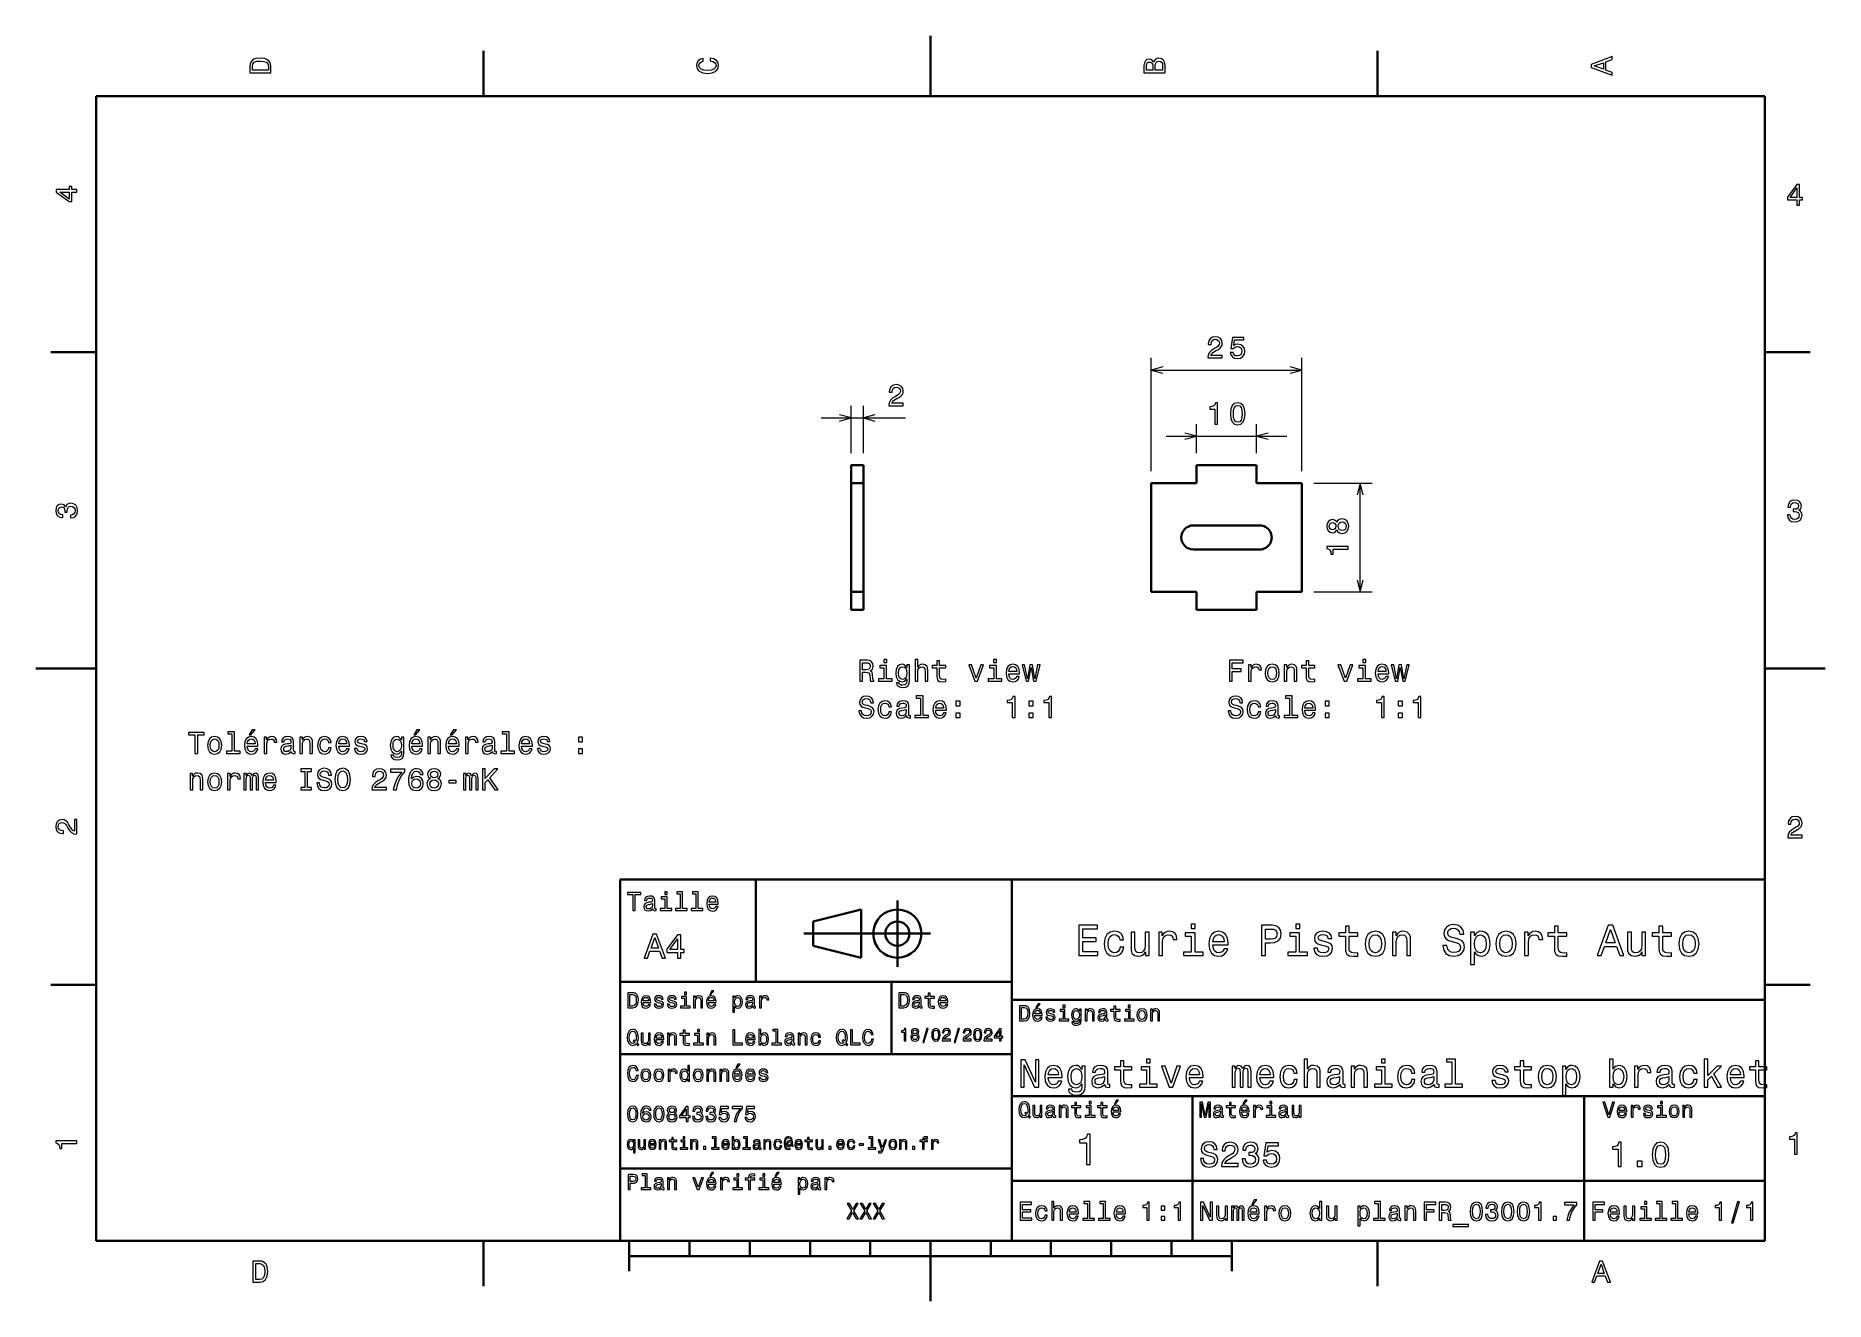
# Model space of a CAD drawing. Extents: x 0 to 297, y 0 to 210.
import ezdxf

# ---------------------------------------------------------------- set-up
doc = ezdxf.new("R2010")
doc.units = 0

msp = doc.modelspace()

# ---------------------------------------------------------------- linework, layer by layer
at = {"color": 7, "lineweight": 35, "ltscale": 0.25}
for p, q in [((148.5, 200), (148.5, 210)), ((192.629837, 138.747223), (202.629837, 138.747223)), ((192.629837, 114.747223), (202.629837, 114.747223)), ((10, 105), (0, 105)), ((287, 105), (297, 105)), ((192, 10), (192, 20)), ((148.5, 10), (148.5, 0))]:
    msp.add_line(p, q, dxfattribs=at)
at = {"color": 7, "lineweight": 35, "ltscale": 0.1875}
for p, q in [((74.300003, 200), (74.300003, 207.5)), ((222.699997, 200), (222.699997, 207.5)), ((10, 157.5), (2.5, 157.5)), ((287, 157.5), (294.5, 157.5)), ((185.129837, 135.747223), (192.629837, 135.747223)), ((202.629837, 135.747223), (210.129837, 135.747223)), ((185.129837, 117.747223), (192.629837, 117.747223)), ((202.629837, 117.747223), (210.129837, 117.747223)), ((10, 52.5), (2.5, 52.5)), ((287, 52.5), (294.5, 52.5)), ((74.300003, 10), (74.300003, 2.5)), ((222.699997, 10), (222.699997, 2.5))]:
    msp.add_line(p, q, dxfattribs=at)
at = {"color": 7, "lineweight": 35}
for p, q in [((287, 200), (10, 200)), ((10, 200), (10, 10)), ((287, 10), (287, 200)), ((97, 10), (97, 70)), ((97, 70), (287, 70)), ((162, 10), (162, 70)), ((287, 70), (287, 10)), ((127.5, 61), (148.5, 61)), ((97, 53), (162, 53)), ((162, 50), (287, 50)), ((97, 41), (162, 41)), ((162, 34), (287, 34)), ((257, 10), (257, 34)), ((97, 22), (162, 22)), ((162, 20), (287, 20)), ((10, 10), (287, 10)), ((97, 10), (287, 10)), ((98.5, 7.5), (198.5, 7.5))]:
    msp.add_line(p, q, dxfattribs=at)
at = {"color": 7, "lineweight": 13, "ltscale": 0.469537}
for p, q in [((185.129837, 137.747223), (185.129837, 156.528687)), ((210.129837, 137.747223), (210.129837, 156.528687))]:
    msp.add_line(p, q, dxfattribs=at)
at = {"color": 7, "lineweight": 13}
for p, q in [((185.129837, 154.528687), (210.129837, 154.528687)), ((187.629837, 143.564301), (207.629837, 143.564301))]:
    msp.add_line(p, q, dxfattribs=at)
at = {"color": 7, "lineweight": 13, "ltscale": 0.195987}
for p, q in [((135.352142, 140.747223), (135.352142, 148.586716)), ((137.352142, 140.747223), (137.352142, 148.586716))]:
    msp.add_line(p, q, dxfattribs=at)
at = {"color": 7, "lineweight": 13, "ltscale": 0.34945}
msp.add_line((130.352142, 146.586716), (144.330124, 146.586716), dxfattribs=at)
at = {"color": 7, "lineweight": 13, "ltscale": 0.120427}
for p, q in [((192.629837, 140.747223), (192.629837, 145.564301)), ((202.629837, 140.747223), (202.629837, 145.564301))]:
    msp.add_line(p, q, dxfattribs=at)
at = {"color": 7, "lineweight": 35, "ltscale": 0.05}
for p, q in [((137.352142, 138.747223), (135.352142, 138.747223)), ((137.352142, 135.747223), (135.352142, 135.747223)), ((137.352142, 117.747223), (135.352142, 117.747223)), ((137.352142, 114.747223), (135.352142, 114.747223))]:
    msp.add_line(p, q, dxfattribs=at)
at = {"color": 7, "lineweight": 35, "ltscale": 0.075}
for p, q in [((135.352142, 138.747223), (135.352142, 135.747223)), ((137.352142, 138.747223), (137.352142, 135.747223)), ((192.629837, 135.747223), (192.629837, 138.747223)), ((202.629837, 138.747223), (202.629837, 135.747223)), ((135.352142, 114.747223), (135.352142, 117.747223)), ((137.352142, 114.747223), (137.352142, 117.747223)), ((192.629837, 117.747223), (192.629837, 114.747223)), ((202.629837, 114.747223), (202.629837, 117.747223))]:
    msp.add_line(p, q, dxfattribs=at)
at = {"color": 7, "lineweight": 35, "ltscale": 0.45}
for p, q in [((135.352142, 117.747223), (135.352142, 135.747223)), ((137.352142, 117.747223), (137.352142, 135.747223)), ((185.129837, 135.747223), (185.129837, 117.747223)), ((210.129837, 117.747223), (210.129837, 135.747223))]:
    msp.add_line(p, q, dxfattribs=at)
at = {"color": 7, "lineweight": 13, "ltscale": 0.242096}
for p, q in [((212.129837, 135.747223), (221.81369, 135.747223)), ((212.129837, 117.747223), (221.81369, 117.747223))]:
    msp.add_line(p, q, dxfattribs=at)
at = {"color": 7, "lineweight": 13, "ltscale": 0.45}
msp.add_line((219.81369, 117.747223), (219.81369, 135.747223), dxfattribs=at)
at = {"color": 7, "lineweight": 35, "ltscale": 0.275}
for p, q in [((192.129837, 128.747223), (203.129837, 128.747223)), ((192.129837, 124.747223), (203.129837, 124.747223)), ((143, 55.5), (143, 66.5))]:
    msp.add_line(p, q, dxfattribs=at)
at = {"color": 7, "lineweight": 35, "ltscale": 0.425}
msp.add_line((119.5, 53), (119.5, 70), dxfattribs=at)
at = {"color": 7, "lineweight": 35, "ltscale": 0.206155}
for p, q in [((129, 63), (137, 65)), ((137, 57), (129, 59))]:
    msp.add_line(p, q, dxfattribs=at)
at = {"color": 7, "lineweight": 35, "ltscale": 0.1}
msp.add_line((129, 59), (129, 63), dxfattribs=at)
at = {"color": 7, "lineweight": 35, "ltscale": 0.2}
msp.add_line((137, 65), (137, 57), dxfattribs=at)
at = {"color": 7, "lineweight": 35, "ltscale": 0.3}
msp.add_line((142, 41), (142, 53), dxfattribs=at)
at = {"color": 7, "lineweight": 35, "ltscale": 0.35}
msp.add_line((192, 20), (192, 34), dxfattribs=at)
at = {"color": 7, "lineweight": 35, "ltscale": 0.125}
for p, q in [((98.5, 10), (98.5, 5)), ((198.5, 10), (198.5, 5))]:
    msp.add_line(p, q, dxfattribs=at)
at = {"color": 7, "lineweight": 35, "ltscale": 0.0625}
for p, q in [((108.5, 10), (108.5, 7.5)), ((118.5, 10), (118.5, 7.5)), ((128.5, 10), (128.5, 7.5)), ((138.5, 10), (138.5, 7.5)), ((158.5, 10), (158.5, 7.5)), ((168.5, 10), (168.5, 7.5)), ((178.5, 10), (178.5, 7.5)), ((188.5, 10), (188.5, 7.5))]:
    msp.add_line(p, q, dxfattribs=at)
at = {"color": 7, "lineweight": 13}
for points in [[(35.533215, 204.994965), (35.533215, 203.829971), (39.033215, 203.829971), (39.033215, 204.994965), (38.922264, 205.544678), (38.584366, 205.953171), (38.034657, 206.205338), (37.283215, 206.296112), (36.516644, 206.215424), (36.21405, 206.114563), (35.971977, 205.973343), (35.644165, 205.56485), (35.563473, 205.297562)], [(35.951801, 204.959656), (36.027451, 205.342941), (36.259438, 205.605194), (36.672985, 205.761536), (37.283215, 205.811966), (37.873272, 205.756485), (38.286816, 205.600143), (38.533936, 205.332855), (38.614628, 204.959656), (38.614628, 204.298996), (35.951801, 204.298996)], [(111.93206, 205.817017), (112.35569, 205.716141), (112.658287, 205.549713), (112.844887, 205.317734), (112.905403, 205.045395), (112.814629, 204.71759), (112.54229, 204.460388), (112.098488, 204.28891), (111.483215, 204.233429), (110.872986, 204.28891), (110.424141, 204.455338), (110.151802, 204.71254), (110.055984, 205.045395), (110.106415, 205.287476), (110.247627, 205.494247), (110.474571, 205.655624), (110.787247, 205.766571), (110.787247, 206.245682), (110.308144, 206.094391), (109.94503, 205.832138), (109.718086, 205.474075), (109.637398, 205.045395), (109.763474, 204.510818), (110.116501, 204.10231), (110.696472, 203.840057), (111.483215, 203.749283), (112.269958, 203.840057), (112.84993, 204.10231), (113.208, 204.510818), (113.329041, 205.045395), (113.233215, 205.51442), (112.965927, 205.892654), (112.527161, 206.159943), (111.93206, 206.301163)], [(185.542007, 205.630417), (185.249496, 205.983429), (185.052811, 206.074219), (184.81073, 206.104477), (184.432495, 206.03891), (184.160156, 205.842224), (183.993729, 205.524506), (183.933212, 205.080704), (183.933212, 203.835022), (187.433212, 203.835022), (187.433212, 205.151306), (187.36261, 205.620331), (187.155838, 205.968307), (186.828018, 206.185165), (186.384216, 206.260818), (186.08667, 206.215424), (185.839554, 206.094391), (185.65799, 205.897705)], [(185.385666, 204.984879), (185.385666, 204.298996), (184.351807, 204.298996), (184.351807, 205.025223), (184.382065, 205.297562), (184.472839, 205.489197), (184.629181, 205.605194), (184.86116, 205.645538), (185.093155, 205.600143), (185.254532, 205.479111), (185.355408, 205.272339)], [(187.014618, 205.095825), (187.014618, 204.298996), (185.809296, 204.298996), (185.809296, 205.050446), (185.844589, 205.368164), (185.9505, 205.595108), (186.132065, 205.731277), (186.394302, 205.776657), (186.671692, 205.731277), (186.863327, 205.605194), (186.979324, 205.393372)], [(261.633209, 203.466858), (261.633209, 203.930847), (260.604401, 204.298996), (260.604401, 205.695969), (261.633209, 206.064133), (261.633209, 206.538193), (258.128174, 205.257217), (258.128174, 204.742798)], [(260.17572, 204.460388), (258.632477, 205), (260.17572, 205.539627)], [(6.833213, 184.02739), (6.833213, 184.481277), (5.965778, 184.481277), (5.965778, 184.98056), (5.56232, 184.98056), (5.56232, 184.481277), (3.408862, 184.481277), (3.408862, 184.022339), (5.521974, 182.489197), (5.965778, 182.489197), (5.965778, 184.02739)], [(292.277374, 181.916794), (292.731262, 181.916794), (292.731262, 182.784225), (293.23056, 182.784225), (293.23056, 183.187683), (292.731262, 183.187683), (292.731262, 185.341141), (292.272339, 185.341141), (290.739197, 183.228027), (290.739197, 182.784225), (292.277374, 182.784225)], [(291.162842, 183.187683), (292.277374, 184.756134), (292.277374, 183.187683)], [(5.56232, 182.912827), (3.993876, 184.02739), (5.56232, 184.02739)], [(194.531281, 156.528687), (196.936905, 156.528687), (196.936905, 156.962402), (195.035599, 156.962402), (195.14151, 157.199432), (195.323059, 157.396118), (195.882858, 157.754196), (196.18042, 157.905487), (196.51326, 158.122345), (196.750305, 158.374512), (196.886459, 158.672058), (196.936905, 159.009949), (196.851166, 159.433594), (196.614136, 159.766434), (196.251022, 159.978256), (195.781998, 160.053909), (195.297852, 159.96817), (194.929688, 159.73114), (194.692657, 159.35289), (194.611969, 158.853607), (194.611969, 158.783005), (195.070908, 158.783005), (195.070908, 158.823349), (195.116287, 159.16629), (195.252457, 159.418457), (195.469315, 159.579834), (195.756775, 159.635315), (196.049286, 159.584885), (196.266144, 159.458801), (196.407364, 159.262115), (196.457794, 159.014999), (196.422485, 158.783005), (196.32666, 158.586319), (196.165283, 158.414856), (195.94339, 158.26355), (195.645828, 158.102173), (195.151596, 157.78949), (194.803619, 157.456635), (194.596848, 157.053177), (194.531281, 156.543823)], [(198.247131, 157.441513), (198.358078, 157.027969), (198.605194, 156.7052), (198.968307, 156.503464), (199.432281, 156.427826), (199.94165, 156.5186), (200.340073, 156.765717), (200.592224, 157.159088), (200.688049, 157.663406), (200.60231, 158.132431), (200.360245, 158.500595), (199.981995, 158.737625), (199.492798, 158.823349), (199.114563, 158.762833), (198.822052, 158.596405), (198.963272, 159.53949), (200.496414, 159.53949), (200.496414, 159.953033), (198.625366, 159.953033), (198.347992, 158.097137), (198.75145, 158.097137), (199.043961, 158.334167), (199.41716, 158.419891), (199.739929, 158.364426), (199.987045, 158.203033), (200.143387, 157.955917), (200.198853, 157.638199), (200.143387, 157.320465), (199.981995, 157.073349), (199.734879, 156.917023), (199.41716, 156.861542), (199.149872, 156.896851), (198.9431, 157.012833), (198.791794, 157.194397), (198.716156, 157.441513)], [(141.581573, 148.586716), (143.987198, 148.586716), (143.987198, 149.020432), (142.085892, 149.020432), (142.191803, 149.257462), (142.373352, 149.454147), (142.933151, 149.812225), (143.230713, 149.963516), (143.563553, 150.180374), (143.800598, 150.432541), (143.936752, 150.730087), (143.987198, 151.067978), (143.901459, 151.491608), (143.664429, 151.824463), (143.301315, 152.036285), (142.832291, 152.111938), (142.348145, 152.026199), (141.97998, 151.789169), (141.74295, 151.410919), (141.662262, 150.911652), (141.662262, 150.841034), (142.121201, 150.841034), (142.121201, 150.881378), (142.16658, 151.224319), (142.30275, 151.476486), (142.519608, 151.637863), (142.807068, 151.693344), (143.099579, 151.642914), (143.316437, 151.51683), (143.457657, 151.320145), (143.508087, 151.073029), (143.472778, 150.841034), (143.376953, 150.644348), (143.215576, 150.472885), (142.993668, 150.321579), (142.696121, 150.160202), (142.201889, 149.847519), (141.853912, 149.514664), (141.647125, 149.111206), (141.581573, 148.601852)], [(195.671051, 145.564301), (196.129974, 145.564301), (196.129974, 149.089523), (195.787048, 149.089523), (195.696259, 148.781876), (195.514709, 148.575104), (195.237335, 148.454071), (194.85405, 148.413727), (194.85405, 148.055649), (195.671051, 148.055649)], [(198.282425, 147.273956), (198.358078, 146.482162), (198.595108, 145.917328), (198.973358, 145.574387), (199.497849, 145.46344), (200.017303, 145.574387), (200.395538, 145.917328), (200.627533, 146.482162), (200.708221, 147.273956), (200.627533, 148.060699), (200.531708, 148.373383), (200.395538, 148.630585), (200.017303, 148.973526), (199.497849, 149.089523), (198.973358, 148.973526), (198.595108, 148.625534), (198.358078, 148.060699)], [(198.766586, 147.273956), (198.806931, 147.884186), (198.933014, 148.322952), (199.159958, 148.580154), (199.497849, 148.670929), (199.830704, 148.580154), (200.057648, 148.322952), (200.183731, 147.884186), (200.224075, 147.273956), (200.183731, 146.658676), (200.057648, 146.219925), (199.830704, 145.962708), (199.497849, 145.876984), (199.159958, 145.962708), (198.933014, 146.219925), (198.806931, 146.658676)], [(5.73379, 129.979111), (5.769093, 129.979111), (6.253242, 130.059799), (6.616354, 130.296829), (6.848343, 130.670029), (6.934078, 131.164276), (6.848343, 131.688766), (6.626441, 132.082138), (6.273415, 132.334305), (5.819525, 132.425079), (5.521974, 132.384735), (5.279899, 132.273788), (5.0933, 132.092224), (4.957133, 131.850143), (4.684798, 132.177963), (4.251081, 132.293961), (3.857709, 132.218307), (3.560158, 132.00145), (3.373559, 131.648422), (3.307997, 131.164276), (3.388689, 130.710388), (3.610591, 130.362396), (3.963617, 130.135452), (4.432637, 130.059799), (4.46794, 130.059799), (4.46794, 130.508652), (4.145173, 130.548996), (3.913184, 130.680115), (3.771974, 130.891937), (3.721542, 131.189484), (3.761888, 131.451736), (3.867795, 131.643372), (4.039265, 131.759369), (4.271254, 131.804764), (4.518372, 131.759369), (4.684798, 131.638336), (4.785663, 131.426514), (4.815922, 131.139053), (4.810879, 130.942368), (5.209294, 130.942368), (5.199208, 131.189484), (5.244596, 131.507217), (5.365634, 131.744247), (5.56232, 131.885452), (5.819525, 131.935883), (6.112032, 131.880417), (6.328891, 131.734161), (6.465058, 131.502167), (6.510447, 131.194534), (6.460014, 130.876801), (6.308718, 130.644821), (6.066643, 130.498566), (5.73379, 130.443085)], [(290.729126, 130.51622), (290.729126, 130.480911), (290.809814, 129.996765), (291.046844, 129.633652), (291.420044, 129.401657), (291.914276, 129.315933), (292.438782, 129.401657), (292.832153, 129.623566), (293.08429, 129.976593), (293.175079, 130.430481), (293.134735, 130.728027), (293.023773, 130.970108), (292.842224, 131.156708), (292.600159, 131.292877), (292.927948, 131.565216), (293.043945, 131.998932), (292.968292, 132.392303), (292.751434, 132.68985), (292.398407, 132.87645), (291.914276, 132.942017), (291.460388, 132.861313), (291.112396, 132.63942), (290.885468, 132.286392), (290.809814, 131.817368), (290.809814, 131.782074), (291.258636, 131.782074), (291.299011, 132.104828), (291.430115, 132.336823), (291.641937, 132.478027), (291.939484, 132.528473), (292.201721, 132.488113), (292.393372, 132.382217), (292.509369, 132.210739), (292.554749, 131.97876), (292.509369, 131.731628), (292.388336, 131.565216), (292.176514, 131.46434), (291.889069, 131.434082), (291.692383, 131.439133), (291.692383, 131.04071), (291.939484, 131.050797), (292.257202, 131.005417), (292.494232, 130.884369), (292.635468, 130.687683), (292.685883, 130.430481), (292.630402, 130.13797), (292.484161, 129.921112), (292.252167, 129.784943), (291.944519, 129.739563), (291.626801, 129.789993), (291.394806, 129.941284), (291.248566, 130.183365), (291.193085, 130.51622)], [(215.927521, 127.989876), (216.068726, 127.732666), (216.265411, 127.55616), (216.512543, 127.445206), (216.810089, 127.409904), (217.258942, 127.490593), (217.606918, 127.72258), (217.828827, 128.10083), (217.914551, 128.615234), (217.828827, 129.124603), (217.606918, 129.502838), (217.258942, 129.734833), (216.810089, 129.820572), (216.512543, 129.780228), (216.265411, 129.674316), (216.068726, 129.492752), (215.927521, 129.240601), (215.806488, 129.442322), (215.64006, 129.583542), (215.438324, 129.669266), (215.191208, 129.699524), (214.833145, 129.618835), (214.545685, 129.407028), (214.359085, 129.064087), (214.288467, 128.615234), (214.359085, 128.161346), (214.545685, 127.818405), (214.833145, 127.601547), (215.191208, 127.525894), (215.438324, 127.551117), (215.64006, 127.636848)], [(215.231552, 128.005005), (215.009659, 128.045349), (214.838181, 128.166382), (214.732285, 128.358032), (214.691925, 128.615234), (214.732285, 128.867401), (214.838181, 129.059036), (215.009659, 129.180069), (215.231552, 129.225464), (215.458496, 129.180069), (215.63501, 129.059036), (215.751007, 128.867401), (215.786316, 128.615234), (215.745972, 128.358032), (215.63501, 128.166382), (215.458496, 128.045349)], [(216.800003, 127.894051), (216.532715, 127.939445), (216.330978, 128.085693), (216.19986, 128.312637), (216.154465, 128.615234), (216.19986, 128.912781), (216.330978, 129.139725), (216.532715, 129.28598), (216.800003, 129.336411), (217.087463, 129.28598), (217.304321, 129.139725), (217.445526, 128.912781), (217.490921, 128.615234), (217.445526, 128.312637), (217.304321, 128.085693), (217.087463, 127.939445)], [(217.81369, 124.788437), (217.81369, 125.247368), (214.288467, 125.247368), (214.288467, 124.904427), (214.596115, 124.813652), (214.802887, 124.632095), (214.92392, 124.354713), (214.964264, 123.971428), (215.322342, 123.971428), (215.322342, 124.788437)], [(136.745514, 102.890594), (137.214539, 102.890594), (137.214539, 104.368263), (137.693634, 104.368263), (138.046661, 104.353134), (138.26857, 104.282524), (138.389603, 104.116096), (138.440033, 103.81855), (138.465256, 103.364655), (138.495514, 103.067108), (138.55603, 102.890594), (139.085571, 102.890594), (139.085571, 102.986412), (138.969574, 103.127625), (138.92923, 103.389877), (138.893936, 103.954712), (138.808197, 104.373306), (138.6922, 104.504425), (138.510651, 104.60025), (138.712372, 104.726326), (138.853577, 104.90284), (138.944366, 105.124741), (138.974625, 105.392036), (138.904022, 105.815666), (138.702286, 106.133392), (138.369431, 106.325035), (137.915543, 106.390594), (136.745514, 106.390594)], [(137.784424, 105.961922), (138.092056, 105.931664), (138.308914, 105.835838), (138.445084, 105.659325), (138.490479, 105.38195), (138.440033, 105.089439), (138.303879, 104.912926), (138.071884, 104.822151), (137.754166, 104.796936), (137.214539, 104.796936), (137.214539, 105.961922)], [(141.218857, 103.263794), (141.218857, 105.508026), (140.079086, 105.508026), (140.079086, 105.129791), (140.775055, 105.129791), (140.775055, 103.263794), (139.867279, 103.263794), (139.867279, 102.890594), (142.136719, 102.890594), (142.136719, 103.263794)], [(141.233994, 106.511635), (140.764969, 106.511635), (140.764969, 106.007309), (141.233994, 106.007309)], [(145.006317, 103.011635), (145.006317, 105.598808), (144.582687, 105.598808), (144.582687, 105.160049), (144.234711, 105.558464), (144.022888, 105.659325), (143.785858, 105.694626), (143.357193, 105.593765), (143.024338, 105.31134), (142.80748, 104.857452), (142.731827, 104.247223), (142.80748, 103.63195), (143.024338, 103.178055), (143.357193, 102.890594), (143.785858, 102.794777), (144.027939, 102.830078), (144.22966, 102.920853), (144.582687, 103.304138), (144.582687, 102.920853), (144.542343, 102.618263), (144.431396, 102.401398), (144.219574, 102.275322), (143.901855, 102.229935), (143.624481, 102.260193), (143.427795, 102.335838), (143.311798, 102.466965), (143.276489, 102.643478), (142.847824, 102.643478), (142.847824, 102.623306), (142.913376, 102.300537), (143.115112, 102.058464), (143.437881, 101.902122), (143.876633, 101.846649), (144.401138, 101.922295), (144.749115, 102.134109), (144.945801, 102.502266)], [(143.190765, 104.247223), (143.236145, 104.696068), (143.372314, 105.028923), (143.584137, 105.225609), (143.866547, 105.296211), (144.164108, 105.225609), (144.386002, 105.028923), (144.522171, 104.696068), (144.572601, 104.247223), (144.522171, 103.788292), (144.386002, 103.46048), (144.164108, 103.258751), (143.866547, 103.193192), (143.584137, 103.258751), (143.372314, 103.46048), (143.236145, 103.793335)], [(145.93428, 102.890594), (146.378082, 102.890594), (146.378082, 104.453995), (146.423462, 104.812065), (146.569717, 105.07431), (146.796661, 105.235695), (147.099258, 105.296211), (147.341339, 105.245781), (147.49263, 105.109612), (147.568283, 104.882668), (147.593491, 104.580078), (147.593491, 102.890594), (148.037308, 102.890594), (148.037308, 104.670853), (148.01712, 105.028923), (147.926346, 105.326477), (147.628799, 105.598808), (147.164825, 105.694626), (146.912659, 105.659325), (146.695801, 105.563507), (146.514252, 105.412209), (146.378082, 105.205437), (146.378082, 106.511635), (145.93428, 106.511635)], [(149.565399, 105.129791), (149.565399, 103.773163), (149.595657, 103.334396), (149.736862, 103.031807), (150.019287, 102.855293), (150.498398, 102.794777), (151.022888, 102.819992), (151.022888, 103.203278), (150.639603, 103.173012), (150.291626, 103.213364), (150.105026, 103.339439), (150.024338, 103.551254), (150.009201, 103.848808), (150.009201, 105.129791), (151.022888, 105.129791), (151.022888, 105.508026), (150.009201, 105.508026), (150.009201, 106.29982), (149.565399, 106.29982), (149.565399, 105.508026), (148.798828, 105.508026), (148.798828, 105.129791)], [(155.854309, 102.890594), (156.323318, 102.890594), (157.311798, 105.598808), (156.852859, 105.598808), (156.091339, 103.415092), (155.314682, 105.598808), (154.850708, 105.598808)], [(159.434998, 103.263794), (159.434998, 105.508026), (158.295227, 105.508026), (158.295227, 105.129791), (158.991196, 105.129791), (158.991196, 103.263794), (158.083405, 103.263794), (158.083405, 102.890594), (160.352859, 102.890594), (160.352859, 103.263794)], [(159.450134, 106.511635), (158.98111, 106.511635), (158.98111, 106.007309), (159.450134, 106.007309)], [(161.502716, 104.116096), (163.277939, 104.116096), (163.282974, 104.322868), (163.202286, 104.90284), (162.980377, 105.336563), (162.627365, 105.598808), (162.15834, 105.694626), (161.699402, 105.593765), (161.346375, 105.31134), (161.119431, 104.852409), (161.038742, 104.247223), (161.114395, 103.626907), (161.341339, 103.173012), (161.689316, 102.890594), (162.143204, 102.794777), (162.536575, 102.860336), (162.859344, 103.031807), (163.096375, 103.304138), (163.232544, 103.667252), (162.793793, 103.667252), (162.703003, 103.465523), (162.571884, 103.314224), (162.198685, 103.193192), (161.911224, 103.248665), (161.694366, 103.425179), (161.553146, 103.712639), (161.502716, 104.100967)], [(161.502716, 104.489296), (161.558197, 104.83728), (161.694366, 105.094482), (161.901138, 105.250824), (162.173462, 105.306297), (162.440765, 105.250824), (162.647537, 105.094482), (162.773621, 104.83728), (162.819, 104.489296)], [(164.790909, 102.890594), (165.194366, 105.190308), (165.597824, 102.890594), (166.021454, 102.890594), (166.687164, 105.598808), (166.258484, 105.598808), (165.809631, 103.299095), (165.411224, 105.598808), (164.972458, 105.598808), (164.574036, 103.299095), (164.125198, 105.598808), (163.701569, 105.598808), (164.367279, 102.890594)], [(198.113983, 102.890594), (198.583008, 102.890594), (198.583008, 104.499382), (200.055634, 104.499382), (200.055634, 104.917969), (198.583008, 104.917969), (198.583008, 105.966965), (200.393524, 105.966965), (200.393524, 106.390594), (198.113983, 106.390594)], [(201.306351, 102.890594), (201.750153, 102.890594), (201.750153, 104.438866), (201.795547, 104.812065), (201.931717, 105.079353), (202.15361, 105.240738), (202.451157, 105.296211), (202.673065, 105.26091), (202.839493, 105.160049), (202.940353, 104.988579), (202.975662, 104.756592), (203.4245, 104.756592), (203.363983, 105.165092), (203.197556, 105.457596), (202.920181, 105.634109), (202.541946, 105.694626), (202.284729, 105.654282), (202.062836, 105.553421), (201.86615, 105.38195), (201.709808, 105.149963), (201.709808, 105.598808), (201.306351, 105.598808)], [(204.04483, 104.24218), (204.125519, 103.626907), (204.357498, 103.173012), (204.725662, 102.890594), (205.219894, 102.794777), (205.709091, 102.890594), (206.07724, 103.167969), (206.309235, 103.621864), (206.394974, 104.24218), (206.309235, 104.857452), (206.07724, 105.316383), (205.709091, 105.593765), (205.219894, 105.694626), (204.725662, 105.593765), (204.357498, 105.31134), (204.125519, 104.857452)], [(204.498718, 104.247223), (204.544098, 104.701111), (204.685318, 105.028923), (204.912262, 105.230652), (205.219894, 105.301254), (205.522491, 105.230652), (205.749435, 105.033966), (205.89064, 104.701111), (205.941071, 104.247223), (205.89064, 103.788292), (205.749435, 103.455437), (205.522491, 103.253708), (205.219894, 103.188148), (204.912262, 103.253708), (204.685318, 103.455437), (204.544098, 103.788292)], [(207.211975, 102.890594), (207.655777, 102.890594), (207.655777, 104.453995), (207.701157, 104.812065), (207.847412, 105.07431), (208.074356, 105.235695), (208.376953, 105.296211), (208.619034, 105.245781), (208.770325, 105.109612), (208.845978, 104.882668), (208.871185, 104.580078), (208.871185, 102.890594), (209.315002, 102.890594), (209.315002, 104.670853), (209.29483, 105.028923), (209.204041, 105.326477), (208.906494, 105.598808), (208.44252, 105.694626), (208.185318, 105.659325), (207.96846, 105.563507), (207.78186, 105.402122), (207.635605, 105.185265), (207.635605, 105.598808), (207.211975, 105.598808)], [(210.843094, 105.129791), (210.843094, 103.773163), (210.873352, 103.334396), (211.014557, 103.031807), (211.296982, 102.855293), (211.776093, 102.794777), (212.300583, 102.819992), (212.300583, 103.203278), (211.917297, 103.173012), (211.569321, 103.213364), (211.382721, 103.339439), (211.302032, 103.551254), (211.286896, 103.848808), (211.286896, 105.129791), (212.300583, 105.129791), (212.300583, 105.508026), (211.286896, 105.508026), (211.286896, 106.29982), (210.843094, 106.29982), (210.843094, 105.508026), (210.076523, 105.508026), (210.076523, 105.129791)], [(217.132004, 102.890594), (217.601013, 102.890594), (218.589493, 105.598808), (218.130554, 105.598808), (217.369034, 103.415092), (216.592377, 105.598808), (216.128403, 105.598808)], [(220.712692, 103.263794), (220.712692, 105.508026), (219.572922, 105.508026), (219.572922, 105.129791), (220.26889, 105.129791), (220.26889, 103.263794), (219.361115, 103.263794), (219.361115, 102.890594), (221.630554, 102.890594), (221.630554, 103.263794)], [(220.727814, 106.511635), (220.258804, 106.511635), (220.258804, 106.007309), (220.727814, 106.007309)], [(222.780411, 104.116096), (224.555634, 104.116096), (224.560669, 104.322868), (224.47998, 104.90284), (224.258087, 105.336563), (223.90506, 105.598808), (223.436035, 105.694626), (222.977097, 105.593765), (222.624069, 105.31134), (222.397125, 104.852409), (222.316437, 104.247223), (222.39209, 103.626907), (222.619034, 103.173012), (222.96701, 102.890594), (223.420898, 102.794777), (223.81427, 102.860336), (224.137039, 103.031807), (224.374069, 103.304138), (224.510239, 103.667252), (224.071472, 103.667252), (223.980698, 103.465523), (223.849579, 103.314224), (223.476379, 103.193192), (223.188919, 103.248665), (222.972061, 103.425179), (222.830841, 103.712639), (222.780411, 104.100967)], [(222.780411, 104.489296), (222.835892, 104.83728), (222.972061, 105.094482), (223.178833, 105.250824), (223.451172, 105.306297), (223.71846, 105.250824), (223.925232, 105.094482), (224.0513, 104.83728), (224.096695, 104.489296)], [(226.068604, 102.890594), (226.472061, 105.190308), (226.875519, 102.890594), (227.299149, 102.890594), (227.964844, 105.598808), (227.536179, 105.598808), (227.087326, 103.299095), (226.688919, 105.598808), (226.250153, 105.598808), (225.851746, 103.299095), (225.402893, 105.598808), (224.979263, 105.598808), (225.644958, 102.890594)], [(137.073318, 97.998665), (136.614395, 97.998665), (136.715256, 97.464081), (136.967422, 97.070709), (137.355743, 96.833679), (137.880234, 96.747948), (138.399689, 96.828636), (138.788025, 97.050537), (139.035141, 97.398521), (139.125916, 97.857452), (139.050262, 98.270996), (138.838455, 98.538292), (138.495514, 98.714806), (138.036575, 98.845924), (137.643204, 98.94175), (137.386002, 99.052696), (137.239746, 99.214081), (137.194366, 99.466248), (137.239746, 99.693192), (137.37088, 99.864662), (137.572601, 99.980652), (137.849976, 100.020996), (138.132401, 99.970566), (138.354309, 99.834396), (138.500565, 99.607452), (138.571167, 99.29982), (139.03009, 99.29982), (139.03009, 99.309906), (138.949402, 99.783966), (138.712372, 100.136993), (138.339172, 100.358894), (137.834854, 100.43454), (137.380966, 100.358894), (137.027939, 100.147079), (136.800995, 99.819267), (136.720291, 99.395638), (136.785858, 99.017395), (136.977509, 98.760193), (137.28009, 98.588722), (137.693634, 98.457596), (138.102142, 98.341606), (138.409775, 98.230652), (138.596375, 98.069267), (138.661942, 97.807022), (138.601425, 97.539734), (138.445084, 97.338005), (138.208054, 97.211922), (137.900406, 97.171577), (137.55748, 97.227051), (137.295227, 97.388435), (137.128799, 97.650681)], [(141.587006, 98.654282), (142.025772, 98.654282), (141.934998, 99.057739), (141.71814, 99.375465), (141.380234, 99.572151), (140.941483, 99.647797), (140.457336, 99.546936), (140.089172, 99.264511), (139.857193, 98.80558), (139.776489, 98.190308), (139.852142, 97.580078), (140.079086, 97.126183), (140.437164, 96.843765), (140.926346, 96.747948), (141.360062, 96.823593), (141.697968, 97.035408), (141.929947, 97.368263), (142.030823, 97.812065), (141.607193, 97.812065), (141.53154, 97.529648), (141.39032, 97.317825), (141.188599, 97.186707), (140.941483, 97.146362), (140.63385, 97.211922), (140.411942, 97.413651), (140.275772, 97.741463), (140.230377, 98.205437), (140.275772, 98.659325), (140.416977, 98.987137), (140.643936, 99.188866), (140.941483, 99.259468), (141.20372, 99.214081), (141.400421, 99.098091), (141.53154, 98.906448)], [(144.50705, 97.196793), (144.50705, 97.181664), (144.532257, 97.010193), (144.60791, 96.889153), (144.925629, 96.793335), (145.172745, 96.833679), (145.172745, 97.17662), (145.066833, 97.161491), (144.925629, 97.227051), (144.900421, 97.42878), (144.900421, 98.830795), (144.83989, 99.188866), (144.663376, 99.441025), (144.355743, 99.592323), (143.922028, 99.647797), (143.498398, 99.58728), (143.185715, 99.41581), (142.989029, 99.148521), (142.923462, 98.795494), (142.923462, 98.765236), (143.321884, 98.765236), (143.357193, 98.977051), (143.46814, 99.128349), (143.649689, 99.219124), (143.906891, 99.254425), (144.154022, 99.22921), (144.330536, 99.153564), (144.436432, 99.022438), (144.471741, 98.840881), (144.451569, 98.629066), (144.37088, 98.523163), (144.169144, 98.472725), (143.790909, 98.432381), (143.357193, 98.341606), (143.049545, 98.180222), (142.867996, 97.928062), (142.812515, 97.554863), (142.862946, 97.222008), (143.019287, 96.974892), (143.271454, 96.81855), (143.619431, 96.763077), (144.088455, 96.86898)], [(144.456604, 97.791893), (144.396088, 97.529648), (144.234711, 97.327911), (143.99263, 97.196793), (143.695084, 97.151405), (143.503433, 97.17662), (143.367279, 97.257309), (143.28154, 97.398521), (143.256317, 97.595207), (143.276489, 97.771721), (143.357193, 97.897797), (143.679947, 98.039009), (144.088455, 98.099525), (144.456604, 98.220566)], [(146.816833, 100.091606), (146.816833, 97.216965), (145.904022, 97.216965), (145.904022, 96.843765), (148.168427, 96.843765), (148.168427, 97.216965), (147.260651, 97.216965), (147.260651, 100.464806), (146.12088, 100.464806), (146.12088, 100.091606)], [(149.358627, 98.069267), (151.13385, 98.069267), (151.138885, 98.276039), (151.058197, 98.85601), (150.836288, 99.289734), (150.483261, 99.551979), (150.014252, 99.647797), (149.555313, 99.546936), (149.202286, 99.264511), (148.975342, 98.80558), (148.894653, 98.200394), (148.970306, 97.580078), (149.19725, 97.126183), (149.545227, 96.843765), (149.999115, 96.747948), (150.392487, 96.813507), (150.715256, 96.984978), (150.952286, 97.257309), (151.088455, 97.620422), (150.649689, 97.620422), (150.558914, 97.418694), (150.427795, 97.267395), (150.054596, 97.146362), (149.76712, 97.201836), (149.550262, 97.378349), (149.409058, 97.66581), (149.358627, 98.054138)], [(149.358627, 98.442467), (149.414108, 98.790451), (149.550262, 99.047653), (149.75705, 99.203995), (150.029373, 99.259468), (150.296661, 99.203995), (150.503433, 99.047653), (150.629517, 98.790451), (150.674911, 98.442467)], [(152.702286, 98.800537), (153.398254, 98.800537), (153.398254, 99.551979), (152.702286, 99.551979)], [(162.067566, 96.843765), (162.526489, 96.843765), (162.526489, 100.36898), (162.183563, 100.36898), (162.092773, 100.061348), (161.911224, 99.854568), (161.63385, 99.733536), (161.250565, 99.693192), (161.250565, 99.335121), (162.067566, 99.335121)], [(164.846375, 98.800537), (165.542343, 98.800537), (165.542343, 99.551979), (164.846375, 99.551979)], [(168.139603, 96.843765), (168.598541, 96.843765), (168.598541, 100.36898), (168.2556, 100.36898), (168.164825, 100.061348), (167.983261, 99.854568), (167.705887, 99.733536), (167.322601, 99.693192), (167.322601, 99.335121), (168.139603, 99.335121)], [(198.351013, 97.998665), (197.89209, 97.998665), (197.99295, 97.464081), (198.245117, 97.070709), (198.633438, 96.833679), (199.157928, 96.747948), (199.677383, 96.828636), (200.06572, 97.050537), (200.312836, 97.398521), (200.40361, 97.857452), (200.327957, 98.270996), (200.11615, 98.538292), (199.773209, 98.714806), (199.31427, 98.845924), (198.920898, 98.94175), (198.663696, 99.052696), (198.517441, 99.214081), (198.472061, 99.466248), (198.517441, 99.693192), (198.648575, 99.864662), (198.850296, 99.980652), (199.12767, 100.020996), (199.410095, 99.970566), (199.632004, 99.834396), (199.778259, 99.607452), (199.848862, 99.29982), (200.307785, 99.29982), (200.307785, 99.309906), (200.227097, 99.783966), (199.990067, 100.136993), (199.616867, 100.358894), (199.112549, 100.43454), (198.658661, 100.358894), (198.305634, 100.147079), (198.07869, 99.819267), (197.997986, 99.395638), (198.063553, 99.017395), (198.255203, 98.760193), (198.557785, 98.588722), (198.971329, 98.457596), (199.379837, 98.341606), (199.687469, 98.230652), (199.874069, 98.069267), (199.939636, 97.807022), (199.87912, 97.539734), (199.722778, 97.338005), (199.485748, 97.211922), (199.178101, 97.171577), (198.835175, 97.227051), (198.572922, 97.388435), (198.406494, 97.650681)], [(202.8647, 98.654282), (203.303467, 98.654282), (203.212692, 99.057739), (202.995834, 99.375465), (202.657928, 99.572151), (202.219177, 99.647797), (201.735031, 99.546936), (201.366867, 99.264511), (201.134888, 98.80558), (201.054184, 98.190308), (201.129837, 97.580078), (201.356781, 97.126183), (201.714844, 96.843765), (202.204041, 96.747948), (202.637756, 96.823593), (202.975662, 97.035408), (203.207642, 97.368263), (203.308517, 97.812065), (202.884888, 97.812065), (202.809235, 97.529648), (202.668015, 97.317825), (202.466293, 97.186707), (202.219177, 97.146362), (201.911545, 97.211922), (201.689636, 97.413651), (201.553467, 97.741463), (201.508072, 98.205437), (201.553467, 98.659325), (201.694672, 98.987137), (201.921631, 99.188866), (202.219177, 99.259468), (202.481415, 99.214081), (202.678101, 99.098091), (202.809235, 98.906448)], [(205.784729, 97.196793), (205.784729, 97.181664), (205.809952, 97.010193), (205.885605, 96.889153), (206.203323, 96.793335), (206.450439, 96.833679), (206.450439, 97.17662), (206.344528, 97.161491), (206.203323, 97.227051), (206.178101, 97.42878), (206.178101, 98.830795), (206.117584, 99.188866), (205.941071, 99.441025), (205.633438, 99.592323), (205.199722, 99.647797), (204.776093, 99.58728), (204.463409, 99.41581), (204.266724, 99.148521), (204.201157, 98.795494), (204.201157, 98.765236), (204.599579, 98.765236), (204.634888, 98.977051), (204.745834, 99.128349), (204.927383, 99.219124), (205.184586, 99.254425), (205.431717, 99.22921), (205.608231, 99.153564), (205.714127, 99.022438), (205.749435, 98.840881), (205.729263, 98.629066), (205.648575, 98.523163), (205.446838, 98.472725), (205.068604, 98.432381), (204.634888, 98.341606), (204.32724, 98.180222), (204.145691, 97.928062), (204.09021, 97.554863), (204.14064, 97.222008), (204.296982, 96.974892), (204.549149, 96.81855), (204.897125, 96.763077), (205.36615, 96.86898)], [(205.734299, 97.791893), (205.673782, 97.529648), (205.512405, 97.327911), (205.270325, 97.196793), (204.972778, 97.151405), (204.781128, 97.17662), (204.644974, 97.257309), (204.559235, 97.398521), (204.534012, 97.595207), (204.554184, 97.771721), (204.634888, 97.897797), (204.957642, 98.039009), (205.36615, 98.099525), (205.734299, 98.220566)], [(208.094528, 100.091606), (208.094528, 97.216965), (207.181717, 97.216965), (207.181717, 96.843765), (209.446121, 96.843765), (209.446121, 97.216965), (208.538345, 97.216965), (208.538345, 100.464806), (207.398575, 100.464806), (207.398575, 100.091606)], [(210.636322, 98.069267), (212.411545, 98.069267), (212.41658, 98.276039), (212.335892, 98.85601), (212.113983, 99.289734), (211.760956, 99.551979), (211.291946, 99.647797), (210.833008, 99.546936), (210.47998, 99.264511), (210.253036, 98.80558), (210.172348, 98.200394), (210.247986, 97.580078), (210.474945, 97.126183), (210.822922, 96.843765), (211.27681, 96.747948), (211.670181, 96.813507), (211.99295, 96.984978), (212.22998, 97.257309), (212.36615, 97.620422), (211.927383, 97.620422), (211.836609, 97.418694), (211.70549, 97.267395), (211.332291, 97.146362), (211.04483, 97.201836), (210.827957, 97.378349), (210.686752, 97.66581), (210.636322, 98.054138)], [(210.636322, 98.442467), (210.691803, 98.790451), (210.827957, 99.047653), (211.034729, 99.203995), (211.307068, 99.259468), (211.574356, 99.203995), (211.781128, 99.047653), (211.907211, 98.790451), (211.952606, 98.442467)], [(213.97998, 98.800537), (214.675949, 98.800537), (214.675949, 99.551979), (213.97998, 99.551979)], [(223.345261, 96.843765), (223.804184, 96.843765), (223.804184, 100.36898), (223.461243, 100.36898), (223.370468, 100.061348), (223.188919, 99.854568), (222.91153, 99.733536), (222.528259, 99.693192), (222.528259, 99.335121), (223.345261, 99.335121)], [(226.124069, 98.800537), (226.820038, 98.800537), (226.820038, 99.551979), (226.124069, 99.551979)], [(229.417297, 96.843765), (229.876236, 96.843765), (229.876236, 100.36898), (229.533295, 100.36898), (229.44252, 100.061348), (229.260956, 99.854568), (228.983582, 99.733536), (228.600296, 99.693192), (228.600296, 99.335121), (229.417297, 99.335121)], [(152.702286, 96.843765), (153.398254, 96.843765), (153.398254, 97.595207), (152.702286, 97.595207)], [(164.846375, 96.843765), (165.542343, 96.843765), (165.542343, 97.595207), (164.846375, 97.595207)], [(213.97998, 96.843765), (214.675949, 96.843765), (214.675949, 97.595207), (213.97998, 97.595207)], [(226.124069, 96.843765), (226.820038, 96.843765), (226.820038, 97.595207), (226.124069, 97.595207)], [(26.415859, 90.890594), (26.879837, 90.890594), (26.879837, 93.966965), (27.938915, 93.966965), (27.938915, 94.390594), (25.35174, 94.390594), (25.35174, 93.966965), (26.415859, 93.966965)], [(28.508801, 92.24218), (28.589491, 91.626907), (28.82148, 91.173012), (29.189636, 90.890594), (29.683872, 90.794777), (30.173065, 90.890594), (30.54122, 91.167969), (30.773209, 91.621864), (30.858944, 92.24218), (30.773209, 92.857452), (30.54122, 93.316383), (30.173065, 93.593765), (29.683872, 93.694626), (29.189636, 93.593765), (28.82148, 93.31134), (28.589491, 92.857452)], [(28.96269, 92.247223), (29.00808, 92.701111), (29.14929, 93.028923), (29.376236, 93.230652), (29.683872, 93.301254), (29.986465, 93.230652), (30.213411, 93.033966), (30.354622, 92.701111), (30.405052, 92.247223), (30.354622, 91.788292), (30.213411, 91.455437), (29.986465, 91.253708), (29.683872, 91.188148), (29.376236, 91.253708), (29.14929, 91.455437), (29.00808, 91.788292)], [(32.55851, 94.138435), (32.55851, 91.263794), (31.645687, 91.263794), (31.645687, 90.890594), (33.910095, 90.890594), (33.910095, 91.263794), (33.002316, 91.263794), (33.002316, 94.511635), (31.862545, 94.511635), (31.862545, 94.138435)], [(35.100296, 92.116096), (36.875515, 92.116096), (36.880558, 92.322868), (36.799866, 92.90284), (36.577965, 93.336563), (36.224937, 93.598808), (35.755917, 93.694626), (35.296986, 93.593765), (34.943958, 93.31134), (34.717014, 92.852409), (34.636322, 92.247223), (34.711971, 91.626907), (34.938915, 91.173012), (35.286896, 90.890594), (35.740788, 90.794777), (36.134159, 90.860336), (36.456924, 91.031807), (36.693958, 91.304138), (36.830124, 91.667252), (36.391365, 91.667252), (36.300587, 91.465523), (36.169464, 91.314224), (35.796265, 91.193192), (35.508801, 91.248665), (35.291939, 91.425179), (35.15073, 91.712639), (35.100296, 92.100967)], [(35.100296, 92.489296), (35.155773, 92.83728), (35.291939, 93.094482), (35.498714, 93.250824), (35.771049, 93.306297), (36.038338, 93.250824), (36.24511, 93.094482), (36.371193, 92.83728), (36.41658, 92.489296)], [(35.407936, 93.966965), (35.705486, 93.966965), (36.406494, 94.82431), (35.912258, 94.82431)], [(37.914421, 90.890594), (38.358223, 90.890594), (38.358223, 92.438866), (38.40361, 92.812065), (38.53978, 93.079353), (38.761681, 93.240738), (39.059231, 93.296211), (39.281136, 93.26091), (39.447559, 93.160049), (39.548424, 92.988579), (39.583729, 92.756592), (40.032578, 92.756592), (39.972057, 93.165092), (39.80563, 93.457596), (39.528252, 93.634109), (39.150009, 93.694626), (38.892807, 93.654282), (38.670902, 93.553421), (38.474216, 93.38195), (38.317879, 93.149963), (38.317879, 93.598808), (37.914421, 93.598808)], [(42.392807, 91.243622), (42.392807, 91.228493), (42.418022, 91.057022), (42.493668, 90.935982), (42.811394, 90.840164), (43.05851, 90.880508), (43.05851, 91.22345), (42.952606, 91.208321), (42.811394, 91.27388), (42.786179, 91.475609), (42.786179, 92.877625), (42.725658, 93.235695), (42.549149, 93.487854), (42.241508, 93.639153), (41.807793, 93.694626), (41.384163, 93.634109), (41.07148, 93.462639), (40.874794, 93.195351), (40.809235, 92.842323), (40.809235, 92.812065), (41.207649, 92.812065), (41.24295, 93.02388), (41.353901, 93.175179), (41.535458, 93.265953), (41.792664, 93.301254), (42.03978, 93.276039), (42.216293, 93.200394), (42.322201, 93.069267), (42.357506, 92.887711), (42.33733, 92.675896), (42.256638, 92.569992), (42.054909, 92.519554), (41.676666, 92.47921), (41.24295, 92.388435), (40.935314, 92.227051), (40.753757, 91.974892), (40.69828, 91.601692), (40.748714, 91.268837), (40.905052, 91.021721), (41.157215, 90.865379), (41.505196, 90.809906), (41.97422, 90.91581)], [(42.342373, 91.838722), (42.281853, 91.576477), (42.120472, 91.374741), (41.878395, 91.243622), (41.580849, 91.198235), (41.389206, 91.22345), (41.253036, 91.304138), (41.167301, 91.445351), (41.142086, 91.642036), (41.162258, 91.81855), (41.24295, 91.944626), (41.565716, 92.085838), (41.97422, 92.146355), (42.342373, 92.267395)], [(43.820038, 90.890594), (44.263844, 90.890594), (44.263844, 92.453995), (44.309235, 92.812065), (44.455486, 93.07431), (44.68243, 93.235695), (44.985023, 93.296211), (45.2271, 93.245781), (45.378395, 93.109612), (45.454044, 92.882668), (45.479263, 92.580078), (45.479263, 90.890594), (45.923065, 90.890594), (45.923065, 92.670853), (45.902893, 93.028923), (45.812115, 93.326477), (45.514565, 93.598808), (45.050587, 93.694626), (44.793381, 93.659325), (44.576523, 93.563507), (44.389923, 93.402122), (44.243668, 93.185265), (44.243668, 93.598808), (43.820038, 93.598808)], [(48.580849, 92.701111), (49.019608, 92.701111), (48.928829, 93.104568), (48.711971, 93.422295), (48.374077, 93.61898), (47.935314, 93.694626), (47.451164, 93.593765), (47.083008, 93.31134), (46.851021, 92.852409), (46.770329, 92.237137), (46.845978, 91.626907), (47.072922, 91.173012), (47.430992, 90.890594), (47.920185, 90.794777), (48.353905, 90.870422), (48.691799, 91.082237), (48.923786, 91.415092), (49.024651, 91.858894), (48.601021, 91.858894), (48.525372, 91.576477), (48.384163, 91.364655), (48.182434, 91.233536), (47.935314, 91.193192), (47.627678, 91.258751), (47.405777, 91.46048), (47.269608, 91.788292), (47.22422, 92.252266), (47.269608, 92.706154), (47.41082, 93.033966), (47.637764, 93.235695), (47.935314, 93.306297), (48.197563, 93.26091), (48.394249, 93.14492), (48.525372, 92.953278)], [(50.280415, 92.116096), (52.05563, 92.116096), (52.060673, 92.322868), (51.97998, 92.90284), (51.75808, 93.336563), (51.405052, 93.598808), (50.936035, 93.694626), (50.4771, 93.593765), (50.124077, 93.31134), (49.897129, 92.852409), (49.816437, 92.247223), (49.892086, 91.626907), (50.11903, 91.173012), (50.467014, 90.890594), (50.920906, 90.794777), (51.314278, 90.860336), (51.637043, 91.031807), (51.874077, 91.304138), (52.010239, 91.667252), (51.57148, 91.667252), (51.480701, 91.465523), (51.349579, 91.314224), (50.976379, 91.193192), (50.688915, 91.248665), (50.472057, 91.425179), (50.330849, 91.712639), (50.280415, 92.100967)], [(50.280415, 92.489296), (50.335892, 92.83728), (50.472057, 93.094482), (50.678829, 93.250824), (50.951164, 93.306297), (51.218452, 93.250824), (51.425224, 93.094482), (51.551308, 92.83728), (51.596695, 92.489296)], [(54.254478, 92.469124), (53.825802, 92.569992), (53.50808, 92.685982), (53.402172, 92.923012), (53.43243, 93.089439), (53.538338, 93.21048), (53.709808, 93.286125), (53.956924, 93.316383), (54.193958, 93.286125), (54.380558, 93.195351), (54.501595, 93.059181), (54.552025, 92.877625), (54.985744, 92.877625), (54.985744, 92.887711), (54.910095, 93.215523), (54.703323, 93.472725), (54.380558, 93.634109), (53.956924, 93.694626), (53.528252, 93.634109), (53.215572, 93.467682), (53.018887, 93.220566), (52.958366, 92.907883), (53.003754, 92.605293), (53.144966, 92.393478), (53.376953, 92.24218), (53.714851, 92.136269), (54.209087, 92.015236), (54.511681, 91.889153), (54.592373, 91.788292), (54.622635, 91.636993), (54.577244, 91.450394), (54.456207, 91.309181), (54.259521, 91.218407), (53.997272, 91.188148), (53.719894, 91.218407), (53.518166, 91.32431), (53.381996, 91.495781), (53.326523, 91.732811), (52.89785, 91.732811), (52.968452, 91.329353), (53.175224, 91.03685), (53.503036, 90.860336), (53.956924, 90.794777), (54.430992, 90.860336), (54.778973, 91.03685), (54.990788, 91.319267), (55.066437, 91.687424), (55.010963, 92.00515), (54.854622, 92.222008), (54.597416, 92.36322)], [(61.108223, 91.011635), (61.108223, 93.598808), (60.684589, 93.598808), (60.684589, 93.160049), (60.336609, 93.558464), (60.12479, 93.659325), (59.88776, 93.694626), (59.459087, 93.593765), (59.126232, 93.31134), (58.909374, 92.857452), (58.833725, 92.247223), (58.909374, 91.63195), (59.126232, 91.178055), (59.459087, 90.890594), (59.88776, 90.794777), (60.129833, 90.830078), (60.331566, 90.920853), (60.684589, 91.304138), (60.684589, 90.920853), (60.644245, 90.618263), (60.533295, 90.401398), (60.321476, 90.275322), (60.003754, 90.229935), (59.726376, 90.260193), (59.52969, 90.335838), (59.413696, 90.466965), (59.378395, 90.643478), (58.949718, 90.643478), (58.949718, 90.623306), (59.015282, 90.300537), (59.21701, 90.058464), (59.539776, 89.902122), (59.978539, 89.846649), (60.503033, 89.922295), (60.851017, 90.134109), (61.047703, 90.502266)], [(59.29266, 92.247223), (59.338047, 92.696068), (59.474216, 93.028923), (59.686031, 93.225609), (59.968452, 93.296211), (60.266003, 93.225609), (60.487904, 93.028923), (60.624073, 92.696068), (60.674503, 92.247223), (60.624073, 91.788292), (60.487904, 91.46048), (60.266003, 91.258751), (59.968452, 91.193192), (59.686031, 91.258751), (59.474216, 91.46048), (59.338047, 91.793335)], [(62.424503, 92.116096), (64.199722, 92.116096), (64.204758, 92.322868), (64.124069, 92.90284), (63.902168, 93.336563), (63.549141, 93.598808), (63.080124, 93.694626), (62.621189, 93.593765), (62.268162, 93.31134), (62.041218, 92.852409), (61.960526, 92.247223), (62.036175, 91.626907), (62.263119, 91.173012), (62.611103, 90.890594), (63.064991, 90.794777), (63.458366, 90.860336), (63.781132, 91.031807), (64.018158, 91.304138), (64.154327, 91.667252), (63.715569, 91.667252), (63.62479, 91.465523), (63.493668, 91.314224), (63.120468, 91.193192), (62.833004, 91.248665), (62.616146, 91.425179), (62.474934, 91.712639), (62.424503, 92.100967)], [(62.424503, 92.489296), (62.479977, 92.83728), (62.616146, 93.094482), (62.822918, 93.250824), (63.095253, 93.306297), (63.362545, 93.250824), (63.569317, 93.094482), (63.695396, 92.83728), (63.740784, 92.489296)], [(62.73214, 93.966965), (63.02969, 93.966965), (63.730698, 94.82431), (63.236462, 94.82431)], [(65.072197, 90.890594), (65.515999, 90.890594), (65.515999, 92.453995), (65.561386, 92.812065), (65.707642, 93.07431), (65.934586, 93.235695), (66.237183, 93.296211), (66.479256, 93.245781), (66.630554, 93.109612), (66.706207, 92.882668), (66.731415, 92.580078), (66.731415, 90.890594), (67.175224, 90.890594), (67.175224, 92.670853), (67.155045, 93.028923), (67.06427, 93.326477), (66.766724, 93.598808), (66.30275, 93.694626), (66.04554, 93.659325), (65.828682, 93.563507), (65.642082, 93.402122), (65.495827, 93.185265), (65.495827, 93.598808), (65.072197, 93.598808)], [(68.496552, 92.116096), (70.271759, 92.116096), (70.27681, 92.322868), (70.196114, 92.90284), (69.974213, 93.336563), (69.621185, 93.598808), (69.152168, 93.694626), (68.693237, 93.593765), (68.34021, 93.31134), (68.113266, 92.852409), (68.03257, 92.247223), (68.108215, 91.626907), (68.335159, 91.173012), (68.683151, 90.890594), (69.137039, 90.794777), (69.530411, 90.860336), (69.85318, 91.031807), (70.09021, 91.304138), (70.226379, 91.667252), (69.787613, 91.667252), (69.696838, 91.465523), (69.565712, 91.314224), (69.192513, 91.193192), (68.905045, 91.248665), (68.688187, 91.425179), (68.546982, 91.712639), (68.496552, 92.100967)], [(68.496552, 92.489296), (68.552017, 92.83728), (68.688187, 93.094482), (68.894958, 93.250824), (69.167297, 93.306297), (69.434586, 93.250824), (69.641357, 93.094482), (69.767441, 92.83728), (69.812828, 92.489296)], [(68.804184, 93.966965), (69.10173, 93.966965), (69.802742, 94.82431), (69.308502, 94.82431)], [(71.310669, 90.890594), (71.754471, 90.890594), (71.754471, 92.438866), (71.799866, 92.812065), (71.936028, 93.079353), (72.157928, 93.240738), (72.455475, 93.296211), (72.677383, 93.26091), (72.843811, 93.160049), (72.944672, 92.988579), (72.97998, 92.756592), (73.428818, 92.756592), (73.368301, 93.165092), (73.201874, 93.457596), (72.9245, 93.634109), (72.546257, 93.694626), (72.289055, 93.654282), (72.067154, 93.553421), (71.870468, 93.38195), (71.714127, 93.149963), (71.714127, 93.598808), (71.310669, 93.598808)], [(75.789047, 91.243622), (75.789047, 91.228493), (75.81427, 91.057022), (75.889915, 90.935982), (76.207642, 90.840164), (76.454758, 90.880508), (76.454758, 91.22345), (76.348846, 91.208321), (76.207642, 91.27388), (76.182419, 91.475609), (76.182419, 92.877625), (76.121902, 93.235695), (75.945389, 93.487854), (75.637756, 93.639153), (75.204041, 93.694626), (74.780411, 93.634109), (74.467728, 93.462639), (74.271042, 93.195351), (74.205475, 92.842323), (74.205475, 92.812065), (74.603897, 92.812065), (74.639198, 93.02388), (74.750153, 93.175179), (74.931702, 93.265953), (75.188904, 93.301254), (75.436028, 93.276039), (75.612541, 93.200394), (75.718445, 93.069267), (75.753754, 92.887711), (75.733582, 92.675896), (75.652885, 92.569992), (75.451157, 92.519554), (75.072914, 92.47921), (74.639198, 92.388435), (74.331558, 92.227051), (74.150009, 91.974892), (74.094528, 91.601692), (74.144958, 91.268837), (74.3013, 91.021721), (74.553467, 90.865379), (74.901443, 90.809906), (75.370468, 90.91581)], [(75.738617, 91.838722), (75.678101, 91.576477), (75.516724, 91.374741), (75.274643, 91.243622), (74.977097, 91.198235), (74.785446, 91.22345), (74.649284, 91.304138), (74.563553, 91.445351), (74.53833, 91.642036), (74.558502, 91.81855), (74.639198, 91.944626), (74.96196, 92.085838), (75.370468, 92.146355), (75.738617, 92.267395)], [(78.098846, 94.138435), (78.098846, 91.263794), (77.186028, 91.263794), (77.186028, 90.890594), (79.450439, 90.890594), (79.450439, 91.263794), (78.542656, 91.263794), (78.542656, 94.511635), (77.402885, 94.511635), (77.402885, 94.138435)], [(80.64064, 92.116096), (82.415848, 92.116096), (82.420898, 92.322868), (82.340202, 92.90284), (82.118301, 93.336563), (81.765274, 93.598808), (81.296257, 93.694626), (80.837326, 93.593765), (80.484299, 93.31134), (80.257355, 92.852409), (80.176659, 92.247223), (80.252304, 91.626907), (80.479248, 91.173012), (80.82724, 90.890594), (81.281128, 90.794777), (81.6745, 90.860336), (81.997269, 91.031807), (82.234299, 91.304138), (82.370468, 91.667252), (81.931702, 91.667252), (81.840927, 91.465523), (81.709801, 91.314224), (81.336601, 91.193192), (81.049133, 91.248665), (80.832275, 91.425179), (80.691071, 91.712639), (80.64064, 92.100967)], [(80.64064, 92.489296), (80.696106, 92.83728), (80.832275, 93.094482), (81.039047, 93.250824), (81.311386, 93.306297), (81.578674, 93.250824), (81.785446, 93.094482), (81.91153, 92.83728), (81.956917, 92.489296)], [(84.6147, 92.469124), (84.18602, 92.569992), (83.868301, 92.685982), (83.76239, 92.923012), (83.792648, 93.089439), (83.89856, 93.21048), (84.07003, 93.286125), (84.317146, 93.316383), (84.554184, 93.286125), (84.740784, 93.195351), (84.861816, 93.059181), (84.912247, 92.877625), (85.345963, 92.877625), (85.345963, 92.887711), (85.270317, 93.215523), (85.063545, 93.472725), (84.740784, 93.634109), (84.317146, 93.694626), (83.888474, 93.634109), (83.57579, 93.467682), (83.379105, 93.220566), (83.318588, 92.907883), (83.363983, 92.605293), (83.505188, 92.393478), (83.737175, 92.24218), (84.075073, 92.136269), (84.569305, 92.015236), (84.871902, 91.889153), (84.952591, 91.788292), (84.982849, 91.636993), (84.937469, 91.450394), (84.816429, 91.309181), (84.619743, 91.218407), (84.357498, 91.188148), (84.080116, 91.218407), (83.878387, 91.32431), (83.742218, 91.495781), (83.686745, 91.732811), (83.258072, 91.732811), (83.328674, 91.329353), (83.535446, 91.03685), (83.863258, 90.860336), (84.317146, 90.794777), (84.791214, 90.860336), (85.139191, 91.03685), (85.351013, 91.319267), (85.426659, 91.687424), (85.371185, 92.00515), (85.214844, 92.222008), (84.957642, 92.36322)], [(90.056343, 92.847366), (90.752304, 92.847366), (90.752304, 93.598808), (90.056343, 93.598808)], [(90.056343, 90.890594), (90.752304, 90.890594), (90.752304, 91.642036), (90.056343, 91.642036)], [(25.603901, 84.843765), (26.047705, 84.843765), (26.047705, 86.407166), (26.093094, 86.765236), (26.239347, 87.027481), (26.466293, 87.188866), (26.768887, 87.249382), (27.010962, 87.198952), (27.162258, 87.062782), (27.237906, 86.835838), (27.263123, 86.533249), (27.263123, 84.843765), (27.706926, 84.843765), (27.706926, 86.624023), (27.686754, 86.982094), (27.595976, 87.279648), (27.298426, 87.551979), (26.834448, 87.647797), (26.577244, 87.612495), (26.360384, 87.516678), (26.173786, 87.355293), (26.027531, 87.138435), (26.027531, 87.551979), (25.603901, 87.551979)], [(28.508801, 86.195351), (28.589491, 85.580078), (28.82148, 85.126183), (29.189636, 84.843765), (29.683872, 84.747948), (30.173065, 84.843765), (30.54122, 85.12114), (30.773209, 85.575035), (30.858944, 86.195351), (30.773209, 86.810623), (30.54122, 87.269554), (30.173065, 87.546936), (29.683872, 87.647797), (29.189636, 87.546936), (28.82148, 87.264511), (28.589491, 86.810623)], [(28.96269, 86.200394), (29.00808, 86.654282), (29.14929, 86.982094), (29.376236, 87.183823), (29.683872, 87.254425), (29.986465, 87.183823), (30.213411, 86.987137), (30.354622, 86.654282), (30.405052, 86.200394), (30.354622, 85.741463), (30.213411, 85.408607), (29.986465, 85.206879), (29.683872, 85.141319), (29.376236, 85.206879), (29.14929, 85.408607), (29.00808, 85.741463)], [(31.842373, 84.843765), (32.286179, 84.843765), (32.286179, 86.392036), (32.331566, 86.765236), (32.467735, 87.032524), (32.689636, 87.193909), (32.987186, 87.249382), (33.209087, 87.214081), (33.375515, 87.11322), (33.476379, 86.94175), (33.511681, 86.709763), (33.960529, 86.709763), (33.900009, 87.118263), (33.733582, 87.410767), (33.456207, 87.58728), (33.077965, 87.647797), (32.820759, 87.607452), (32.598858, 87.506592), (32.402172, 87.335121), (32.245831, 87.103134), (32.245831, 87.551979), (31.842373, 87.551979)], [(34.535458, 84.843765), (34.943958, 84.843765), (34.943958, 86.654282), (34.969173, 86.92662), (35.044823, 87.123306), (35.160816, 87.239296), (35.312115, 87.284691), (35.433151, 87.244339), (35.513844, 87.143478), (35.554188, 86.972008), (35.569321, 86.745064), (35.569321, 84.843765), (35.952606, 84.843765), (35.952606, 86.654282), (35.977821, 86.921577), (36.053467, 87.118263), (36.174507, 87.239296), (36.325802, 87.284691), (36.446838, 87.244339), (36.527531, 87.143478), (36.577965, 86.745064), (36.577965, 84.843765), (36.986465, 84.843765), (36.986465, 86.714806), (36.96125, 87.103134), (36.880558, 87.400681), (36.719173, 87.582237), (36.456924, 87.647797), (36.149292, 87.546936), (35.912258, 87.254425), (35.725658, 87.541893), (35.412979, 87.647797), (35.125515, 87.546936), (34.928829, 87.264511), (34.928829, 87.551979), (34.535458, 87.551979)], [(38.136322, 86.069267), (39.911537, 86.069267), (39.91658, 86.276039), (39.835888, 86.85601), (39.613987, 87.289734), (39.260963, 87.551979), (38.791939, 87.647797), (38.333008, 87.546936), (37.97998, 87.264511), (37.753036, 86.80558), (37.672344, 86.200394), (37.747993, 85.580078), (37.974937, 85.126183), (38.322922, 84.843765), (38.77681, 84.747948), (39.170181, 84.813507), (39.49295, 84.984978), (39.72998, 85.257309), (39.86615, 85.620422), (39.427387, 85.620422), (39.336609, 85.418694), (39.205486, 85.267395), (38.832287, 85.146362), (38.544823, 85.201836), (38.327965, 85.378349), (38.186752, 85.66581), (38.136322, 86.054138)], [(38.136322, 86.442467), (38.191795, 86.790451), (38.327965, 87.047653), (38.534737, 87.203995), (38.807072, 87.259468), (39.074364, 87.203995), (39.281136, 87.047653), (39.407215, 86.790451), (39.452606, 86.442467)], [(44.631996, 85.267395), (43.986465, 85.267395), (43.986465, 84.843765), (45.741508, 84.843765), (45.741508, 85.267395), (45.095978, 85.267395), (45.095978, 87.920135), (45.741508, 87.920135), (45.741508, 88.343765), (43.986465, 88.343765), (43.986465, 87.920135), (44.631996, 87.920135)], [(47.10318, 85.998665), (46.644249, 85.998665), (46.74511, 85.464081), (46.997276, 85.070709), (47.385605, 84.833679), (47.910095, 84.747948), (48.42955, 84.828636), (48.817879, 85.050537), (49.064995, 85.398521), (49.155777, 85.857452), (49.080128, 86.270996), (48.868309, 86.538292), (48.525372, 86.714806), (48.066437, 86.845924), (47.673065, 86.94175), (47.415863, 87.052696), (47.269608, 87.214081), (47.22422, 87.466248), (47.269608, 87.693192), (47.400734, 87.864662), (47.602463, 87.980652), (47.879837, 88.020996), (48.162262, 87.970566), (48.384163, 87.834396), (48.530415, 87.607452), (48.601021, 87.29982), (49.059952, 87.29982), (49.059952, 87.309906), (48.979263, 87.783966), (48.742233, 88.136993), (48.369034, 88.358894), (47.864708, 88.43454), (47.41082, 88.358894), (47.057793, 88.147079), (46.830849, 87.819267), (46.750156, 87.395638), (46.81572, 87.017395), (47.007362, 86.760193), (47.309952, 86.588722), (47.723499, 86.457596), (48.132, 86.341606), (48.439636, 86.230652), (48.626236, 86.069267), (48.691799, 85.807022), (48.631279, 85.539734), (48.474937, 85.338005), (48.237907, 85.211922), (47.930271, 85.171577), (47.587334, 85.227051), (47.325081, 85.388435), (47.158657, 85.650681)], [(49.639923, 86.593765), (49.730701, 85.807022), (49.99295, 85.227051), (50.401451, 84.86898), (50.936035, 84.747948), (51.465572, 84.86898), (51.87912, 85.227051), (52.136322, 85.807022), (52.232143, 86.593765), (52.136322, 87.375465), (52.025372, 87.693192), (51.87912, 87.955437), (51.465572, 88.313507), (51.213409, 88.404282), (50.936035, 88.43959), (50.396408, 88.313507), (49.987907, 87.96048), (49.730701, 87.380508)], [(50.124077, 86.593765), (50.17955, 87.203995), (50.345978, 87.65284), (50.60318, 87.925179), (50.936035, 88.020996), (51.263844, 87.925179), (51.521049, 87.647797), (51.687477, 87.198952), (51.747993, 86.593765), (51.687477, 85.983536), (51.521049, 85.534691), (51.263844, 85.262352), (50.936035, 85.171577), (50.60318, 85.262352), (50.345978, 85.534691), (50.17955, 85.978493)], [(55.777531, 84.843765), (58.183151, 84.843765), (58.183151, 85.277481), (56.281853, 85.277481), (56.38776, 85.514511), (56.569317, 85.711197), (57.129116, 86.069267), (57.426666, 86.220566), (57.759518, 86.437424), (57.996552, 86.68959), (58.132717, 86.987137), (58.183151, 87.325035), (58.097416, 87.748665), (57.860382, 88.08152), (57.497272, 88.293335), (57.028252, 88.36898), (56.544102, 88.283249), (56.175945, 88.046211), (55.938911, 87.667976), (55.858223, 87.168694), (55.858223, 87.098091), (56.317154, 87.098091), (56.317154, 87.138435), (56.362545, 87.481377), (56.498711, 87.733536), (56.715569, 87.89492), (57.003036, 87.950394), (57.295544, 87.899963), (57.512402, 87.77388), (57.65361, 87.577194), (57.704044, 87.330078), (57.668739, 87.098091), (57.572918, 86.901405), (57.411537, 86.729935), (57.189632, 86.578636), (56.892082, 86.417252), (56.39785, 86.104568), (56.049866, 85.771721), (55.843094, 85.368263), (55.777531, 84.858894)], [(59.34309, 84.843765), (59.852459, 84.843765), (60.018883, 85.675896), (60.31139, 86.452553), (60.724937, 87.173737), (61.264561, 87.849525), (61.264561, 88.26812), (58.863983, 88.26812), (58.863983, 87.809181), (60.780411, 87.809181), (60.225655, 87.128349), (59.807068, 86.417252), (59.514561, 85.660767)], [(64.290497, 87.400681), (64.194672, 87.809181), (63.972775, 88.111778), (63.629833, 88.303421), (63.186031, 88.36898), (62.888481, 88.333679), (62.631275, 88.237854), (62.404331, 88.08152), (62.212688, 87.859619), (62.06139, 87.582237), (61.950439, 87.244339), (61.879833, 86.845924), (61.859661, 86.397079), (61.940353, 85.680939), (62.187469, 85.161491), (62.585888, 84.848808), (63.130554, 84.742897), (63.619747, 84.833679), (63.992947, 85.070709), (64.235016, 85.443909), (64.320755, 85.917976), (64.235016, 86.397079), (64.003036, 86.765236), (63.644962, 86.997223), (63.20116, 87.077911), (62.722054, 86.977051), (62.363983, 86.68959), (62.439632, 87.244339), (62.601017, 87.642754), (62.848133, 87.879791), (63.191074, 87.96048), (63.443233, 87.920135), (63.634876, 87.814224), (63.76096, 87.637711), (63.826519, 87.400681)], [(63.831562, 85.912933), (63.776089, 85.595207), (63.634876, 85.353134), (63.407932, 85.19175), (63.125511, 85.141319), (62.827961, 85.19175), (62.601017, 85.348091), (62.454762, 85.590164), (62.409374, 85.907883), (62.459805, 86.220566), (62.601017, 86.457596), (62.833004, 86.608894), (63.145683, 86.664368), (63.418018, 86.608894), (63.634876, 86.462639), (63.776089, 86.225609)], [(65.490784, 86.729935), (65.233582, 86.588722), (65.057068, 86.392036), (64.946121, 86.14492), (64.910812, 85.847366), (64.991501, 85.398521), (65.223495, 85.050537), (65.60173, 84.828636), (66.11615, 84.742897), (66.625511, 84.828636), (67.003754, 85.050537), (67.235741, 85.398521), (67.321472, 85.847366), (67.281128, 86.14492), (67.175224, 86.392036), (66.993668, 86.588722), (66.741501, 86.729935), (66.943237, 86.850967), (67.084442, 87.017395), (67.170181, 87.219124), (67.200439, 87.466248), (67.119751, 87.82431), (66.907928, 88.111778), (66.564987, 88.298378), (66.11615, 88.36898), (65.662254, 88.298378), (65.319313, 88.111778), (65.102455, 87.82431), (65.02681, 87.466248), (65.052025, 87.219124), (65.137756, 87.017395)], [(65.394958, 85.857452), (65.440353, 86.124748), (65.586609, 86.326477), (65.813553, 86.457596), (66.11615, 86.502991), (66.413696, 86.457596), (66.64064, 86.326477), (66.786896, 86.124748), (66.837326, 85.857452), (66.786896, 85.569992), (66.64064, 85.353134), (66.413696, 85.211922), (66.11615, 85.166534), (65.813553, 85.211922), (65.586609, 85.353134), (65.440353, 85.569992)], [(65.505913, 87.425896), (65.546265, 87.647797), (65.667297, 87.819267), (65.85894, 87.925179), (66.11615, 87.965523), (66.368301, 87.925179), (66.559952, 87.819267), (66.680984, 87.647797), (66.726379, 87.425896), (66.680984, 87.198952), (66.559952, 87.022438), (66.368301, 86.906448), (66.11615, 86.87114), (65.85894, 86.911491), (65.667297, 87.022438), (65.546265, 87.198952)], [(68.541931, 85.998665), (69.762398, 85.998665), (69.762398, 86.397079), (68.541931, 86.397079)], [(70.967728, 84.843765), (71.376228, 84.843765), (71.376228, 86.654282), (71.401443, 86.92662), (71.477097, 87.123306), (71.593086, 87.239296), (71.744385, 87.284691), (71.865417, 87.244339), (71.946114, 87.143478), (71.986465, 86.972008), (72.001587, 86.745064), (72.001587, 84.843765), (72.384872, 84.843765), (72.384872, 86.654282), (72.410095, 86.921577), (72.485741, 87.118263), (72.606781, 87.239296), (72.758072, 87.284691), (72.879112, 87.244339), (72.959808, 87.143478), (73.010239, 86.745064), (73.010239, 84.843765), (73.418732, 84.843765), (73.418732, 86.714806), (73.393524, 87.103134), (73.312828, 87.400681), (73.151443, 87.582237), (72.889198, 87.647797), (72.581558, 87.546936), (72.344528, 87.254425), (72.157928, 87.541893), (71.845245, 87.647797), (71.557785, 87.546936), (71.361099, 87.264511), (71.361099, 87.551979), (70.967728, 87.551979)], [(74.129829, 84.843765), (74.593811, 84.843765), (74.593811, 86.089439), (75.007355, 86.533249), (76.182419, 84.843765), (76.747269, 84.843765), (75.335159, 86.87114), (76.706924, 88.343765), (76.091644, 88.343765), (74.593811, 86.724892), (74.593811, 88.343765), (74.129829, 88.343765)], [(290.76947, 76.916786), (293.175079, 76.916786), (293.175079, 77.350502), (291.273773, 77.350502), (291.3797, 77.587532), (291.561249, 77.784218), (292.121033, 78.142288), (292.418579, 78.293587), (292.751434, 78.510445), (292.988464, 78.762604), (293.124634, 79.060158), (293.175079, 79.398056), (293.089355, 79.821686), (292.852325, 80.154541), (292.489197, 80.366356), (292.020172, 80.442001), (291.536041, 80.35627), (291.167877, 80.119232), (290.930847, 79.740997), (290.850159, 79.241714), (290.850159, 79.171112), (291.309082, 79.171112), (291.309082, 79.211456), (291.354462, 79.554398), (291.490631, 79.806557), (291.707489, 79.967941), (291.994965, 80.023415), (292.287476, 79.972984), (292.504333, 79.846901), (292.645538, 79.650215), (292.695984, 79.403099), (292.660675, 79.171112), (292.56485, 78.974426), (292.403473, 78.802956), (292.181549, 78.651657), (291.884003, 78.490273), (291.389771, 78.177589), (291.041779, 77.844742), (290.835022, 77.441284), (290.76947, 76.931915)], [(6.833213, 77.519447), (6.833213, 79.925072), (6.399496, 79.925072), (6.399496, 78.023773), (6.162464, 78.129684), (5.965778, 78.311241), (5.607709, 78.871033), (5.456412, 79.168587), (5.239553, 79.501442), (4.987392, 79.738472), (4.689842, 79.874641), (4.351945, 79.925072), (3.928314, 79.839333), (3.595461, 79.602303), (3.383646, 79.239189), (3.307997, 78.770172), (3.393732, 78.286018), (3.630764, 77.91787), (4.009006, 77.680832), (4.508286, 77.600143), (4.578891, 77.600143), (4.578891, 78.059074), (4.538545, 78.059074), (4.195605, 78.104462), (3.943444, 78.240631), (3.782061, 78.457489), (3.726585, 78.744957), (3.777017, 79.03746), (3.903098, 79.254318), (4.099784, 79.395531), (4.346902, 79.445961), (4.578891, 79.41066), (4.775577, 79.314842), (4.947046, 79.153458), (5.098343, 78.931557), (5.259727, 78.634003), (5.572406, 78.139771), (5.90526, 77.791786), (6.308718, 77.585014), (6.818084, 77.519447)], [(99.102303, 64.837173), (99.5, 64.837173), (99.5, 67.47406), (100.407784, 67.47406), (100.407784, 67.837173), (98.190201, 67.837173), (98.190201, 67.47406), (99.102303, 67.47406)], [(102.387611, 65.139771), (102.387611, 65.126801), (102.409225, 64.979828), (102.47406, 64.876076), (102.746399, 64.793945), (102.958214, 64.828529), (102.958214, 65.122475), (102.867432, 65.109505), (102.746399, 65.165703), (102.724785, 65.338615), (102.724785, 66.540344), (102.672913, 66.84726), (102.521614, 67.0634), (102.257927, 67.193085), (101.886169, 67.240631), (101.523056, 67.188759), (101.255043, 67.041786), (101.086456, 66.812675), (101.030258, 66.510086), (101.030258, 66.484146), (101.371758, 66.484146), (101.402016, 66.665703), (101.497116, 66.795387), (101.65274, 66.873199), (101.873199, 66.903458), (102.085014, 66.881844), (102.236313, 66.817001), (102.327087, 66.704605), (102.357346, 66.548988), (102.340057, 66.367432), (102.270897, 66.276657), (102.097984, 66.233429), (101.773773, 66.198845), (101.402016, 66.121033), (101.138329, 65.982704), (100.982712, 65.766571), (100.935158, 65.446686), (100.978386, 65.161385), (101.112389, 64.949562), (101.328529, 64.815559), (101.626801, 64.768013), (102.028816, 64.858788)], [(102.344383, 65.649857), (102.292511, 65.425072), (102.154182, 65.252159), (101.946686, 65.139771), (101.691643, 65.100861), (101.527374, 65.122475), (101.41066, 65.191643), (101.337173, 65.312675), (101.315559, 65.481262), (101.332855, 65.632561), (101.402016, 65.740631), (101.678673, 65.861671), (102.028816, 65.913544), (102.344383, 66.017288)], [(104.773773, 65.157059), (104.773773, 67.080688), (103.796829, 67.080688), (103.796829, 66.756485), (104.393372, 66.756485), (104.393372, 65.157059), (103.615273, 65.157059), (103.615273, 64.837173), (105.560516, 64.837173), (105.560516, 65.157059)], [(104.786743, 67.940918), (104.384727, 67.940918), (104.384727, 67.508644), (104.786743, 67.508644)], [(106.969742, 67.621033), (106.969742, 65.157059), (106.187317, 65.157059), (106.187317, 64.837173), (108.128242, 64.837173), (108.128242, 65.157059), (107.350143, 65.157059), (107.350143, 67.940918), (106.373199, 67.940918), (106.373199, 67.621033)], [(109.572044, 67.621033), (109.572044, 65.157059), (108.789627, 65.157059), (108.789627, 64.837173), (110.730545, 64.837173), (110.730545, 65.157059), (109.952454, 65.157059), (109.952454, 67.940918), (108.975502, 67.940918), (108.975502, 67.621033)], [(111.750717, 65.887604), (113.272339, 65.887604), (113.276657, 66.064842), (113.207497, 66.561958), (113.017288, 66.933716), (112.714699, 67.158501), (112.312683, 67.240631), (111.919312, 67.154175), (111.616714, 66.912102), (111.422188, 66.51873), (111.353027, 66), (111.41787, 65.4683), (111.612396, 65.079247), (111.91066, 64.837173), (112.299713, 64.755043), (112.636887, 64.811234), (112.913544, 64.958214), (113.116714, 65.191643), (113.233429, 65.502876), (112.857346, 65.502876), (112.779541, 65.329971), (112.667145, 65.200287), (112.34726, 65.096542), (112.100868, 65.144089), (111.914986, 65.295387), (111.793945, 65.541786), (111.750717, 65.874634)], [(111.750717, 66.207489), (111.798271, 66.50576), (111.914986, 66.726219), (112.092216, 66.860229), (112.325653, 66.907776), (112.554756, 66.860229), (112.731987, 66.726219), (112.840057, 66.50576), (112.878967, 66.207489)], [(173.109512, 57.381123), (176.279541, 57.381123), (176.279541, 57.986309), (173.772339, 57.986309), (173.772339, 59.679394), (176.005768, 59.679394), (176.005768, 60.277374), (173.772339, 60.277374), (173.772339, 61.775936), (176.221893, 61.775936), (176.221893, 62.381123), (173.109512, 62.381123)], [(192.439484, 62.554031), (191.769455, 62.554031), (191.769455, 61.833572), (192.439484, 61.833572)], [(203.462524, 57.381123), (204.125351, 57.381123), (204.125351, 59.492073), (204.860229, 59.492073), (205.602295, 59.528095), (206.193085, 59.780258), (206.574921, 60.270172), (206.704605, 60.940201), (206.603745, 61.559795), (206.315552, 62.013687), (205.840057, 62.287464), (205.191635, 62.381123), (203.462524, 62.381123)], [(209.788177, 62.554031), (209.118149, 62.554031), (209.118149, 61.833572), (209.788177, 61.833572)], [(234.20462, 59.030979), (233.548996, 59.030979), (233.693085, 58.267288), (234.053314, 57.70533), (234.608078, 57.366714), (235.357361, 57.244236), (236.099426, 57.359509), (236.654175, 57.67651), (237.007202, 58.17363), (237.136902, 58.82925), (237.028824, 59.420029), (236.726227, 59.801872), (236.236313, 60.054031), (235.580704, 60.241352), (235.018738, 60.378242), (234.651306, 60.536743), (234.442368, 60.767288), (234.377533, 61.127522), (234.442368, 61.451729), (234.629684, 61.696686), (234.917877, 61.862389), (235.314133, 61.920029), (235.71759, 61.84798), (236.034592, 61.653458), (236.24353, 61.32925), (236.344391, 60.889767), (237, 60.889767), (237, 60.904179), (236.884735, 61.581409), (236.546112, 62.085732), (236.01297, 62.402737), (235.292511, 62.510807), (234.644104, 62.402737), (234.139771, 62.100143), (233.815567, 61.631844), (233.700287, 61.026657), (233.793961, 60.486309), (234.067734, 60.118874), (234.5, 59.873917), (235.09079, 59.6866), (235.674362, 59.520893), (236.113831, 59.362389), (236.380402, 59.131844), (236.47406, 58.757202), (236.387619, 58.375359), (236.164276, 58.087173), (235.825653, 57.907059), (235.386169, 57.849422), (234.896255, 57.928673), (234.521622, 58.159222), (234.283875, 58.533859)], [(259.175781, 57.381123), (259.838623, 57.381123), (260.364563, 58.850864), (262.360229, 58.850864), (262.886169, 57.381123), (263.563416, 57.381123), (261.733429, 62.388329), (260.998566, 62.388329)], [(100.982712, 56.9049), (101.51297, 56.9049), (101.933716, 58.080692), (103.530258, 58.080692), (103.951012, 56.9049), (104.492798, 56.9049), (103.028816, 60.910664), (102.440926, 60.910664)], [(102.118156, 58.570606), (102.734871, 60.334293), (103.351585, 58.570606)], [(106.521614, 56.9049), (107.040344, 56.9049), (107.040344, 57.896255), (107.610954, 57.896255), (107.610954, 58.357349), (107.040344, 58.357349), (107.040344, 60.818443), (106.515854, 60.818443), (104.763687, 58.403458), (104.763687, 57.896255), (106.521614, 57.896255)], [(105.247841, 58.357349), (106.521614, 60.149857), (106.521614, 58.357349)], [(179.932281, 59.967579), (180.559082, 59.967579), (180.429398, 60.543945), (180.119598, 60.997837), (179.636887, 61.278816), (179.010086, 61.386887), (178.318436, 61.242794), (177.792511, 60.839336), (177.46109, 60.183716), (177.345825, 59.304752), (177.453888, 58.432995), (177.778091, 57.78458), (178.289627, 57.381123), (178.988464, 57.244236), (179.608063, 57.352303), (180.090775, 57.6549), (180.42218, 58.130402), (180.566284, 58.764408), (179.96109, 58.764408), (179.853027, 58.36095), (179.651291, 58.058357), (179.363113, 57.871037), (179.010086, 57.8134), (178.570602, 57.907059), (178.253601, 58.195244), (178.059082, 58.663544), (177.994232, 59.326366), (178.059082, 59.974781), (178.260803, 60.443081), (178.585007, 60.731266), (179.010086, 60.83213), (179.38472, 60.767288), (179.66571, 60.601585), (179.853027, 60.327808)], [(184.788177, 61.25), (184.154175, 61.25), (184.154175, 59.016571), (184.082123, 58.497837), (183.873199, 58.123196), (183.548996, 57.892651), (183.123917, 57.820602), (182.785294, 57.878242), (182.569168, 58.051151), (182.446686, 58.346542), (182.417862, 58.764408), (182.417862, 61.25), (181.783859, 61.25), (181.783859, 58.706772), (181.805481, 58.195244), (181.942368, 57.770172), (182.360229, 57.381123), (183.030258, 57.244236), (183.390488, 57.294666), (183.700287, 57.424351), (183.966858, 57.647694), (184.182999, 57.971901), (184.182999, 57.381123), (184.788177, 57.381123)], [(186.380402, 57.381123), (187.014404, 57.381123), (187.014404, 59.592937), (187.079254, 60.12608), (187.273773, 60.507923), (187.590775, 60.738472), (188.015854, 60.817722), (188.332855, 60.767288), (188.570602, 60.623199), (188.714691, 60.378242), (188.765121, 60.046829), (189.406342, 60.046829), (189.319885, 60.630402), (189.082123, 61.048271), (188.685883, 61.30043), (188.145538, 61.386887), (187.778091, 61.32925), (187.46109, 61.185158), (187.180115, 60.940201), (186.956772, 60.608788), (186.956772, 61.25), (186.380402, 61.25)], [(192.417862, 57.914265), (192.417862, 61.120316), (190.789627, 61.120316), (190.789627, 60.579971), (191.783859, 60.579971), (191.783859, 57.914265), (190.48703, 57.914265), (190.48703, 57.381123), (193.729111, 57.381123), (193.729111, 57.914265)], [(195.37175, 59.131844), (197.907776, 59.131844), (197.914978, 59.427231), (197.799713, 60.255764), (197.482712, 60.875359), (196.978378, 61.25), (196.30835, 61.386887), (195.65274, 61.242794), (195.148407, 60.839336), (194.824203, 60.183716), (194.708923, 59.319164), (194.817001, 58.432995), (195.141205, 57.78458), (195.638321, 57.381123), (196.286743, 57.244236), (196.848694, 57.337894), (197.309799, 57.582851), (197.648407, 57.971901), (197.842941, 58.490631), (197.216141, 58.490631), (197.086456, 58.20245), (196.899139, 57.986309), (196.365997, 57.8134), (195.955322, 57.892651), (195.645538, 58.14481), (195.443802, 58.555473), (195.37175, 59.110229)], [(195.37175, 59.664986), (195.451004, 60.162102), (195.645538, 60.529537), (195.940918, 60.75288), (196.329971, 60.83213), (196.711807, 60.75288), (197.007202, 60.529537), (197.187317, 60.162102), (197.252167, 59.664986)], [(205.01152, 61.76873), (205.443802, 61.725502), (205.760803, 61.588615), (205.94812, 61.336452), (206.01297, 60.940201), (205.940918, 60.522331), (205.746399, 60.270172), (205.414978, 60.140488), (204.96109, 60.104465), (204.125351, 60.104465), (204.125351, 61.76873)], [(209.766571, 57.914265), (209.766571, 61.120316), (208.138321, 61.120316), (208.138321, 60.579971), (209.132568, 60.579971), (209.132568, 57.914265), (207.835724, 57.914265), (207.835724, 57.381123), (211.077805, 57.381123), (211.077805, 57.914265)], [(214.060516, 59.636166), (213.44812, 59.780258), (212.994232, 59.945965), (212.842941, 60.28458), (212.886169, 60.522331), (213.03746, 60.695244), (213.282425, 60.803314), (213.635437, 60.846542), (213.97406, 60.803314), (214.240631, 60.67363), (214.413544, 60.479107), (214.485596, 60.219738), (215.105194, 60.219738), (215.105194, 60.23415), (214.997116, 60.70245), (214.701721, 61.069885), (214.240631, 61.30043), (213.635437, 61.386887), (213.023056, 61.30043), (212.57637, 61.062679), (212.29538, 60.709652), (212.208939, 60.262966), (212.273773, 59.830688), (212.475494, 59.528095), (212.806915, 59.311958), (213.289627, 59.16066), (213.995682, 58.987751), (214.427948, 58.807636), (214.543228, 58.663544), (214.586456, 58.447407), (214.521606, 58.180836), (214.348694, 57.979107), (214.067719, 57.849422), (213.693085, 57.806194), (213.296829, 57.849422), (213.008636, 58.000721), (212.814117, 58.245674), (212.734863, 58.584293), (212.122482, 58.584293), (212.223343, 58.007923), (212.518738, 57.590057), (212.98703, 57.337894), (213.635437, 57.244236), (214.312683, 57.337894), (214.809799, 57.590057), (215.112396, 57.993515), (215.220459, 58.519451), (215.141205, 58.973343), (214.917862, 59.283138), (214.55043, 59.484871)], [(217.353027, 60.579971), (217.353027, 58.64193), (217.396255, 58.015129), (217.597992, 57.582851), (218.001434, 57.330688), (218.685883, 57.244236), (219.43515, 57.280258), (219.43515, 57.827808), (218.887604, 57.78458), (218.390488, 57.842216), (218.123917, 58.022331), (218.008652, 58.324928), (217.98703, 58.75), (217.98703, 60.579971), (219.43515, 60.579971), (219.43515, 61.120316), (217.98703, 61.120316), (217.98703, 62.251438), (217.353027, 62.251438), (217.353027, 61.120316), (216.257935, 61.120316), (216.257935, 60.579971)], [(220.65274, 59.311958), (220.768005, 58.432995), (221.099426, 57.78458), (221.625366, 57.381123), (222.331421, 57.244236), (223.030258, 57.381123), (223.556198, 57.777374), (223.887604, 58.425793), (224.010086, 59.311958), (223.887604, 60.190922), (223.556198, 60.846542), (223.030258, 61.242794), (222.331421, 61.386887), (221.625366, 61.242794), (221.099426, 60.839336), (220.768005, 60.190922)], [(221.301147, 59.319164), (221.365997, 59.967579), (221.567719, 60.435879), (221.891937, 60.72406), (222.331421, 60.824928), (222.763687, 60.72406), (223.087891, 60.443081), (223.289627, 59.967579), (223.361679, 59.319164), (223.289627, 58.663544), (223.087891, 58.188038), (222.763687, 57.899853), (222.331421, 57.806194), (221.891937, 57.899853), (221.567719, 58.188038), (221.365997, 58.663544)], [(225.177246, 57.381123), (225.811249, 57.381123), (225.811249, 59.614552), (225.876083, 60.12608), (226.085022, 60.500717), (226.409225, 60.731266), (226.841507, 60.817722), (227.187317, 60.745674), (227.403458, 60.551151), (227.511536, 60.226944), (227.547546, 59.794666), (227.547546, 57.381123), (228.181564, 57.381123), (228.181564, 59.924351), (228.15274, 60.435879), (228.023056, 60.86095), (227.597992, 61.25), (226.935165, 61.386887), (226.567719, 61.336452), (226.257935, 61.199566), (225.991364, 60.969017), (225.782425, 60.659222), (225.782425, 61.25), (225.177246, 61.25)], [(238.786743, 60.652016), (238.786743, 61.25), (238.15274, 61.25), (238.15274, 55.882565), (238.786743, 55.882565), (238.786743, 57.971901), (239.010101, 57.633286), (239.262253, 57.409943), (239.896271, 57.244236), (240.50145, 57.381123), (240.976959, 57.791786), (241.286743, 58.440201), (241.402023, 59.319164), (241.286743, 60.190922), (240.976959, 60.839336), (240.50145, 61.242794), (239.896271, 61.386887), (239.550446, 61.343658), (239.255051, 61.206772), (239.002899, 60.976223)], [(239.788193, 57.8134), (239.363129, 57.907059), (239.053314, 58.195244), (238.858795, 58.663544), (238.793945, 59.319164), (238.858795, 59.967579), (239.053314, 60.435879), (239.363129, 60.716858), (239.788193, 60.817722), (240.177246, 60.716858), (240.48703, 60.428673), (240.681564, 59.960373), (240.753601, 59.319164), (240.681564, 58.67075), (240.48703, 58.195244), (240.177246, 57.907059)], [(242.338623, 59.311958), (242.453888, 58.432995), (242.785309, 57.78458), (243.311249, 57.381123), (244.017303, 57.244236), (244.716141, 57.381123), (245.242081, 57.777374), (245.573486, 58.425793), (245.695969, 59.311958), (245.573486, 60.190922), (245.242081, 60.846542), (244.716141, 61.242794), (244.017303, 61.386887), (243.311249, 61.242794), (242.785309, 60.839336), (242.453888, 60.190922)], [(242.98703, 59.319164), (243.05188, 59.967579), (243.253601, 60.435879), (243.57782, 60.72406), (244.017303, 60.824928), (244.449585, 60.72406), (244.773773, 60.443081), (244.97551, 59.967579), (245.047546, 59.319164), (244.97551, 58.663544), (244.773773, 58.188038), (244.449585, 57.899853), (244.017303, 57.806194), (243.57782, 57.899853), (243.253601, 58.188038), (243.05188, 58.663544)], [(247.100861, 57.381123), (247.734863, 57.381123), (247.734863, 59.592937), (247.799713, 60.12608), (247.994232, 60.507923), (248.311249, 60.738472), (248.736313, 60.817722), (249.053314, 60.767288), (249.291077, 60.623199), (249.435165, 60.378242), (249.485596, 60.046829), (250.126801, 60.046829), (250.040344, 60.630402), (249.802597, 61.048271), (249.406342, 61.30043), (248.865997, 61.386887), (248.498566, 61.32925), (248.181549, 61.185158), (247.900574, 60.940201), (247.677246, 60.608788), (247.677246, 61.25), (247.100861, 61.25)], [(252.05043, 60.579971), (252.05043, 58.64193), (252.093658, 58.015129), (252.29538, 57.582851), (252.698853, 57.330688), (253.383286, 57.244236), (254.132568, 57.280258), (254.132568, 57.827808), (253.585022, 57.78458), (253.087891, 57.842216), (252.82132, 58.022331), (252.706055, 58.324928), (252.684448, 58.75), (252.684448, 60.579971), (254.132568, 60.579971), (254.132568, 61.120316), (252.684448, 61.120316), (252.684448, 62.251438), (252.05043, 62.251438), (252.05043, 61.120316), (250.955322, 61.120316), (250.955322, 60.579971)], [(260.595093, 59.463257), (261.365997, 61.667866), (262.136902, 59.463257)], [(267.194519, 61.25), (266.560516, 61.25), (266.560516, 59.016571), (266.488464, 58.497837), (266.279541, 58.123196), (265.955322, 57.892651), (265.530243, 57.820602), (265.19165, 57.878242), (264.975494, 58.051151), (264.853027, 58.346542), (264.824219, 58.764408), (264.824219, 61.25), (264.190186, 61.25), (264.190186, 58.706772), (264.211792, 58.195244), (264.348694, 57.770172), (264.766571, 57.381123), (265.436584, 57.244236), (265.796814, 57.294666), (266.106628, 57.424351), (266.373199, 57.647694), (266.589325, 57.971901), (266.589325, 57.381123), (267.194519, 57.381123)], [(269.399109, 60.579971), (269.399109, 58.64193), (269.442352, 58.015129), (269.644073, 57.582851), (270.047546, 57.330688), (270.731995, 57.244236), (271.481262, 57.280258), (271.481262, 57.827808), (270.933716, 57.78458), (270.436584, 57.842216), (270.170013, 58.022331), (270.054749, 58.324928), (270.033142, 58.75), (270.033142, 60.579971), (271.481262, 60.579971), (271.481262, 61.120316), (270.033142, 61.120316), (270.033142, 62.251438), (269.399109, 62.251438), (269.399109, 61.120316), (268.304016, 61.120316), (268.304016, 60.579971)], [(272.698853, 59.311958), (272.814117, 58.432995), (273.145508, 57.78458), (273.671448, 57.381123), (274.377502, 57.244236), (275.076355, 57.381123), (275.602295, 57.777374), (275.933716, 58.425793), (276.056183, 59.311958), (275.933716, 60.190922), (275.602295, 60.846542), (275.076355, 61.242794), (274.377502, 61.386887), (273.671448, 61.242794), (273.145508, 60.839336), (272.814117, 60.190922)], [(273.34726, 59.319164), (273.412109, 59.967579), (273.613831, 60.435879), (273.938019, 60.72406), (274.377502, 60.824928), (274.809784, 60.72406), (275.134003, 60.443081), (275.335724, 59.967579), (275.407776, 59.319164), (275.335724, 58.663544), (275.134003, 58.188038), (274.809784, 57.899853), (274.377502, 57.806194), (273.938019, 57.899853), (273.613831, 58.188038), (273.412109, 58.663544)], [(99.080688, 51.190563), (98.248558, 51.190563), (98.248558, 48.690563), (99.080688, 48.690563), (99.473343, 48.769814), (99.765129, 49.011169), (99.945244, 49.40382), (100.010086, 49.940563), (99.952446, 50.488113), (99.880402, 50.70425), (99.779541, 50.877163), (99.487755, 51.111313), (99.296829, 51.168949)], [(99.055473, 50.891571), (99.329254, 50.837536), (99.516571, 50.671829), (99.628242, 50.376442), (99.664268, 49.940563), (99.624641, 49.519093), (99.51297, 49.223705), (99.322044, 49.047192), (99.055473, 48.989555), (98.583572, 48.989555), (98.583572, 50.891571)], [(100.784584, 49.565922), (102.052597, 49.565922), (102.056198, 49.713619), (101.998558, 50.127884), (101.840057, 50.437683), (101.587898, 50.625), (101.252884, 50.693443), (100.925072, 50.621399), (100.672913, 50.41967), (100.510803, 50.091862), (100.453171, 49.659584), (100.507202, 49.216499), (100.669312, 48.892292), (100.91787, 48.690563), (101.242073, 48.62212), (101.523056, 48.668949), (101.753601, 48.791428), (101.922913, 48.98595), (102.020172, 49.245319), (101.706772, 49.245319), (101.64193, 49.101227), (101.548271, 48.993156), (101.2817, 48.9067), (101.07637, 48.946327), (100.921471, 49.072407), (100.820602, 49.27774), (100.784584, 49.555115)], [(103.623199, 49.818085), (103.317001, 49.890129), (103.090057, 49.972984), (103.014412, 50.142292), (103.036026, 50.261169), (103.111671, 50.347622), (103.234146, 50.401657), (103.41066, 50.423271), (103.579971, 50.401657), (103.713257, 50.336815), (103.799713, 50.239555), (103.835732, 50.109871), (104.145531, 50.109871), (104.145531, 50.117077), (104.091499, 50.351227), (103.943802, 50.534943), (103.713257, 50.650219), (103.41066, 50.693443), (103.104469, 50.650219), (102.881126, 50.531342), (102.740631, 50.354828), (102.697403, 50.131485), (102.729828, 49.915348), (102.830688, 49.76405), (102.996399, 49.655983), (103.237755, 49.580334), (103.590775, 49.493877), (103.806915, 49.40382), (103.864555, 49.331772), (103.886169, 49.223705), (103.853745, 49.09042), (103.767288, 48.989555), (103.626801, 48.924713), (103.439484, 48.903099), (103.241356, 48.924713), (103.09726, 49.000362), (103, 49.122841), (102.960373, 49.292149), (102.654175, 49.292149), (102.704613, 49.003963), (102.852303, 48.795029), (103.086456, 48.668949), (103.41066, 48.62212), (103.749283, 48.668949), (103.997841, 48.795029), (104.149139, 48.996758), (104.203171, 49.259727), (104.163544, 49.486671), (104.051872, 49.641571), (103.868156, 49.742435)], [(105.791786, 49.818085), (105.485588, 49.890129), (105.258644, 49.972984), (105.182999, 50.142292), (105.204613, 50.261169), (105.280258, 50.347622), (105.40274, 50.401657), (105.579254, 50.423271), (105.748558, 50.401657), (105.881844, 50.336815), (105.9683, 50.239555), (106.004326, 50.109871), (106.314117, 50.109871), (106.314117, 50.117077), (106.260086, 50.351227), (106.112396, 50.534943), (105.881844, 50.650219), (105.579254, 50.693443), (105.273056, 50.650219), (105.049713, 50.531342), (104.909225, 50.354828), (104.865997, 50.131485), (104.898415, 49.915348), (104.999283, 49.76405), (105.164986, 49.655983), (105.406342, 49.580334), (105.759369, 49.493877), (105.975502, 49.40382), (106.033142, 49.331772), (106.054756, 49.223705), (106.022339, 49.09042), (105.935883, 48.989555), (105.795387, 48.924713), (105.60807, 48.903099), (105.409943, 48.924713), (105.265854, 49.000362), (105.168587, 49.122841), (105.12896, 49.292149), (104.822769, 49.292149), (104.873199, 49.003963), (105.020897, 48.795029), (105.255043, 48.668949), (105.579254, 48.62212), (105.91787, 48.668949), (106.166428, 48.795029), (106.317726, 48.996758), (106.371758, 49.259727), (106.33213, 49.486671), (106.220459, 49.641571), (106.036743, 49.742435)], [(107.981987, 48.957134), (107.981987, 50.560158), (107.16787, 50.560158), (107.16787, 50.289986), (107.664986, 50.289986), (107.664986, 48.957134), (107.016571, 48.957134), (107.016571, 48.690563), (108.637611, 48.690563), (108.637611, 48.957134)], [(107.992798, 51.27702), (107.657784, 51.27702), (107.657784, 50.916786), (107.992798, 50.916786)], [(109.181557, 48.690563), (109.498558, 48.690563), (109.498558, 49.807278), (109.530983, 50.063042), (109.635445, 50.250362), (109.797546, 50.365635), (110.013687, 50.408863), (110.1866, 50.372841), (110.29467, 50.275578), (110.348701, 50.113472), (110.366714, 49.897335), (110.366714, 48.690563), (110.683716, 48.690563), (110.683716, 49.962177), (110.669312, 50.217941), (110.604469, 50.430477), (110.39193, 50.625), (110.060516, 50.693443), (109.876801, 50.668228), (109.721901, 50.599785), (109.588615, 50.484512), (109.484146, 50.329613), (109.484146, 50.625), (109.181557, 50.625)], [(111.627518, 49.565922), (112.895531, 49.565922), (112.899132, 49.713619), (112.841499, 50.127884), (112.682999, 50.437683), (112.430832, 50.625), (112.095825, 50.693443), (111.768013, 50.621399), (111.515854, 50.41967), (111.353745, 50.091862), (111.296112, 49.659584), (111.350143, 49.216499), (111.512245, 48.892292), (111.760803, 48.690563), (112.085014, 48.62212), (112.365997, 48.668949), (112.596542, 48.791428), (112.765854, 48.98595), (112.863113, 49.245319), (112.549713, 49.245319), (112.484871, 49.101227), (112.391212, 48.993156), (112.124641, 48.9067), (111.919312, 48.946327), (111.764412, 49.072407), (111.663544, 49.27774), (111.627518, 49.555115)], [(111.84726, 50.88797), (112.059799, 50.88797), (112.560516, 51.500362), (112.207489, 51.500362)], [(115.986313, 50.326012), (115.986313, 50.625), (115.669312, 50.625), (115.669312, 47.941284), (115.986313, 47.941284), (115.986313, 48.98595), (116.097984, 48.816643), (116.22406, 48.704971), (116.541069, 48.62212), (116.843658, 48.690563), (117.081413, 48.895893), (117.236313, 49.2201), (117.293945, 49.659584), (117.236313, 50.095463), (117.081413, 50.41967), (116.843658, 50.621399), (116.541069, 50.693443), (116.368156, 50.671829), (116.220459, 50.603386), (116.094383, 50.488113)], [(119.005043, 48.942726), (119.005043, 48.931919), (119.023056, 48.809441), (119.077087, 48.722984), (119.304031, 48.654541), (119.480545, 48.683357), (119.480545, 48.928314), (119.4049, 48.917507), (119.304031, 48.96434), (119.286026, 49.108429), (119.286026, 50.109871), (119.242798, 50.365635), (119.116714, 50.54575), (118.896973, 50.65382), (118.587173, 50.693443), (118.284584, 50.650219), (118.061241, 50.52774), (117.920746, 50.336815), (117.873917, 50.084656), (117.873917, 50.063042), (118.158501, 50.063042), (118.183716, 50.21434), (118.26297, 50.322407), (118.392654, 50.387249), (118.57637, 50.412464), (118.752884, 50.394455), (118.878967, 50.34042), (118.954613, 50.246758), (118.979828, 50.117077), (118.965416, 49.965778), (118.907784, 49.890129), (118.763687, 49.854107), (118.493515, 49.825291), (118.183716, 49.760448), (117.963974, 49.645176), (117.834297, 49.465057), (117.79467, 49.19849), (117.830688, 48.960735), (117.942368, 48.784222), (118.122482, 48.67255), (118.37104, 48.632927), (118.706055, 48.708576)], [(120.143372, 48.690563), (120.460373, 48.690563), (120.460373, 49.796471), (120.492798, 50.063042), (120.590057, 50.253963), (120.748558, 50.369236), (120.961098, 50.408863), (121.119598, 50.383648), (121.238472, 50.3116), (121.310516, 50.189121), (121.335739, 50.023415), (121.656342, 50.023415), (121.613113, 50.315205), (121.49424, 50.524136), (121.296112, 50.650219), (121.02594, 50.693443), (120.842224, 50.664627), (120.683716, 50.592579), (120.543228, 50.4701), (120.431557, 50.304398), (120.431557, 50.625), (120.143372, 50.625)], [(144.080688, 51.190563), (143.248566, 51.190563), (143.248566, 48.690563), (144.080688, 48.690563), (144.473343, 48.769814), (144.765137, 49.011169), (144.945251, 49.40382), (145.010086, 49.940563), (144.952454, 50.488113), (144.880402, 50.70425), (144.779541, 50.877163), (144.487747, 51.111313), (144.296829, 51.168949)], [(144.055481, 50.891571), (144.329254, 50.837536), (144.516571, 50.671829), (144.628235, 50.376442), (144.664261, 49.940563), (144.624634, 49.519093), (144.51297, 49.223705), (144.322052, 49.047192), (144.055481, 48.989555), (143.583572, 48.989555), (143.583572, 50.891571)], [(146.656342, 48.942726), (146.656342, 48.931919), (146.674347, 48.809441), (146.728394, 48.722984), (146.955338, 48.654541), (147.131851, 48.683357), (147.131851, 48.928314), (147.056198, 48.917507), (146.955338, 48.96434), (146.937317, 49.108429), (146.937317, 50.109871), (146.894089, 50.365635), (146.768005, 50.54575), (146.548264, 50.65382), (146.23848, 50.693443), (145.935883, 50.650219), (145.71254, 50.52774), (145.572052, 50.336815), (145.525223, 50.084656), (145.525223, 50.063042), (145.809799, 50.063042), (145.835022, 50.21434), (145.914261, 50.322407), (146.043945, 50.387249), (146.227661, 50.412464), (146.404175, 50.394455), (146.530258, 50.34042), (146.605911, 50.246758), (146.631119, 50.117077), (146.616714, 49.965778), (146.559082, 49.890129), (146.414978, 49.854107), (146.144806, 49.825291), (145.835022, 49.760448), (145.61528, 49.645176), (145.485596, 49.465057), (145.445969, 49.19849), (145.481995, 48.960735), (145.593658, 48.784222), (145.773773, 48.67255), (146.022339, 48.632927), (146.357346, 48.708576)], [(148.100861, 50.289986), (148.100861, 49.320965), (148.122482, 49.007565), (148.223343, 48.791428), (148.425079, 48.665348), (148.767288, 48.62212), (149.141937, 48.640129), (149.141937, 48.913906), (148.868149, 48.892292), (148.619598, 48.921112), (148.486313, 49.011169), (148.42868, 49.162464), (148.417862, 49.375), (148.417862, 50.289986), (149.141937, 50.289986), (149.141937, 50.560158), (148.417862, 50.560158), (148.417862, 51.125721), (148.100861, 51.125721), (148.100861, 50.560158), (147.553314, 50.560158), (147.553314, 50.289986)], [(150.121765, 49.565922), (151.389771, 49.565922), (151.393372, 49.713619), (151.335739, 50.127884), (151.177231, 50.437683), (150.925079, 50.625), (150.590057, 50.693443), (150.262253, 50.621399), (150.010086, 50.41967), (149.847977, 50.091862), (149.790344, 49.659584), (149.844376, 49.216499), (150.006485, 48.892292), (150.255051, 48.690563), (150.579254, 48.62212), (150.860229, 48.668949), (151.090775, 48.791428), (151.260086, 48.98595), (151.357346, 49.245319), (151.043945, 49.245319), (150.979111, 49.101227), (150.885452, 48.993156), (150.618881, 48.9067), (150.413544, 48.946327), (150.258652, 49.072407), (150.157776, 49.27774), (150.121765, 49.555115)], [(100.784584, 49.832493), (100.824211, 50.081055), (100.921471, 50.264771), (101.069168, 50.376442), (101.263687, 50.416069), (101.454613, 50.376442), (101.602303, 50.264771), (101.69236, 50.081055), (101.724785, 49.832493)], [(111.627518, 49.832493), (111.667145, 50.081055), (111.764412, 50.264771), (111.912102, 50.376442), (112.106628, 50.416069), (112.297546, 50.376442), (112.445244, 50.264771), (112.535301, 50.081055), (112.567726, 49.832493)], [(116.48703, 48.9067), (116.274498, 48.953533), (116.119598, 49.097622), (116.022339, 49.331772), (115.989914, 49.659584), (116.022339, 49.983791), (116.119598, 50.217941), (116.274498, 50.358429), (116.48703, 50.408863), (116.681557, 50.358429), (116.836456, 50.21434), (116.933716, 49.98019), (116.969742, 49.659584), (116.933716, 49.335377), (116.836456, 49.097622), (116.681557, 48.953533)], [(118.969025, 49.367798), (118.925797, 49.180477), (118.810516, 49.036385), (118.637611, 48.942726), (118.425072, 48.910305), (118.288185, 48.928314), (118.190926, 48.98595), (118.129684, 49.086815), (118.111671, 49.227306), (118.126083, 49.353386), (118.183716, 49.443443), (118.414268, 49.544312), (118.706055, 49.587536), (118.969025, 49.673992)], [(146.620316, 49.367798), (146.577087, 49.180477), (146.461823, 49.036385), (146.28891, 48.942726), (146.07637, 48.910305), (145.939484, 48.928314), (145.842224, 48.98595), (145.780975, 49.086815), (145.76297, 49.227306), (145.777374, 49.353386), (145.835022, 49.443443), (146.065567, 49.544312), (146.357346, 49.587536), (146.620316, 49.673992)], [(150.121765, 49.832493), (150.161377, 50.081055), (150.258652, 50.264771), (150.406342, 50.376442), (150.600861, 50.416069), (150.791794, 50.376442), (150.939484, 50.264771), (151.029541, 50.081055), (151.061966, 49.832493)], [(164.080688, 49.030979), (163.248566, 49.030979), (163.248566, 46.530979), (164.080688, 46.530979), (164.473343, 46.610229), (164.765137, 46.851585), (164.945251, 47.244236), (165.010086, 47.780979), (164.952454, 48.328529), (164.880402, 48.544666), (164.779541, 48.717579), (164.487747, 48.951729), (164.296829, 49.009365)], [(164.055481, 48.731987), (164.329254, 48.677952), (164.516571, 48.512245), (164.628235, 48.216858), (164.664261, 47.780979), (164.624634, 47.359509), (164.51297, 47.064121), (164.322052, 46.887608), (164.055481, 46.829971), (163.583572, 46.829971), (163.583572, 48.731987)], [(165.784576, 47.406338), (167.052597, 47.406338), (167.056198, 47.554035), (166.998566, 47.9683), (166.840057, 48.278099), (166.587891, 48.465416), (166.252884, 48.533859), (165.925079, 48.461815), (165.672913, 48.260086), (165.510803, 47.932278), (165.453171, 47.5), (165.507202, 47.056915), (165.669312, 46.732708), (165.917862, 46.530979), (166.242081, 46.462536), (166.523056, 46.509365), (166.753601, 46.631844), (166.922913, 46.826366), (167.020172, 47.085735), (166.706772, 47.085735), (166.641937, 46.941643), (166.548264, 46.833572), (166.281708, 46.747116), (166.07637, 46.786743), (165.921463, 46.912823), (165.820602, 47.118156), (165.784576, 47.395531)], [(165.784576, 47.672909), (165.824203, 47.921471), (165.921463, 48.105186), (166.069168, 48.216858), (166.263687, 48.256485), (166.454605, 48.216858), (166.60231, 48.105186), (166.692368, 47.921471), (166.724777, 47.672909)], [(166.004318, 48.728386), (166.216858, 48.728386), (166.717575, 49.340778), (166.364548, 49.340778)], [(168.623199, 47.658501), (168.317001, 47.730545), (168.090057, 47.8134), (168.014404, 47.982708), (168.036026, 48.101585), (168.111664, 48.188038), (168.234146, 48.242073), (168.41066, 48.263687), (168.579971, 48.242073), (168.713257, 48.177231), (168.799713, 48.079971), (168.835739, 47.950287), (169.145538, 47.950287), (169.145538, 47.957493), (169.091492, 48.191643), (168.943802, 48.375359), (168.713257, 48.490635), (168.41066, 48.533859), (168.104462, 48.490635), (167.881119, 48.371758), (167.740631, 48.195244), (167.697403, 47.971901), (167.729828, 47.755764), (167.830688, 47.604465), (167.996399, 47.496399), (168.237747, 47.42075), (168.590775, 47.334293), (168.806915, 47.244236), (168.864548, 47.172188), (168.886169, 47.064121), (168.853745, 46.930836), (168.767288, 46.829971), (168.626801, 46.765129), (168.439484, 46.743515), (168.241348, 46.765129), (168.09726, 46.840778), (168, 46.963257), (167.960373, 47.132565), (167.654175, 47.132565), (167.704605, 46.844379), (167.85231, 46.635445), (168.086456, 46.509365), (168.41066, 46.462536), (168.749283, 46.509365), (168.997833, 46.635445), (169.149139, 46.837173), (169.203171, 47.100143), (169.163544, 47.327087), (169.05188, 47.481987), (168.868149, 47.582851)], [(170.8134, 46.79755), (170.8134, 48.400574), (169.999283, 48.400574), (169.999283, 48.130402), (170.496399, 48.130402), (170.496399, 46.79755), (169.847977, 46.79755), (169.847977, 46.530979), (171.469025, 46.530979), (171.469025, 46.79755)], [(170.824203, 49.117435), (170.489197, 49.117435), (170.489197, 48.757202), (170.824203, 48.757202)], [(173.518738, 46.617435), (173.518738, 48.465416), (173.216141, 48.465416), (173.216141, 48.152016), (172.967575, 48.4366), (172.816284, 48.508644), (172.646973, 48.533859), (172.340775, 48.461815), (172.103027, 48.260086), (171.94812, 47.935879), (171.894089, 47.5), (171.94812, 47.060516), (172.103027, 46.736309), (172.340775, 46.530979), (172.646973, 46.462536), (172.819885, 46.487751), (172.963974, 46.552593), (173.216141, 46.826366), (173.216141, 46.552593), (173.187317, 46.336456), (173.108063, 46.181557), (172.956772, 46.091499), (172.729828, 46.059078), (172.531708, 46.080692), (172.391205, 46.134727), (172.30835, 46.228386), (172.283142, 46.354465), (171.976944, 46.354465), (171.976944, 46.340057), (172.023773, 46.109509), (172.167862, 45.9366), (172.398407, 45.824928), (172.711823, 45.785301), (173.086456, 45.839336), (173.335022, 45.990635), (173.47551, 46.253601)], [(172.221909, 47.5), (172.254318, 47.820606), (172.351593, 48.058357), (172.502884, 48.198845), (172.704605, 48.249279), (172.917145, 48.198845), (173.075653, 48.058357), (173.172913, 47.820606), (173.208939, 47.5), (173.172913, 47.172188), (173.075653, 46.938038), (172.917145, 46.793949), (172.704605, 46.747116), (172.502884, 46.793949), (172.351593, 46.938038), (172.254318, 47.175793)], [(174.181549, 46.530979), (174.498566, 46.530979), (174.498566, 47.647694), (174.530975, 47.903458), (174.635452, 48.090778), (174.797546, 48.206051), (175.013687, 48.249279), (175.1866, 48.213257), (175.294662, 48.115993), (175.348709, 47.953888), (175.366714, 47.737751), (175.366714, 46.530979), (175.683716, 46.530979), (175.683716, 47.802593), (175.669312, 48.058357), (175.604462, 48.270893), (175.391937, 48.465416), (175.060516, 48.533859), (174.876801, 48.508644), (174.721909, 48.440201), (174.588623, 48.324928), (174.484146, 48.170029), (174.484146, 48.465416), (174.181549, 48.465416)], [(177.499283, 46.783142), (177.499283, 46.772335), (177.517288, 46.649857), (177.57132, 46.5634), (177.798264, 46.494957), (177.974777, 46.523773), (177.974777, 46.76873), (177.899139, 46.757923), (177.798264, 46.804756), (177.780258, 46.948845), (177.780258, 47.950287), (177.73703, 48.206051), (177.610947, 48.386166), (177.391205, 48.494236), (177.081406, 48.533859), (176.778824, 48.490635), (176.555481, 48.368156), (176.414978, 48.177231), (176.368149, 47.925072), (176.368149, 47.903458), (176.65274, 47.903458), (176.677948, 48.054756), (176.757202, 48.162823), (176.886887, 48.227665), (177.070602, 48.25288), (177.247116, 48.234871), (177.373199, 48.180836), (177.448853, 48.087173), (177.47406, 47.957493), (177.459656, 47.806194), (177.402023, 47.730545), (177.257919, 47.694523), (176.987747, 47.665707), (176.677948, 47.600864), (176.458206, 47.485592), (176.328537, 47.305473), (176.28891, 47.038906), (176.324921, 46.801151), (176.4366, 46.624638), (176.616714, 46.512966), (176.86528, 46.473343), (177.200287, 46.548992)], [(178.943802, 48.130402), (178.943802, 47.161381), (178.965424, 46.84798), (179.066284, 46.631844), (179.268005, 46.505764), (179.610229, 46.462536), (179.984863, 46.480545), (179.984863, 46.754322), (179.71109, 46.732708), (179.46254, 46.761528), (179.329254, 46.851585), (179.271606, 47.00288), (179.260803, 47.215416), (179.260803, 48.130402), (179.984863, 48.130402), (179.984863, 48.400574), (179.260803, 48.400574), (179.260803, 48.966137), (178.943802, 48.966137), (178.943802, 48.400574), (178.396255, 48.400574), (178.396255, 48.130402)], [(181.656342, 46.79755), (181.656342, 48.400574), (180.842224, 48.400574), (180.842224, 48.130402), (181.33934, 48.130402), (181.33934, 46.79755), (180.690918, 46.79755), (180.690918, 46.530979), (182.311966, 46.530979), (182.311966, 46.79755)], [(181.667145, 49.117435), (181.332138, 49.117435), (181.332138, 48.757202), (181.667145, 48.757202)], [(182.762253, 47.496399), (182.819885, 47.056915), (182.985596, 46.732708), (183.248566, 46.530979), (183.601593, 46.462536), (183.951004, 46.530979), (184.213974, 46.729107), (184.379684, 47.053314), (184.440918, 47.496399), (184.379684, 47.935879), (184.213974, 48.263687), (183.951004, 48.461815), (183.601593, 48.533859), (183.248566, 48.461815), (182.985596, 48.260086), (182.819885, 47.935879)], [(183.086456, 47.5), (183.118881, 47.824207), (183.219742, 48.058357), (183.381851, 48.20245), (183.601593, 48.25288), (183.817719, 48.20245), (183.979828, 48.061958), (184.080688, 47.824207), (184.116714, 47.5), (184.080688, 47.172188), (183.979828, 46.934437), (183.817719, 46.790344), (183.601593, 46.743515), (183.381851, 46.790344), (183.219742, 46.934437), (183.118881, 47.172188)], [(185.024506, 46.530979), (185.341492, 46.530979), (185.341492, 47.647694), (185.373917, 47.903458), (185.478394, 48.090778), (185.640488, 48.206051), (185.856628, 48.249279), (186.029541, 48.213257), (186.137604, 48.115993), (186.19165, 47.953888), (186.209656, 47.737751), (186.209656, 46.530979), (186.526657, 46.530979), (186.526657, 47.802593), (186.512253, 48.058357), (186.447403, 48.270893), (186.234879, 48.465416), (185.903458, 48.533859), (185.719742, 48.508644), (185.56485, 48.440201), (185.431564, 48.324928), (185.327087, 48.170029), (185.327087, 48.465416), (185.024506, 48.465416)], [(99.642654, 42.685879), (99.916428, 42.401295), (100.107346, 42.592216), (99.811958, 42.894814), (99.963257, 43.305473), (100.010086, 43.780979), (99.941643, 44.339336), (99.862389, 44.56628), (99.757927, 44.753601), (99.46254, 45.009365), (99.282417, 45.074207), (99.084297, 45.099422), (98.702446, 45.009365), (98.41066, 44.757202), (98.223343, 44.342937), (98.158501, 43.780979), (98.223343, 43.219021), (98.407059, 42.804756), (98.698845, 42.548992), (99.084297, 42.462536), (99.397697, 42.520172)], [(99.415703, 42.916428), (99.260803, 42.801151), (99.084297, 42.765129), (98.850143, 42.829971), (98.666428, 43.024494), (98.543945, 43.341499), (98.504326, 43.780979), (98.543945, 44.216858), (98.662827, 44.537464), (98.846542, 44.731987), (99.084297, 44.80043), (99.318443, 44.731987), (99.502159, 44.533859), (99.62104, 44.213257), (99.664268, 43.780979), (99.631844, 43.406338), (99.5634, 43.150578), (99.329254, 43.395531), (99.134727, 43.211815)], [(107.438042, 44.130402), (107.438042, 43.161381), (107.459656, 42.84798), (107.560516, 42.631844), (107.762245, 42.505764), (108.104469, 42.462536), (108.479111, 42.480545), (108.479111, 42.754322), (108.20533, 42.732708), (107.956772, 42.761528), (107.823486, 42.851585), (107.765854, 43.00288), (107.755043, 43.215416), (107.755043, 44.130402), (108.479111, 44.130402), (108.479111, 44.400574), (107.755043, 44.400574), (107.755043, 44.966137), (107.438042, 44.966137), (107.438042, 44.400574), (106.890488, 44.400574), (106.890488, 44.130402)], [(110.161385, 45.117435), (109.82637, 45.117435), (109.82637, 44.757202), (110.161385, 44.757202)], [(115.701729, 42.530979), (117.308357, 42.530979), (117.308357, 42.833572), (116.033142, 42.833572), (116.033142, 45.030979), (115.701729, 45.030979)], [(120.323486, 42.829971), (120.55764, 42.552593), (120.878242, 42.462536), (121.18084, 42.530979), (121.422195, 42.736309), (121.573486, 43.064121), (121.631126, 43.5), (121.573486, 43.935879), (121.418587, 44.260086), (121.18084, 44.461815), (120.878242, 44.533859), (120.561241, 44.440201), (120.431557, 44.324928), (120.323486, 44.170029), (120.323486, 45.117435), (120.006485, 45.117435), (120.006485, 42.530979), (120.323486, 42.530979)], [(122.823486, 44.850864), (122.823486, 42.79755), (122.171471, 42.79755), (122.171471, 42.530979), (123.78891, 42.530979), (123.78891, 42.79755), (123.140488, 42.79755), (123.140488, 45.117435), (122.32637, 45.117435), (122.32637, 44.850864)], [(134.340057, 42.685879), (134.613831, 42.401295), (134.804764, 42.592216), (134.509369, 42.894814), (134.660675, 43.305473), (134.707489, 43.780979), (134.639053, 44.339336), (134.559799, 44.56628), (134.455338, 44.753601), (134.159943, 45.009365), (133.979828, 45.074207), (133.781708, 45.099422), (133.399857, 45.009365), (133.108078, 44.757202), (132.920746, 44.342937), (132.855911, 43.780979), (132.920746, 43.219021), (133.104462, 42.804756), (133.396255, 42.548992), (133.781708, 42.462536), (134.095108, 42.520172)], [(134.113113, 42.916428), (133.958221, 42.801151), (133.781708, 42.765129), (133.547546, 42.829971), (133.363831, 43.024494), (133.241364, 43.341499), (133.201736, 43.780979), (133.241364, 44.216858), (133.360229, 44.537464), (133.543945, 44.731987), (133.781708, 44.80043), (134.015854, 44.731987), (134.19957, 44.533859), (134.318451, 44.213257), (134.361679, 43.780979), (134.329254, 43.406338), (134.260803, 43.150578), (134.026657, 43.395531), (133.832138, 43.211815)], [(135.219025, 42.530979), (136.825653, 42.530979), (136.825653, 42.833572), (135.55043, 42.833572), (135.55043, 45.030979), (135.219025, 45.030979)], [(138.702454, 43.460373), (138.630402, 43.15778), (138.511536, 42.941643), (138.345825, 42.808357), (138.151306, 42.765129), (137.917145, 42.829971), (137.733429, 43.024494), (137.610962, 43.341499), (137.57132, 43.780979), (137.610962, 44.216858), (137.729828, 44.537464), (137.913544, 44.731987), (138.151306, 44.80043), (138.324219, 44.764408), (138.471909, 44.663544), (138.587173, 44.501442), (138.666428, 44.278099), (139.008652, 44.278099), (138.900574, 44.620316), (138.713257, 44.879681), (138.457489, 45.041786), (138.151306, 45.099422), (137.769455, 45.009365), (137.477661, 44.757202), (137.290344, 44.342937), (137.22551, 43.780979), (137.290344, 43.219021), (137.477661, 42.804756), (137.769455, 42.548992), (138.151306, 42.462536), (138.486313, 42.530979), (138.756485, 42.721901), (138.947403, 43.035301), (139.048279, 43.460373)], [(144.14122, 43.224785), (144.403458, 43.224785), (144.403458, 45.239193), (144.207504, 45.239193), (144.155624, 45.0634), (144.05188, 44.945248), (143.893372, 44.876083), (143.674362, 44.853027), (143.674362, 44.648415), (144.14122, 44.648415)], [(145.570602, 44.302593), (145.42363, 44.221905), (145.322769, 44.109512), (145.259369, 43.9683), (145.239197, 43.798271), (145.285309, 43.541786), (145.417877, 43.342941), (145.634003, 43.216141), (145.927963, 43.167149), (146.219025, 43.216141), (146.435165, 43.342941), (146.567734, 43.541786), (146.616714, 43.798271), (146.593658, 43.9683), (146.533142, 44.109512), (146.429398, 44.221905), (146.285309, 44.302593), (146.400574, 44.371758), (146.481277, 44.466858), (146.530258, 44.582134), (146.547562, 44.723343), (146.50145, 44.927956), (146.380402, 45.09222), (146.184448, 45.198849), (145.927963, 45.239193), (145.668594, 45.198849), (145.472626, 45.09222), (145.348709, 44.927956), (145.305481, 44.723343), (145.319885, 44.582134), (145.368881, 44.466858)], [(145.579254, 44.700291), (145.60231, 44.827091), (145.671478, 44.925072), (145.780991, 44.985592), (145.927963, 45.008648), (146.072052, 44.985592), (146.181564, 44.925072), (146.250732, 44.827091), (146.276657, 44.700291), (146.250732, 44.570606), (146.181564, 44.469742), (146.072052, 44.403458), (145.927963, 44.383286), (145.780991, 44.406342), (145.671478, 44.469742), (145.60231, 44.570606)], [(147.213257, 42.956772), (147.412109, 42.956772), (148.109512, 45.279541), (147.907791, 45.279541)], [(148.703171, 44.201729), (148.746399, 43.749279), (148.881851, 43.426514), (149.097992, 43.230549), (149.397705, 43.167149), (149.694534, 43.230549), (149.910675, 43.426514), (150.043228, 43.749279), (150.08934, 44.201729), (150.043228, 44.651299), (149.98848, 44.829971), (149.910675, 44.976948), (149.694534, 45.172913), (149.397705, 45.239193), (149.097992, 45.172913), (148.881851, 44.974064), (148.746399, 44.651299)], [(148.979828, 44.201729), (149.002884, 44.550434), (149.074936, 44.801155), (149.20462, 44.948128), (149.397705, 45), (149.587906, 44.948128), (149.71759, 44.801155), (149.789627, 44.550434), (149.812683, 44.201729), (149.789627, 43.850143), (149.71759, 43.599426), (149.587906, 43.45245), (149.397705, 43.403458), (149.20462, 43.45245), (149.074936, 43.599426), (149.002884, 43.850143)], [(150.429398, 43.224785), (151.804047, 43.224785), (151.804047, 43.472622), (150.71759, 43.472622), (150.778107, 43.60807), (150.881851, 43.720463), (151.201736, 43.925072), (151.371765, 44.011528), (151.561966, 44.135448), (151.697418, 44.279541), (151.775223, 44.44957), (151.804047, 44.642651), (151.755051, 44.884727), (151.619598, 45.074928), (151.412109, 45.195965), (151.144104, 45.239193), (150.867447, 45.190201), (150.657059, 45.054756), (150.521622, 44.838619), (150.47551, 44.553314), (150.47551, 44.51297), (150.737762, 44.51297), (150.737762, 44.536022), (150.763687, 44.731991), (150.841507, 44.876083), (150.965424, 44.9683), (151.129684, 45), (151.296829, 44.971184), (151.420746, 44.899136), (151.50145, 44.786743), (151.530258, 44.645535), (151.510086, 44.51297), (151.455338, 44.400578), (151.363113, 44.302593), (151.236313, 44.216141), (151.066284, 44.12392), (150.783859, 43.945248), (150.585022, 43.755043), (150.466858, 43.524498), (150.429398, 43.233429)], [(152.417877, 42.956772), (152.616714, 42.956772), (153.314133, 45.279541), (153.112396, 45.279541)], [(153.899139, 43.224785), (155.273773, 43.224785), (155.273773, 43.472622), (154.187317, 43.472622), (154.247849, 43.60807), (154.351593, 43.720463), (154.671478, 43.925072), (154.841507, 44.011528), (155.031708, 44.135448), (155.167145, 44.279541), (155.244965, 44.44957), (155.273773, 44.642651), (155.224792, 44.884727), (155.08934, 45.074928), (154.881851, 45.195965), (154.613831, 45.239193), (154.337173, 45.190201), (154.126801, 45.054756), (153.991364, 44.838619), (153.945251, 44.553314), (153.945251, 44.51297), (154.207504, 44.51297), (154.207504, 44.536022), (154.233429, 44.731991), (154.311249, 44.876083), (154.435165, 44.9683), (154.599426, 45), (154.766571, 44.971184), (154.890488, 44.899136), (154.971191, 44.786743), (155, 44.645535), (154.979828, 44.51297), (154.925079, 44.400578), (154.832855, 44.302593), (154.706055, 44.216141), (154.536026, 44.12392), (154.253601, 43.945248), (154.054764, 43.755043), (153.9366, 43.524498), (153.899139, 43.233429)], [(155.642654, 44.201729), (155.685883, 43.749279), (155.821335, 43.426514), (156.037476, 43.230549), (156.337173, 43.167149), (156.634003, 43.230549), (156.850143, 43.426514), (156.982712, 43.749279), (157.028824, 44.201729), (156.982712, 44.651299), (156.927963, 44.829971), (156.850143, 44.976948), (156.634003, 45.172913), (156.337173, 45.239193), (156.037476, 45.172913), (155.821335, 44.974064), (155.685883, 44.651299)], [(155.919312, 44.201729), (155.942368, 44.550434), (156.01442, 44.801155), (156.144104, 44.948128), (156.337173, 45), (156.527374, 44.948128), (156.657059, 44.801155), (156.729111, 44.550434), (156.752167, 44.201729), (156.729111, 43.850143), (156.657059, 43.599426), (156.527374, 43.45245), (156.337173, 43.403458), (156.144104, 43.45245), (156.01442, 43.599426), (155.942368, 43.850143)], [(157.368881, 43.224785), (158.743515, 43.224785), (158.743515, 43.472622), (157.657059, 43.472622), (157.71759, 43.60807), (157.821335, 43.720463), (158.14122, 43.925072), (158.311249, 44.011528), (158.50145, 44.135448), (158.636887, 44.279541), (158.714706, 44.44957), (158.743515, 44.642651), (158.694534, 44.884727), (158.559082, 45.074928), (158.351593, 45.195965), (158.083572, 45.239193), (157.806915, 45.190201), (157.596542, 45.054756), (157.461105, 44.838619), (157.414993, 44.553314), (157.414993, 44.51297), (157.677231, 44.51297), (157.677231, 44.536022), (157.703171, 44.731991), (157.780991, 44.876083), (157.904907, 44.9683), (158.069168, 45), (158.236313, 44.971184), (158.360229, 44.899136), (158.440918, 44.786743), (158.469742, 44.645535), (158.44957, 44.51297), (158.394821, 44.400578), (158.302597, 44.302593), (158.175797, 44.216141), (158.005768, 44.12392), (157.723343, 43.945248), (157.524506, 43.755043), (157.406342, 43.524498), (157.368881, 43.233429)], [(159.965424, 43.224785), (160.224792, 43.224785), (160.224792, 43.720463), (160.510086, 43.720463), (160.510086, 43.951008), (160.224792, 43.951008), (160.224792, 45.181557), (159.96254, 45.181557), (159.086456, 43.974064), (159.086456, 43.720463), (159.965424, 43.720463)], [(159.328537, 43.951008), (159.965424, 44.847263), (159.965424, 43.951008)], [(177.463257, 47.208214), (177.420029, 47.020893), (177.304749, 46.876801), (177.131851, 46.783142), (176.919312, 46.750721), (176.782425, 46.76873), (176.68515, 46.826366), (176.623917, 46.927231), (176.605911, 47.067722), (176.620316, 47.193802), (176.677948, 47.283859), (176.908508, 47.384727), (177.200287, 47.427952), (177.463257, 47.514408)], [(101.998558, 44.465416), (101.681557, 44.465416), (101.681557, 43.348701), (101.645531, 43.089336), (101.541069, 42.902016), (101.37896, 42.786743), (101.166428, 42.750721), (100.997116, 42.779537), (100.889046, 42.865993), (100.827812, 43.013687), (100.8134, 43.222622), (100.8134, 44.465416), (100.496399, 44.465416), (100.496399, 43.193802), (100.507202, 42.938038), (100.575645, 42.725502), (100.784584, 42.530979), (101.119598, 42.462536), (101.299713, 42.487751), (101.454613, 42.552593), (101.587898, 42.664265), (101.695969, 42.826366), (101.695969, 42.530979), (101.998558, 42.530979)], [(102.953171, 43.406338), (104.221184, 43.406338), (104.224785, 43.554035), (104.167145, 43.9683), (104.008644, 44.278099), (103.756485, 44.465416), (103.421471, 44.533859), (103.093658, 44.461815), (102.841499, 44.260086), (102.679398, 43.932278), (102.621758, 43.5), (102.675797, 43.056915), (102.837898, 42.732708), (103.086456, 42.530979), (103.41066, 42.462536), (103.691643, 42.509365), (103.922188, 42.631844), (104.091499, 42.826366), (104.188759, 43.085735), (103.875359, 43.085735), (103.810516, 42.941643), (103.716858, 42.833572), (103.450287, 42.747116), (103.244957, 42.786743), (103.090057, 42.912823), (102.989197, 43.118156), (102.953171, 43.395531)], [(102.953171, 43.672909), (102.992798, 43.921471), (103.090057, 44.105186), (103.237755, 44.216858), (103.432274, 44.256485), (103.623199, 44.216858), (103.770897, 44.105186), (103.860954, 43.921471), (103.893372, 43.672909)], [(104.844383, 42.530979), (105.161385, 42.530979), (105.161385, 43.647694), (105.193802, 43.903458), (105.298271, 44.090778), (105.460373, 44.206051), (105.676514, 44.249279), (105.849426, 44.213257), (105.957497, 44.115993), (106.011528, 43.953888), (106.029541, 43.737751), (106.029541, 42.530979), (106.346542, 42.530979), (106.346542, 43.802593), (106.33213, 44.058357), (106.267288, 44.270893), (106.054756, 44.465416), (105.723343, 44.533859), (105.539627, 44.508644), (105.384727, 44.440201), (105.251442, 44.324928), (105.146973, 44.170029), (105.146973, 44.465416), (104.844383, 44.465416)], [(110.150574, 42.79755), (110.150574, 44.400574), (109.336456, 44.400574), (109.336456, 44.130402), (109.833572, 44.130402), (109.833572, 42.79755), (109.185158, 42.79755), (109.185158, 42.530979), (110.806198, 42.530979), (110.806198, 42.79755)], [(111.350143, 42.530979), (111.667145, 42.530979), (111.667145, 43.647694), (111.69957, 43.903458), (111.804031, 44.090778), (111.966141, 44.206051), (112.182274, 44.249279), (112.355186, 44.213257), (112.463257, 44.115993), (112.517288, 43.953888), (112.535301, 43.737751), (112.535301, 42.530979), (112.852303, 42.530979), (112.852303, 43.802593), (112.837898, 44.058357), (112.773056, 44.270893), (112.560516, 44.465416), (112.229103, 44.533859), (112.045387, 44.508644), (111.890488, 44.440201), (111.757202, 44.324928), (111.65274, 44.170029), (111.65274, 44.465416), (111.350143, 44.465416)], [(118.133286, 43.406338), (119.401299, 43.406338), (119.4049, 43.554035), (119.34726, 43.9683), (119.188766, 44.278099), (118.9366, 44.465416), (118.601585, 44.533859), (118.273773, 44.461815), (118.021614, 44.260086), (117.859512, 43.932278), (117.801872, 43.5), (117.855911, 43.056915), (118.018013, 42.732708), (118.266571, 42.530979), (118.590775, 42.462536), (118.871758, 42.509365), (119.10231, 42.631844), (119.271614, 42.826366), (119.368881, 43.085735), (119.055481, 43.085735), (118.990631, 42.941643), (118.896973, 42.833572), (118.630402, 42.747116), (118.425072, 42.786743), (118.270172, 42.912823), (118.169312, 43.118156), (118.133286, 43.395531)], [(118.133286, 43.672909), (118.172913, 43.921471), (118.270172, 44.105186), (118.41787, 44.216858), (118.612396, 44.256485), (118.803314, 44.216858), (118.951012, 44.105186), (119.041069, 43.921471), (119.073486, 43.672909)], [(121.306915, 43.5), (121.270897, 43.175793), (121.17363, 42.938038), (121.018738, 42.793949), (120.824211, 42.747116), (120.611671, 42.793949), (120.456772, 42.938038), (120.359512, 43.172188), (120.327087, 43.5), (120.359512, 43.824207), (120.456772, 44.058357), (120.611671, 44.198845), (120.824211, 44.249279), (121.018738, 44.198845), (121.17363, 44.054756), (121.270897, 43.820606)], [(125.510811, 42.783142), (125.510811, 42.772335), (125.528824, 42.649857), (125.582855, 42.5634), (125.809799, 42.494957), (125.986313, 42.523773), (125.986313, 42.76873), (125.910667, 42.757923), (125.809799, 42.804756), (125.791794, 42.948845), (125.791794, 43.950287), (125.748566, 44.206051), (125.622482, 44.386166), (125.40274, 44.494236), (125.092941, 44.533859), (124.790344, 44.490635), (124.567001, 44.368156), (124.426514, 44.177231), (124.379684, 43.925072), (124.379684, 43.903458), (124.664268, 43.903458), (124.689484, 44.054756), (124.768738, 44.162823), (124.898422, 44.227665), (125.082138, 44.25288), (125.258652, 44.234871), (125.384727, 44.180836), (125.460381, 44.087173), (125.485596, 43.957493), (125.471184, 43.806194), (125.413544, 43.730545), (125.269455, 43.694523), (124.999283, 43.665707), (124.689484, 43.600864), (124.469742, 43.485592), (124.340057, 43.305473), (124.300438, 43.038906), (124.336456, 42.801151), (124.448128, 42.624638), (124.628242, 42.512966), (124.876801, 42.473343), (125.211823, 42.548992)], [(125.474785, 43.208214), (125.431557, 43.020893), (125.316284, 42.876801), (125.143372, 42.783142), (124.93084, 42.750721), (124.793953, 42.76873), (124.696686, 42.826366), (124.635452, 42.927231), (124.617439, 43.067722), (124.631851, 43.193802), (124.689484, 43.283859), (124.920029, 43.384727), (125.211823, 43.427952), (125.474785, 43.514408)], [(126.530266, 42.530979), (126.847267, 42.530979), (126.847267, 43.647694), (126.879684, 43.903458), (126.984154, 44.090778), (127.146255, 44.206051), (127.362396, 44.249279), (127.535309, 44.213257), (127.643372, 44.115993), (127.697411, 43.953888), (127.715424, 43.737751), (127.715424, 42.530979), (128.032425, 42.530979), (128.032425, 43.802593), (128.018021, 44.058357), (127.953171, 44.270893), (127.740639, 44.465416), (127.409225, 44.533859), (127.22551, 44.508644), (127.07061, 44.440201), (126.937325, 44.324928), (126.832855, 44.170029), (126.832855, 44.465416), (126.530266, 44.465416)], [(129.930847, 43.824207), (130.244232, 43.824207), (130.179398, 44.112392), (130.024506, 44.339336), (129.783142, 44.479828), (129.469742, 44.533859), (129.123932, 44.461815), (128.860962, 44.260086), (128.695251, 43.932278), (128.637619, 43.492794), (128.69165, 43.056915), (128.853745, 42.732708), (129.109512, 42.530979), (129.458939, 42.462536), (129.768738, 42.516571), (130.010086, 42.667866), (130.175797, 42.905621), (130.247849, 43.222622), (129.945251, 43.222622), (129.89122, 43.020893), (129.790344, 42.869595), (129.646255, 42.775936), (129.469742, 42.747116), (129.25, 42.793949), (129.091507, 42.938038), (128.994247, 43.172188), (128.961823, 43.503601), (128.994247, 43.827808), (129.095108, 44.061958), (129.257202, 44.206051), (129.469742, 44.256485), (129.657059, 44.224064), (129.797562, 44.141209), (129.89122, 44.004322)], [(145.515854, 43.804035), (145.541794, 43.956772), (145.625366, 44.072048), (145.755051, 44.146976), (145.927963, 44.172913), (146.097992, 44.146976), (146.227676, 44.072048), (146.311249, 43.956772), (146.340057, 43.804035), (146.311249, 43.639771), (146.227676, 43.51585), (146.097992, 43.435158), (145.927963, 43.409222), (145.755051, 43.435158), (145.625366, 43.51585), (145.541794, 43.639771)], [(99.66787, 37.460373), (99.595818, 37.15778), (99.476944, 36.941643), (99.311241, 36.808357), (99.116714, 36.765129), (98.882568, 36.829971), (98.698845, 37.024494), (98.57637, 37.341499), (98.536743, 37.780979), (98.57637, 38.216858), (98.695244, 38.537464), (98.87896, 38.731987), (99.116714, 38.80043), (99.289627, 38.764408), (99.437317, 38.663544), (99.552597, 38.501442), (99.631844, 38.278099), (99.97406, 38.278099), (99.865997, 38.620316), (99.678673, 38.879681), (99.422913, 39.041786), (99.116714, 39.099422), (98.734871, 39.009365), (98.443085, 38.757202), (98.25576, 38.342937), (98.190926, 37.780979), (98.25576, 37.219021), (98.443085, 36.804756), (98.734871, 36.548992), (99.116714, 36.462536), (99.451729, 36.530979), (99.721901, 36.721901), (99.912827, 37.035301), (100.013687, 37.460373)], [(108.201729, 36.829971), (108.201729, 36.530979), (108.51873, 36.530979), (108.51873, 39.117435), (108.20533, 39.117435), (108.20533, 38.170029), (107.963974, 38.443802), (107.816284, 38.508644), (107.646973, 38.533859), (107.340775, 38.461815), (107.103027, 38.260086), (106.948128, 37.935879), (106.894089, 37.5), (106.948128, 37.064121), (107.103027, 36.736309), (107.340775, 36.530979), (107.646973, 36.462536), (107.816284, 36.487751), (107.967575, 36.552593)], [(116.184441, 38.728386), (116.396973, 38.728386), (116.897697, 39.340778), (116.54467, 39.340778)], [(163.518021, 35.530258), (164.056198, 35.530258), (164.056198, 39.219738), (165.780991, 35.530258), (166.474792, 35.530258), (166.474792, 40.030258), (165.93013, 40.030258), (165.93013, 36.340778), (164.224792, 40.030258), (163.518021, 40.030258)], [(168.056931, 37.105907), (170.33934, 37.105907), (170.345825, 37.371758), (170.242081, 38.117435), (169.956787, 38.675072), (169.502884, 39.012245), (168.899872, 39.135445), (168.309814, 39.005764), (167.855911, 38.642651), (167.564133, 38.052593), (167.460388, 37.274494), (167.557648, 36.476944), (167.849426, 35.893372), (168.296844, 35.530258), (168.880417, 35.407059), (169.386169, 35.491352), (169.801163, 35.711815), (170.105911, 36.061958), (170.280991, 36.528816), (169.716873, 36.528816), (169.600159, 36.269451), (169.431564, 36.074928), (168.951736, 35.919308), (168.582138, 35.990631), (168.303329, 36.217579), (168.121765, 36.587173), (168.056931, 37.086452)], [(168.056931, 37.585735), (168.12825, 38.033138), (168.303329, 38.363831), (168.569168, 38.564842), (168.919312, 38.636166), (169.26297, 38.564842), (169.528824, 38.363831), (169.690933, 38.033138), (169.749283, 37.585735)], [(174.171478, 35.685879), (174.171478, 39.012245), (173.626816, 39.012245), (173.626816, 38.448124), (173.179398, 38.960373), (172.907074, 39.090057), (172.60231, 39.135445), (172.051163, 39.005764), (171.623215, 38.642651), (171.344391, 38.059078), (171.247131, 37.274494), (171.344391, 36.483429), (171.623215, 35.899857), (172.051163, 35.530258), (172.60231, 35.407059), (172.913559, 35.45245), (173.172913, 35.569164), (173.626816, 36.061958), (173.626816, 35.569164), (173.574936, 35.180115), (173.432281, 34.901295), (173.159958, 34.739193), (172.75145, 34.680836), (172.394821, 34.719738), (172.141937, 34.817001), (171.992798, 34.985588), (171.947418, 35.212536), (171.396271, 35.212536), (171.396271, 35.1866), (171.48056, 34.771614), (171.739929, 34.460373), (172.154907, 34.259365), (172.719025, 34.188038), (173.393387, 34.285301), (173.84079, 34.557636), (174.093674, 35.030979)], [(171.837189, 37.274494), (171.895538, 37.851585), (172.070618, 38.279537), (172.342957, 38.532421), (172.706055, 38.623199), (173.088623, 38.532421), (173.373932, 38.279537), (173.548996, 37.851585), (173.613846, 37.274494), (173.548996, 36.684437), (173.373932, 36.262966), (173.088623, 36.003601), (172.706055, 35.919308), (172.342957, 36.003601), (172.070618, 36.262966), (171.895538, 36.690922)], [(177.433014, 35.98415), (177.433014, 35.964695), (177.465424, 35.744236), (177.562683, 35.588615), (177.971191, 35.465416), (178.28891, 35.517288), (178.28891, 35.958214), (178.15274, 35.938759), (177.971191, 36.023052), (177.938766, 36.282421), (177.938766, 38.085014), (177.860962, 38.545387), (177.634018, 38.869595), (177.23848, 39.064121), (176.680847, 39.135445), (176.136169, 39.057636), (175.734161, 38.837173), (175.481277, 38.493515), (175.396988, 38.039623), (175.396988, 38.000721), (175.909225, 38.000721), (175.95462, 38.273052), (176.097275, 38.467579), (176.330704, 38.584293), (176.661392, 38.629681), (176.979111, 38.59726), (177.206055, 38.5), (177.342224, 38.331409), (177.387619, 38.09798), (177.361679, 37.825645), (177.257935, 37.68948), (176.998566, 37.624638), (176.512253, 37.572765), (175.95462, 37.456051), (175.559082, 37.248558), (175.325653, 36.924351), (175.254333, 36.444523), (175.319168, 36.016571), (175.520187, 35.698845), (175.844391, 35.497837), (176.291794, 35.426514), (176.894821, 35.562679)], [(180.033157, 38.409222), (180.033157, 36.664986), (180.072052, 36.100864), (180.253616, 35.711815), (180.61673, 35.484871), (181.232727, 35.407059), (181.907074, 35.43948), (181.907074, 35.932274), (181.414276, 35.893372), (180.966873, 35.945244), (180.726959, 36.107349), (180.623215, 36.379681), (180.60376, 36.762245), (180.60376, 38.409222), (181.907074, 38.409222), (181.907074, 38.895531), (180.60376, 38.895531), (180.60376, 39.913544), (180.033157, 39.913544), (180.033157, 38.895531), (179.047562, 38.895531), (179.047562, 38.409222)], [(184.91571, 36.010086), (184.91571, 38.895531), (183.450302, 38.895531), (183.450302, 38.409222), (184.345108, 38.409222), (184.345108, 36.010086), (183.177963, 36.010086), (183.177963, 35.530258), (186.095825, 35.530258), (186.095825, 36.010086)], [(184.935165, 40.185879), (184.332138, 40.185879), (184.332138, 39.537464), (184.935165, 39.537464)], [(188.118881, 35.530258), (188.721909, 35.530258), (189.992798, 39.012245), (189.40274, 39.012245), (188.423645, 36.204609), (187.425079, 39.012245), (186.828537, 39.012245)], [(191.477676, 37.105907), (193.760101, 37.105907), (193.766571, 37.371758), (193.662842, 38.117435), (193.377533, 38.675072), (192.923645, 39.012245), (192.320618, 39.135445), (191.73056, 39.005764), (191.276672, 38.642651), (190.984879, 38.052593), (190.881134, 37.274494), (190.978394, 36.476944), (191.270187, 35.893372), (191.71759, 35.530258), (192.301163, 35.407059), (192.806931, 35.491352), (193.221909, 35.711815), (193.526672, 36.061958), (193.701736, 36.528816), (193.137619, 36.528816), (193.020905, 36.269451), (192.85231, 36.074928), (192.372482, 35.919308), (192.002899, 35.990631), (191.724075, 36.217579), (191.542511, 36.587173), (191.477676, 37.086452)], [(191.477676, 37.585735), (191.548996, 38.033138), (191.724075, 38.363831), (191.989929, 38.564842), (192.340073, 38.636166), (192.683731, 38.564842), (192.949585, 38.363831), (193.111679, 38.033138), (193.170044, 37.585735)], [(198.558365, 35.530258), (199.083588, 35.530258), (199.083588, 37.858067), (199.115997, 38.208214), (199.213257, 38.461094), (199.362396, 38.610229), (199.556915, 38.668587), (199.71254, 38.616714), (199.816284, 38.48703), (199.868164, 38.266571), (199.887619, 37.974781), (199.887619, 35.530258), (200.380417, 35.530258), (200.380417, 37.858067), (200.412827, 38.201729), (200.510101, 38.454609), (200.66571, 38.610229), (200.860229, 38.668587), (201.015854, 38.616714), (201.119598, 38.48703), (201.184448, 37.974781), (201.184448, 35.530258), (201.709656, 35.530258), (201.709656, 37.935879), (201.677246, 38.435158), (201.573486, 38.817722), (201.365997, 39.051151), (201.028824, 39.135445), (200.633301, 39.005764), (200.328537, 38.629681), (200.088623, 38.999279), (199.686615, 39.135445), (199.317017, 39.005764), (199.064133, 38.642651), (199.064133, 39.012245), (198.558365, 39.012245)], [(203.188049, 37.105907), (205.470459, 37.105907), (205.476959, 37.371758), (205.373199, 38.117435), (205.087906, 38.675072), (204.634018, 39.012245), (204.030991, 39.135445), (203.440933, 39.005764), (202.98703, 38.642651), (202.695251, 38.052593), (202.591507, 37.274494), (202.688766, 36.476944), (202.98056, 35.893372), (203.427963, 35.530258), (204.011536, 35.407059), (204.517303, 35.491352), (204.932281, 35.711815), (205.23703, 36.061958), (205.412109, 36.528816), (204.847992, 36.528816), (204.731277, 36.269451), (204.562683, 36.074928), (204.082855, 35.919308), (203.713257, 35.990631), (203.434448, 36.217579), (203.252884, 36.587173), (203.188049, 37.086452)], [(203.188049, 37.585735), (203.259369, 38.033138), (203.434448, 38.363831), (203.700287, 38.564842), (204.050446, 38.636166), (204.394104, 38.564842), (204.659943, 38.363831), (204.822052, 38.033138), (204.880402, 37.585735)], [(208.809814, 37.858067), (209.373932, 37.858067), (209.257202, 38.376801), (208.978394, 38.785301), (208.543945, 39.038185), (207.979828, 39.135445), (207.357361, 39.005764), (206.884018, 38.642651), (206.585739, 38.052593), (206.481995, 37.261528), (206.579254, 36.476944), (206.871048, 35.893372), (207.331421, 35.530258), (207.960388, 35.407059), (208.518021, 35.504322), (208.952454, 35.776657), (209.250732, 36.204609), (209.380402, 36.775215), (208.835739, 36.775215), (208.73848, 36.412102), (208.556915, 36.139767), (208.297562, 35.97118), (207.979828, 35.919308), (207.584305, 36.003601), (207.298996, 36.262966), (207.123932, 36.684437), (207.065567, 37.280979), (207.123932, 37.864552), (207.305481, 38.286022), (207.59726, 38.545387), (207.979828, 38.636166), (208.317017, 38.577808), (208.569885, 38.428673), (208.73848, 38.182274)], [(210.495682, 35.530258), (211.066284, 35.530258), (211.066284, 37.540344), (211.124649, 38.000721), (211.312683, 38.337894), (211.604477, 38.545387), (211.99353, 38.623199), (212.304764, 38.558357), (212.499283, 38.383286), (212.596542, 38.091499), (212.628967, 37.70245), (212.628967, 35.530258), (213.19957, 35.530258), (213.19957, 37.819164), (213.173645, 38.279537), (213.056915, 38.662102), (212.674362, 39.012245), (212.07782, 39.135445), (211.753601, 39.090057), (211.474792, 38.966858), (211.241364, 38.772331), (211.066284, 38.506485), (211.066284, 40.185879), (210.495682, 40.185879)], [(216.46759, 35.98415), (216.46759, 35.964695), (216.5, 35.744236), (216.59726, 35.588615), (217.005768, 35.465416), (217.323486, 35.517288), (217.323486, 35.958214), (217.187317, 35.938759), (217.005768, 36.023052), (216.973343, 36.282421), (216.973343, 38.085014), (216.895538, 38.545387), (216.668594, 38.869595), (216.273056, 39.064121), (215.715424, 39.135445), (215.170746, 39.057636), (214.768738, 38.837173), (214.515854, 38.493515), (214.431564, 38.039623), (214.431564, 38.000721), (214.943817, 38.000721), (214.989197, 38.273052), (215.131851, 38.467579), (215.36528, 38.584293), (215.695969, 38.629681), (216.013702, 38.59726), (216.240631, 38.5), (216.376801, 38.331409), (216.422195, 38.09798), (216.396255, 37.825645), (216.292511, 37.68948), (216.033142, 37.624638), (215.546844, 37.572765), (214.989197, 37.456051), (214.593658, 37.248558), (214.360229, 36.924351), (214.28891, 36.444523), (214.35376, 36.016571), (214.554764, 35.698845), (214.878967, 35.497837), (215.32637, 35.426514), (215.929398, 35.562679)], [(218.302597, 35.530258), (218.873199, 35.530258), (218.873199, 37.540344), (218.931564, 38.000721), (219.119598, 38.337894), (219.411392, 38.545387), (219.800446, 38.623199), (220.111679, 38.558357), (220.306198, 38.383286), (220.403458, 38.091499), (220.435883, 37.70245), (220.435883, 35.530258), (221.006485, 35.530258), (221.006485, 37.819164), (220.98056, 38.279537), (220.863831, 38.662102), (220.481277, 39.012245), (219.884735, 39.135445), (219.554047, 39.090057), (219.275223, 38.966858), (219.035309, 38.759365), (218.84726, 38.480545), (218.84726, 39.012245), (218.302597, 39.012245)], [(223.950287, 36.010086), (223.950287, 38.895531), (222.484879, 38.895531), (222.484879, 38.409222), (223.379684, 38.409222), (223.379684, 36.010086), (222.21254, 36.010086), (222.21254, 35.530258), (225.130402, 35.530258), (225.130402, 36.010086)], [(223.969742, 40.185879), (223.366714, 40.185879), (223.366714, 39.537464), (223.969742, 39.537464)], [(228.327087, 37.858067), (228.891205, 37.858067), (228.774506, 38.376801), (228.495682, 38.785301), (228.061249, 39.038185), (227.497131, 39.135445), (226.874649, 39.005764), (226.401306, 38.642651), (226.103027, 38.052593), (225.999283, 37.261528), (226.096542, 36.476944), (226.388336, 35.893372), (226.848709, 35.530258), (227.477661, 35.407059), (228.035309, 35.504322), (228.469742, 35.776657), (228.768005, 36.204609), (228.897705, 36.775215), (228.353027, 36.775215), (228.255768, 36.412102), (228.074219, 36.139767), (227.81485, 35.97118), (227.497131, 35.919308), (227.101593, 36.003601), (226.816284, 36.262966), (226.641205, 36.684437), (226.582855, 37.280979), (226.641205, 37.864552), (226.822769, 38.286022), (227.114563, 38.545387), (227.497131, 38.636166), (227.83429, 38.577808), (228.087189, 38.428673), (228.255768, 38.182274)], [(232.081421, 35.98415), (232.081421, 35.964695), (232.113831, 35.744236), (232.211105, 35.588615), (232.619598, 35.465416), (232.937317, 35.517288), (232.937317, 35.958214), (232.801163, 35.938759), (232.619598, 36.023052), (232.587189, 36.282421), (232.587189, 38.085014), (232.509369, 38.545387), (232.282425, 38.869595), (231.886902, 39.064121), (231.329254, 39.135445), (230.784592, 39.057636), (230.382568, 38.837173), (230.1297, 38.493515), (230.045395, 38.039623), (230.045395, 38.000721), (230.557648, 38.000721), (230.603027, 38.273052), (230.745682, 38.467579), (230.979111, 38.584293), (231.309814, 38.629681), (231.627533, 38.59726), (231.854477, 38.5), (231.990631, 38.331409), (232.036041, 38.09798), (232.010101, 37.825645), (231.906342, 37.68948), (231.646973, 37.624638), (231.160675, 37.572765), (230.603027, 37.456051), (230.207489, 37.248558), (229.97406, 36.924351), (229.90274, 36.444523), (229.96759, 36.016571), (230.168594, 35.698845), (230.492798, 35.497837), (230.940216, 35.426514), (231.543243, 35.562679)], [(235.051163, 39.706051), (235.051163, 36.010086), (233.877533, 36.010086), (233.877533, 35.530258), (236.78891, 35.530258), (236.78891, 36.010086), (235.621765, 36.010086), (235.621765, 40.185879), (234.156342, 40.185879), (234.156342, 39.706051)], [(243.42868, 37.559795), (242.877533, 37.68948), (242.469025, 37.838615), (242.332855, 38.143372), (242.371765, 38.357346), (242.507935, 38.512966), (242.728394, 38.610229), (243.046112, 38.649136), (243.350861, 38.610229), (243.59079, 38.493515), (243.746399, 38.318443), (243.811249, 38.085014), (244.368881, 38.085014), (244.368881, 38.09798), (244.271622, 38.519451), (244.005768, 38.850143), (243.59079, 39.057636), (243.046112, 39.135445), (242.494965, 39.057636), (242.092941, 38.843658), (241.840057, 38.525936), (241.762253, 38.123917), (241.820618, 37.734871), (242.002167, 37.462536), (242.300446, 37.268009), (242.734879, 37.131844), (243.370331, 36.976223), (243.759369, 36.814121), (243.863129, 36.684437), (243.902023, 36.489914), (243.843658, 36.25), (243.688049, 36.068443), (243.435165, 35.951729), (243.097992, 35.912823), (242.741364, 35.951729), (242.481995, 36.087894), (242.306915, 36.308357), (242.235596, 36.61311), (241.684448, 36.61311), (241.775223, 36.094379), (242.041077, 35.7183), (242.46254, 35.491352), (243.046112, 35.407059), (243.655624, 35.491352), (244.103027, 35.7183), (244.375366, 36.081409), (244.472626, 36.554752), (244.401306, 36.963257), (244.200287, 37.242073), (243.869598, 37.42363)], [(246.391937, 38.409222), (246.391937, 36.664986), (246.430847, 36.100864), (246.612396, 35.711815), (246.97551, 35.484871), (247.591507, 35.407059), (248.265854, 35.43948), (248.265854, 35.932274), (247.773056, 35.893372), (247.325653, 35.945244), (247.085739, 36.107349), (246.981995, 36.379681), (246.96254, 36.762245), (246.96254, 38.409222), (248.265854, 38.409222), (248.265854, 38.895531), (246.96254, 38.895531), (246.96254, 39.913544), (246.391937, 39.913544), (246.391937, 38.895531), (245.406342, 38.895531), (245.406342, 38.409222)], [(249.361679, 37.268009), (249.465424, 36.476944), (249.763702, 35.893372), (250.23703, 35.530258), (250.872482, 35.407059), (251.501434, 35.530258), (251.974792, 35.886887), (252.273056, 36.470459), (252.383301, 37.268009), (252.273056, 38.059078), (251.974792, 38.649136), (251.501434, 39.005764), (250.872482, 39.135445), (250.23703, 39.005764), (249.763702, 38.642651), (249.465424, 38.059078)], [(249.945251, 37.274494), (250.003601, 37.858067), (250.185165, 38.279537), (250.476959, 38.538902), (250.872482, 38.629681), (251.261536, 38.538902), (251.553314, 38.286022), (251.734863, 37.858067), (251.799713, 37.274494), (251.734863, 36.684437), (251.553314, 36.256481), (251.261536, 35.997116), (250.872482, 35.912823), (250.476959, 35.997116), (250.185165, 36.256481), (250.003601, 36.684437)], [(253.971909, 38.474064), (253.971909, 39.012245), (253.401306, 39.012245), (253.401306, 34.181557), (253.971909, 34.181557), (253.971909, 36.061958), (254.172913, 35.757202), (254.399857, 35.556194), (254.970459, 35.407059), (255.515137, 35.530258), (255.943085, 35.899857), (256.221924, 36.483429), (256.325653, 37.274494), (256.221924, 38.059078), (255.943085, 38.642651), (255.515137, 39.005764), (254.970459, 39.135445), (254.659225, 39.096542), (254.393372, 38.973343), (254.166428, 38.76585)], [(254.873199, 35.919308), (254.490631, 36.003601), (254.211823, 36.262966), (254.036743, 36.684437), (253.978394, 37.274494), (254.036743, 37.858067), (254.211823, 38.279537), (254.490631, 38.532421), (254.873199, 38.623199), (255.223343, 38.532421), (255.502167, 38.273052), (255.677246, 37.851585), (255.742081, 37.274494), (255.677246, 36.690922), (255.502167, 36.262966), (255.223343, 36.003601)], [(261.778809, 36.068443), (262.200287, 35.569164), (262.777374, 35.407059), (263.322052, 35.530258), (263.75647, 35.899857), (264.028809, 36.489914), (264.132568, 37.274494), (264.028809, 38.059078), (263.75, 38.642651), (263.322052, 39.005764), (262.777374, 39.135445), (262.206787, 38.966858), (261.973328, 38.759365), (261.778809, 38.480545), (261.778809, 40.185879), (261.208221, 40.185879), (261.208221, 35.530258), (261.778809, 35.530258)], [(263.549011, 37.274494), (263.484161, 36.690922), (263.309082, 36.262966), (263.030273, 36.003601), (262.680115, 35.919308), (262.297546, 36.003601), (262.018738, 36.262966), (261.843658, 36.684437), (261.785309, 37.274494), (261.843658, 37.858067), (262.018738, 38.279537), (262.297546, 38.532421), (262.680115, 38.623199), (263.030273, 38.532421), (263.309082, 38.273052), (263.484161, 37.851585)], [(265.358063, 35.530258), (265.92868, 35.530258), (265.92868, 37.520893), (265.98703, 38.000721), (266.162109, 38.344379), (266.447418, 38.551872), (266.829956, 38.623199), (267.115265, 38.577808), (267.329254, 38.448124), (267.458923, 38.227665), (267.504333, 37.929394), (268.081421, 37.929394), (268.003601, 38.454609), (267.789612, 38.830692), (267.432983, 39.057636), (266.946686, 39.135445), (266.615997, 39.083572), (266.330688, 38.953888), (266.07782, 38.733429), (265.876801, 38.435158), (265.876801, 39.012245), (265.358063, 39.012245)], [(271.115997, 35.98415), (271.115997, 35.964695), (271.148407, 35.744236), (271.245667, 35.588615), (271.654175, 35.465416), (271.971893, 35.517288), (271.971893, 35.958214), (271.835754, 35.938759), (271.654175, 36.023052), (271.621765, 36.282421), (271.621765, 38.085014), (271.543945, 38.545387), (271.317017, 38.869595), (270.921478, 39.064121), (270.363831, 39.135445), (269.819153, 39.057636), (269.417145, 38.837173), (269.164276, 38.493515), (269.079956, 38.039623), (269.079956, 38.000721), (269.592224, 38.000721), (269.637604, 38.273052), (269.780273, 38.467579), (270.013672, 38.584293), (270.344391, 38.629681), (270.662109, 38.59726), (270.889038, 38.5), (271.025208, 38.331409), (271.070618, 38.09798), (271.044678, 37.825645), (270.940918, 37.68948), (270.681549, 37.624638), (270.195251, 37.572765), (269.637604, 37.456051), (269.242065, 37.248558), (269.008636, 36.924351), (268.937317, 36.444523), (269.002167, 36.016571), (269.203186, 35.698845), (269.527374, 35.497837), (269.974792, 35.426514), (270.57782, 35.562679)], [(275.168579, 37.858067), (275.732727, 37.858067), (275.615997, 38.376801), (275.337158, 38.785301), (274.90274, 39.038185), (274.338623, 39.135445), (273.716125, 39.005764), (273.242798, 38.642651), (272.944519, 38.052593), (272.84079, 37.261528), (272.938049, 36.476944), (273.229828, 35.893372), (273.690186, 35.530258), (274.319153, 35.407059), (274.876801, 35.504322), (275.311249, 35.776657), (275.609497, 36.204609), (275.739197, 36.775215), (275.194519, 36.775215), (275.09726, 36.412102), (274.91571, 36.139767), (274.656342, 35.97118), (274.338623, 35.919308), (273.943085, 36.003601), (273.657776, 36.262966), (273.482727, 36.684437), (273.424347, 37.280979), (273.482727, 37.864552), (273.664276, 38.286022), (273.956055, 38.545387), (274.338623, 38.636166), (274.675781, 38.577808), (274.92868, 38.428673), (275.09726, 38.182274)], [(276.932281, 35.530258), (277.502869, 35.530258), (277.502869, 36.755764), (278.099426, 37.332851), (279.123901, 35.530258), (279.765869, 35.530258), (278.488464, 37.728386), (279.798279, 39.012245), (279.078522, 39.012245), (277.502869, 37.443081), (277.502869, 40.185879), (276.932281, 40.185879)], [(281.257202, 37.105907), (283.539612, 37.105907), (283.546112, 37.371758), (283.442352, 38.117435), (283.157043, 38.675072), (282.703186, 39.012245), (282.100159, 39.135445), (281.510071, 39.005764), (281.056213, 38.642651), (280.764404, 38.052593), (280.660645, 37.274494), (280.757935, 36.476944), (281.049713, 35.893372), (281.497131, 35.530258), (282.080688, 35.407059), (282.586456, 35.491352), (283.001434, 35.711815), (283.306213, 36.061958), (283.481262, 36.528816), (282.917145, 36.528816), (282.800415, 36.269451), (282.631836, 36.074928), (282.152008, 35.919308), (281.78241, 35.990631), (281.503601, 36.217579), (281.322052, 36.587173), (281.257202, 37.086452)], [(281.257202, 37.585735), (281.328522, 38.033138), (281.503601, 38.363831), (281.76947, 38.564842), (282.119598, 38.636166), (282.463257, 38.564842), (282.729095, 38.363831), (282.891205, 38.033138), (282.949585, 37.585735)], [(285.426514, 38.409222), (285.426514, 36.664986), (285.465424, 36.100864), (285.646973, 35.711815), (286.010071, 35.484871), (286.626099, 35.407059), (287.300415, 35.43948), (287.300415, 35.932274), (286.807617, 35.893372), (286.360229, 35.945244), (286.1203, 36.107349), (286.016571, 36.379681), (285.997131, 36.762245), (285.997131, 38.409222), (287.300415, 38.409222), (287.300415, 38.895531), (285.997131, 38.895531), (285.997131, 39.913544), (285.426514, 39.913544), (285.426514, 38.895531), (284.440918, 38.895531), (284.440918, 38.409222)], [(100.413544, 37.496399), (100.471184, 37.056915), (100.636887, 36.732708), (100.899857, 36.530979), (101.252884, 36.462536), (101.602303, 36.530979), (101.865273, 36.729107), (102.030983, 37.053314), (102.092216, 37.496399), (102.030983, 37.935879), (101.865273, 38.263687), (101.602303, 38.461815), (101.252884, 38.533859), (100.899857, 38.461815), (100.636887, 38.260086), (100.471184, 37.935879)], [(100.737755, 37.5), (100.770172, 37.824207), (100.87104, 38.058357), (101.033142, 38.20245), (101.252884, 38.25288), (101.469017, 38.20245), (101.631126, 38.061958), (101.731987, 37.824207), (101.768013, 37.5), (101.731987, 37.172188), (101.631126, 36.934437), (101.469017, 36.790344), (101.252884, 36.743515), (101.033142, 36.790344), (100.87104, 36.934437), (100.770172, 37.172188)], [(102.58213, 37.496399), (102.639771, 37.056915), (102.805473, 36.732708), (103.068443, 36.530979), (103.421471, 36.462536), (103.770897, 36.530979), (104.033859, 36.729107), (104.19957, 37.053314), (104.260803, 37.496399), (104.19957, 37.935879), (104.033859, 38.263687), (103.770897, 38.461815), (103.421471, 38.533859), (103.068443, 38.461815), (102.805473, 38.260086), (102.639771, 37.935879)], [(102.906342, 37.5), (102.938759, 37.824207), (103.039627, 38.058357), (103.201729, 38.20245), (103.421471, 38.25288), (103.637611, 38.20245), (103.799713, 38.061958), (103.900574, 37.824207), (103.9366, 37.5), (103.900574, 37.172188), (103.799713, 36.934437), (103.637611, 36.790344), (103.421471, 36.743515), (103.201729, 36.790344), (103.039627, 36.934437), (102.938759, 37.172188)], [(104.963257, 36.530979), (105.280258, 36.530979), (105.280258, 37.636887), (105.312683, 37.903458), (105.409943, 38.094379), (105.568443, 38.209652), (105.780983, 38.249279), (105.939484, 38.224064), (106.058357, 38.152016), (106.130402, 38.029537), (106.155617, 37.863831), (106.476227, 37.863831), (106.432999, 38.155621), (106.314117, 38.364552), (106.115997, 38.490635), (105.845825, 38.533859), (105.662102, 38.505043), (105.503601, 38.432995), (105.363113, 38.310516), (105.251442, 38.144814), (105.251442, 38.465416), (104.963257, 38.465416)], [(107.701012, 38.249279), (107.909943, 38.198845), (108.068443, 38.058357), (108.162102, 37.824207), (108.198128, 37.5), (108.162102, 37.172188), (108.068443, 36.938038), (107.909943, 36.793949), (107.701012, 36.747116), (107.502884, 36.793949), (107.351585, 36.938038), (107.250717, 37.175793), (107.2183, 37.5), (107.250717, 37.820606), (107.351585, 38.054756), (107.502884, 38.198845)], [(109.087898, 37.496399), (109.145531, 37.056915), (109.311241, 36.732708), (109.574203, 36.530979), (109.927231, 36.462536), (110.276657, 36.530979), (110.539627, 36.729107), (110.70533, 37.053314), (110.766571, 37.496399), (110.70533, 37.935879), (110.539627, 38.263687), (110.276657, 38.461815), (109.927231, 38.533859), (109.574203, 38.461815), (109.311241, 38.260086), (109.145531, 37.935879)], [(109.412102, 37.5), (109.444527, 37.824207), (109.545387, 38.058357), (109.707489, 38.20245), (109.927231, 38.25288), (110.143372, 38.20245), (110.305473, 38.061958), (110.406342, 37.824207), (110.44236, 37.5), (110.406342, 37.172188), (110.305473, 36.934437), (110.143372, 36.790344), (109.927231, 36.743515), (109.707489, 36.790344), (109.545387, 36.934437), (109.444527, 37.172188)], [(111.350143, 36.530979), (111.667145, 36.530979), (111.667145, 37.647694), (111.69957, 37.903458), (111.804031, 38.090778), (111.966141, 38.206051), (112.182274, 38.249279), (112.355186, 38.213257), (112.463257, 38.115993), (112.517288, 37.953888), (112.535301, 37.737751), (112.535301, 36.530979), (112.852303, 36.530979), (112.852303, 37.802593), (112.837898, 38.058357), (112.773056, 38.270893), (112.560516, 38.465416), (112.229103, 38.533859), (112.045387, 38.508644), (111.890488, 38.440201), (111.757202, 38.324928), (111.65274, 38.170029), (111.65274, 38.465416), (111.350143, 38.465416)], [(113.51873, 36.530979), (113.835732, 36.530979), (113.835732, 37.647694), (113.868156, 37.903458), (113.972626, 38.090778), (114.134727, 38.206051), (114.350861, 38.249279), (114.523773, 38.213257), (114.631844, 38.115993), (114.685883, 37.953888), (114.703888, 37.737751), (114.703888, 36.530979), (115.020889, 36.530979), (115.020889, 37.802593), (115.006485, 38.058357), (114.941643, 38.270893), (114.729111, 38.465416), (114.39769, 38.533859), (114.213974, 38.508644), (114.059082, 38.440201), (113.925789, 38.324928), (113.821327, 38.170029), (113.821327, 38.465416), (113.51873, 38.465416)], [(115.964699, 37.406338), (117.232712, 37.406338), (117.236313, 37.554035), (117.178673, 37.9683), (117.020172, 38.278099), (116.768013, 38.465416), (116.432999, 38.533859), (116.105186, 38.461815), (115.853027, 38.260086), (115.690918, 37.932278), (115.633286, 37.5), (115.687317, 37.056915), (115.849426, 36.732708), (116.097984, 36.530979), (116.422188, 36.462536), (116.703171, 36.509365), (116.933716, 36.631844), (117.103027, 36.826366), (117.200287, 37.085735), (116.886887, 37.085735), (116.822044, 36.941643), (116.728386, 36.833572), (116.461815, 36.747116), (116.256485, 36.786743), (116.101585, 36.912823), (116.000717, 37.118156), (115.964699, 37.395531)], [(115.964699, 37.672909), (116.004318, 37.921471), (116.101585, 38.105186), (116.249283, 38.216858), (116.443802, 38.256485), (116.634727, 38.216858), (116.782425, 38.105186), (116.872482, 37.921471), (116.9049, 37.672909)], [(118.133286, 37.406338), (119.401299, 37.406338), (119.4049, 37.554035), (119.34726, 37.9683), (119.188766, 38.278099), (118.9366, 38.465416), (118.601585, 38.533859), (118.273773, 38.461815), (118.021614, 38.260086), (117.859512, 37.932278), (117.801872, 37.5), (117.855911, 37.056915), (118.018013, 36.732708), (118.266571, 36.530979), (118.590775, 36.462536), (118.871758, 36.509365), (119.10231, 36.631844), (119.271614, 36.826366), (119.368881, 37.085735), (119.055481, 37.085735), (118.990631, 36.941643), (118.896973, 36.833572), (118.630402, 36.747116), (118.425072, 36.786743), (118.270172, 36.912823), (118.169312, 37.118156), (118.133286, 37.395531)], [(118.133286, 37.672909), (118.172913, 37.921471), (118.270172, 38.105186), (118.41787, 38.216858), (118.612396, 38.256485), (118.803314, 38.216858), (118.951012, 38.105186), (119.041069, 37.921471), (119.073486, 37.672909)], [(120.971901, 37.658501), (120.66571, 37.730545), (120.438766, 37.8134), (120.363113, 37.982708), (120.384727, 38.101585), (120.460373, 38.188038), (120.582855, 38.242073), (120.759369, 38.263687), (120.92868, 38.242073), (121.061966, 38.177231), (121.148415, 38.079971), (121.184441, 37.950287), (121.49424, 37.950287), (121.49424, 37.957493), (121.440201, 38.191643), (121.292511, 38.375359), (121.061966, 38.490635), (120.759369, 38.533859), (120.453171, 38.490635), (120.229828, 38.371758), (120.08934, 38.195244), (120.046112, 37.971901), (120.078529, 37.755764), (120.179398, 37.604465), (120.3451, 37.496399), (120.586456, 37.42075), (120.939484, 37.334293), (121.155624, 37.244236), (121.213257, 37.172188), (121.234871, 37.064121), (121.202454, 36.930836), (121.115997, 36.829971), (120.97551, 36.765129), (120.788185, 36.743515), (120.590057, 36.765129), (120.445969, 36.840778), (120.348709, 36.963257), (120.309082, 37.132565), (120.002884, 37.132565), (120.053314, 36.844379), (120.201012, 36.635445), (120.435158, 36.509365), (120.759369, 36.462536), (121.097984, 36.509365), (121.346542, 36.635445), (121.497841, 36.837173), (121.551872, 37.100143), (121.512253, 37.327087), (121.400574, 37.481987), (121.216858, 37.582851)], [(177.368164, 36.749279), (177.290359, 36.412102), (177.082855, 36.152737), (176.771622, 35.98415), (176.389053, 35.925793), (176.142654, 35.958214), (175.96759, 36.061958), (175.857361, 36.243515), (175.824936, 36.496395), (175.850876, 36.723343), (175.95462, 36.885445), (176.369598, 37.067001), (176.894821, 37.14481), (177.368164, 37.30043)], [(216.40274, 36.749279), (216.324936, 36.412102), (216.117432, 36.152737), (215.806198, 35.98415), (215.423645, 35.925793), (215.177246, 35.958214), (215.002167, 36.061958), (214.891937, 36.243515), (214.859512, 36.496395), (214.885452, 36.723343), (214.989197, 36.885445), (215.404175, 37.067001), (215.929398, 37.14481), (216.40274, 37.30043)], [(232.016571, 36.749279), (231.938766, 36.412102), (231.731277, 36.152737), (231.420044, 35.98415), (231.037476, 35.925793), (230.791077, 35.958214), (230.615997, 36.061958), (230.505768, 36.243515), (230.473358, 36.496395), (230.499283, 36.723343), (230.603027, 36.885445), (231.018021, 37.067001), (231.543243, 37.14481), (232.016571, 37.30043)], [(271.051147, 36.749279), (270.973328, 36.412102), (270.765869, 36.152737), (270.45462, 35.98415), (270.072052, 35.925793), (269.825653, 35.958214), (269.650574, 36.061958), (269.540344, 36.243515), (269.507935, 36.496395), (269.533875, 36.723343), (269.637604, 36.885445), (270.052612, 37.067001), (270.57782, 37.14481), (271.051147, 37.30043)], [(164.642654, 30.685879), (164.916428, 30.401297), (165.107346, 30.592218), (164.811966, 30.894812), (164.963257, 31.305475), (165.010086, 31.780979), (164.941635, 32.339336), (164.862396, 32.56628), (164.757919, 32.753601), (164.46254, 33.009365), (164.282425, 33.074207), (164.08429, 33.099422), (163.702454, 33.009365), (163.41066, 32.757202), (163.223343, 32.342937), (163.158508, 31.780979), (163.223343, 31.219019), (163.407059, 30.804754), (163.698853, 30.54899), (164.08429, 30.462536), (164.39769, 30.520172)], [(164.41571, 30.916426), (164.260803, 30.801151), (164.08429, 30.765129), (163.850143, 30.829971), (163.666428, 31.024494), (163.543945, 31.341497), (163.504318, 31.780979), (163.543945, 32.216858), (163.662827, 32.537464), (163.846542, 32.731987), (164.08429, 32.80043), (164.318451, 32.731987), (164.502167, 32.533859), (164.621033, 32.213257), (164.664261, 31.780979), (164.631851, 31.40634), (164.5634, 31.150576), (164.329254, 31.395533), (164.13472, 31.211815)], [(172.438034, 32.130402), (172.438034, 31.161383), (172.459656, 30.847982), (172.560516, 30.631844), (172.762253, 30.505762), (173.104462, 30.462536), (173.479111, 30.480547), (173.479111, 30.754322), (173.205338, 30.732708), (172.956772, 30.761526), (172.823486, 30.851583), (172.765854, 31.002882), (172.755035, 31.215418), (172.755035, 32.130402), (173.479111, 32.130402), (173.479111, 32.400574), (172.755035, 32.400574), (172.755035, 32.966137), (172.438034, 32.966137), (172.438034, 32.400574), (171.890488, 32.400574), (171.890488, 32.130402)], [(175.161377, 33.117435), (174.82637, 33.117435), (174.82637, 32.757202), (175.161377, 32.757202)], [(176.775223, 32.130402), (176.775223, 31.161383), (176.796829, 30.847982), (176.89769, 30.631844), (177.099426, 30.505762), (177.44165, 30.462536), (177.816284, 30.480547), (177.816284, 30.754322), (177.542511, 30.732708), (177.293945, 30.761526), (177.16066, 30.851583), (177.103027, 31.002882), (177.092224, 31.215418), (177.092224, 32.130402), (177.816284, 32.130402), (177.816284, 32.400574), (177.092224, 32.400574), (177.092224, 32.966137), (176.775223, 32.966137), (176.775223, 32.400574), (176.227661, 32.400574), (176.227661, 32.130402)], [(179.015854, 32.728386), (179.228394, 32.728386), (179.729111, 33.340778), (179.376083, 33.340778)], [(193.183716, 30.530979), (193.46109, 30.530979), (193.46109, 32.80043), (193.929398, 30.530979), (194.239197, 30.530979), (194.703888, 32.80043), (194.703888, 30.530979), (194.984863, 30.530979), (194.984863, 33.030979), (194.545395, 33.030979), (194.08429, 30.826368), (193.626801, 33.030979), (193.183716, 33.030979)], [(198.100861, 32.130402), (198.100861, 31.161383), (198.122482, 30.847982), (198.223343, 30.631844), (198.425079, 30.505762), (198.767288, 30.462536), (199.141937, 30.480547), (199.141937, 30.754322), (198.868149, 30.732708), (198.619598, 30.761526), (198.486313, 30.851583), (198.42868, 31.002882), (198.417862, 31.215418), (198.417862, 32.130402), (199.141937, 32.130402), (199.141937, 32.400574), (198.417862, 32.400574), (198.417862, 32.966137), (198.100861, 32.966137), (198.100861, 32.400574), (197.553314, 32.400574), (197.553314, 32.130402)], [(200.341492, 32.728386), (200.554031, 32.728386), (201.054749, 33.340778), (200.701736, 33.340778)], [(205.161377, 33.117435), (204.82637, 33.117435), (204.82637, 32.757202), (205.161377, 32.757202)], [(261.71109, 33.03458), (261.08429, 30.905619), (260.439484, 33.03458), (260.09726, 33.03458), (260.904175, 30.530979), (261.264404, 30.530979), (262.053314, 33.03458)], [(269.992798, 33.117435), (269.657776, 33.117435), (269.657776, 32.757202), (269.992798, 32.757202)], [(98.216141, 31.071325), (98.270172, 30.505762), (98.439484, 30.102304), (98.709656, 29.857347), (99.084297, 29.778097), (99.45533, 29.857347), (99.725502, 30.102304), (99.891212, 30.505762), (99.948845, 31.071325), (99.891212, 31.633286), (99.822769, 31.856628), (99.725502, 32.040344), (99.45533, 32.285301), (99.084297, 32.368156), (98.709656, 32.285301), (98.439484, 32.036743), (98.270172, 31.633286)], [(98.561958, 31.071325), (98.590775, 31.507204), (98.680832, 31.820604), (98.842941, 32.004322), (99.084297, 32.069164), (99.322044, 32.004322), (99.484146, 31.820604), (99.574211, 31.507204), (99.603027, 31.071325), (99.574211, 30.631844), (99.484146, 30.318443), (99.322044, 30.134726), (99.084297, 30.073486), (98.842941, 30.134726), (98.680832, 30.318443), (98.590775, 30.631844)], [(102.117432, 31.676512), (102.048988, 31.9683), (101.890488, 32.184437), (101.645531, 32.321323), (101.328529, 32.368156), (101.115997, 32.342937), (100.932274, 32.274494), (100.770172, 32.162823), (100.633286, 32.004322), (100.525215, 31.806194), (100.445969, 31.56484), (100.395531, 31.280258), (100.381126, 30.959654), (100.438759, 30.448126), (100.615273, 30.077089), (100.899857, 29.853746), (101.288902, 29.778097), (101.638329, 29.842939), (101.9049, 30.012247), (102.077812, 30.278818), (102.139046, 30.617435), (102.077812, 30.959654), (101.912102, 31.222622), (101.656342, 31.388329), (101.33934, 31.445965), (100.997116, 31.373919), (100.741356, 31.168587), (100.795387, 31.56484), (100.91066, 31.849422), (101.087173, 32.01873), (101.33213, 32.076366), (101.512245, 32.04755), (101.649132, 31.971901), (101.739197, 31.845821), (101.786026, 31.676512)], [(101.789627, 30.613832), (101.75, 30.386887), (101.649132, 30.213976), (101.48703, 30.098703), (101.285301, 30.062679), (101.072769, 30.098703), (100.91066, 30.210375), (100.806198, 30.383286), (100.773773, 30.610229), (100.809799, 30.833572), (100.91066, 31.002882), (101.07637, 31.11095), (101.299713, 31.150576), (101.49424, 31.11095), (101.649132, 31.006483), (101.75, 30.837175)], [(102.553314, 31.071325), (102.607346, 30.505762), (102.776657, 30.102304), (103.046829, 29.857347), (103.421471, 29.778097), (103.792511, 29.857347), (104.062683, 30.102304), (104.228386, 30.505762), (104.286026, 31.071325), (104.228386, 31.633286), (104.159943, 31.856628), (104.062683, 32.040344), (103.792511, 32.285301), (103.421471, 32.368156), (103.046829, 32.285301), (102.776657, 32.036743), (102.607346, 31.633286)], [(102.899139, 31.071325), (102.927956, 31.507204), (103.018013, 31.820604), (103.180115, 32.004322), (103.421471, 32.069164), (103.659225, 32.004322), (103.821327, 31.820604), (103.911385, 31.507204), (103.940201, 31.071325), (103.911385, 30.631844), (103.821327, 30.318443), (103.659225, 30.134726), (103.421471, 30.073486), (103.180115, 30.134726), (103.018013, 30.318443), (102.927956, 30.631844)], [(105.143372, 31.197405), (104.959656, 31.09654), (104.833572, 30.956051), (104.754326, 30.779539), (104.729111, 30.567001), (104.786743, 30.246397), (104.952454, 29.997837), (105.222626, 29.839336), (105.590057, 29.778097), (105.953888, 29.839336), (106.22406, 29.997837), (106.389771, 30.246397), (106.451012, 30.567001), (106.422188, 30.779539), (106.346542, 30.956051), (106.216858, 31.09654), (106.036743, 31.197405), (106.180832, 31.283861), (106.2817, 31.402737), (106.342941, 31.546829), (106.364555, 31.723343), (106.306915, 31.979107), (106.155617, 32.184437), (105.91066, 32.317722), (105.590057, 32.368156), (105.265854, 32.317722), (105.020897, 32.184437), (104.865997, 31.979107), (104.811958, 31.723343), (104.829971, 31.546829), (104.891212, 31.402737)], [(105.074928, 30.574207), (105.107346, 30.765129), (105.211815, 30.909222), (105.373917, 31.002882), (105.590057, 31.035301), (105.802597, 31.002882), (105.964699, 30.909222), (106.069168, 30.765129), (106.105186, 30.574207), (106.069168, 30.368876), (105.964699, 30.213976), (105.802597, 30.113111), (105.590057, 30.08069), (105.373917, 30.113111), (105.211815, 30.213976), (105.107346, 30.368876)], [(105.154182, 31.694523), (105.182999, 31.853025), (105.269455, 31.975504), (105.406342, 32.051151), (105.590057, 32.079971), (105.770172, 32.051151), (105.907059, 31.975504), (105.993515, 31.853025), (106.02594, 31.694523), (105.993515, 31.532419), (105.907059, 31.40634), (105.770172, 31.323486), (105.590057, 31.298271), (105.406342, 31.327089), (105.269455, 31.40634), (105.182999, 31.532419)], [(107.956772, 29.850143), (108.280983, 29.850143), (108.280983, 30.46974), (108.637611, 30.46974), (108.637611, 30.757925), (108.280983, 30.757925), (108.280983, 32.296108), (107.953171, 32.296108), (106.85807, 30.786743), (106.85807, 30.46974), (107.956772, 30.46974)], [(107.16066, 30.757925), (107.956772, 31.878241), (107.956772, 30.757925)], [(109.019455, 30.635447), (109.019455, 30.610229), (109.077087, 30.264408), (109.246399, 30.005043), (109.51297, 29.839336), (109.865997, 29.778097), (110.240631, 29.839336), (110.521614, 29.997837), (110.701729, 30.25), (110.766571, 30.574207), (110.737755, 30.786743), (110.658501, 30.959654), (110.528816, 31.092939), (110.355911, 31.190201), (110.590057, 31.384726), (110.672913, 31.694523), (110.618874, 31.975504), (110.463974, 32.188038), (110.211815, 32.321323), (109.865997, 32.368156), (109.541786, 32.310516), (109.293228, 32.152016), (109.131126, 31.899855), (109.077087, 31.56484), (109.077087, 31.539625), (109.397697, 31.539625), (109.426514, 31.770172), (109.520172, 31.935879), (109.671471, 32.036743), (109.884003, 32.072765), (110.071327, 32.043949), (110.208214, 31.9683), (110.291069, 31.845821), (110.323486, 31.680115), (110.291069, 31.503601), (110.204613, 31.384726), (110.053314, 31.312679), (109.847984, 31.291065), (109.707489, 31.294668), (109.707489, 31.010086), (109.884003, 31.01729), (110.110947, 30.984869), (110.280258, 30.898415), (110.381126, 30.757925), (110.417145, 30.574207), (110.377518, 30.365273), (110.273056, 30.210375), (110.107346, 30.113111), (109.887604, 30.08069), (109.66066, 30.116714), (109.494957, 30.224783), (109.390488, 30.397694), (109.350861, 30.635447)], [(111.188042, 30.635447), (111.188042, 30.610229), (111.245674, 30.264408), (111.414986, 30.005043), (111.681557, 29.839336), (112.034584, 29.778097), (112.409225, 29.839336), (112.690201, 29.997837), (112.870316, 30.25), (112.935158, 30.574207), (112.906342, 30.786743), (112.827087, 30.959654), (112.697403, 31.092939), (112.524498, 31.190201), (112.758644, 31.384726), (112.841499, 31.694523), (112.78746, 31.975504), (112.632568, 32.188038), (112.380402, 32.321323), (112.034584, 32.368156), (111.710373, 32.310516), (111.461815, 32.152016), (111.299713, 31.899855), (111.245674, 31.56484), (111.245674, 31.539625), (111.566284, 31.539625), (111.5951, 31.770172), (111.688759, 31.935879), (111.840057, 32.036743), (112.052597, 32.072765), (112.239914, 32.043949), (112.376801, 31.9683), (112.459656, 31.845821), (112.492073, 31.680115), (112.459656, 31.503601), (112.373199, 31.384726), (112.221901, 31.312679), (112.016571, 31.291065), (111.876083, 31.294668), (111.876083, 31.010086), (112.052597, 31.01729), (112.279541, 30.984869), (112.448845, 30.898415), (112.549713, 30.757925), (112.585732, 30.574207), (112.546112, 30.365273), (112.441643, 30.210375), (112.27594, 30.113111), (112.056198, 30.08069), (111.829254, 30.116714), (111.663544, 30.224783), (111.559074, 30.397694), (111.519455, 30.635447)], [(113.371033, 30.502161), (113.450287, 30.206772), (113.626801, 29.976225), (113.886169, 29.832132), (114.217575, 29.778097), (114.581413, 29.842939), (114.865997, 30.019451), (115.046112, 30.300432), (115.114555, 30.660662), (115.053314, 30.995676), (114.880402, 31.258644), (114.610229, 31.427954), (114.260803, 31.489193), (113.990631, 31.445965), (113.7817, 31.327089), (113.882568, 32.000721), (114.977661, 32.000721), (114.977661, 32.296108), (113.641212, 32.296108), (113.443085, 30.970461), (113.73127, 30.970461), (113.940201, 31.139769), (114.206772, 31.201008), (114.437317, 31.161383), (114.613831, 31.046108), (114.725502, 30.869596), (114.765129, 30.642651), (114.725502, 30.415705), (114.610229, 30.239193), (114.433716, 30.127522), (114.206772, 30.087896), (114.015854, 30.113111), (113.868156, 30.195965), (113.760086, 30.325647), (113.706055, 30.502161)], [(115.932281, 29.850143), (116.296112, 29.850143), (116.414986, 30.444523), (116.623917, 30.999279), (116.919312, 31.514408), (117.304756, 31.997118), (117.304756, 32.296108), (115.590057, 32.296108), (115.590057, 31.9683), (116.958939, 31.9683), (116.562683, 31.481987), (116.263687, 30.974062), (116.054756, 30.433718)], [(117.708214, 30.502161), (117.78746, 30.206772), (117.963974, 29.976225), (118.223343, 29.832132), (118.554756, 29.778097), (118.918587, 29.842939), (119.203171, 30.019451), (119.383286, 30.300432), (119.451729, 30.660662), (119.390488, 30.995676), (119.217583, 31.258644), (118.947403, 31.427954), (118.597984, 31.489193), (118.327812, 31.445965), (118.118881, 31.327089), (118.219742, 32.000721), (119.314842, 32.000721), (119.314842, 32.296108), (117.978386, 32.296108), (117.780258, 30.970461), (118.068443, 30.970461), (118.277374, 31.139769), (118.543945, 31.201008), (118.774498, 31.161383), (118.951012, 31.046108), (119.062683, 30.869596), (119.10231, 30.642651), (119.062683, 30.415705), (118.947403, 30.239193), (118.770897, 30.127522), (118.543945, 30.087896), (118.353027, 30.113111), (118.20533, 30.195965), (118.09726, 30.325647), (118.043228, 30.502161)], [(166.998566, 32.465416), (166.681549, 32.465416), (166.681549, 31.348703), (166.645538, 31.089336), (166.541061, 30.902016), (166.378967, 30.786743), (166.166428, 30.750719), (165.997116, 30.779539), (165.889053, 30.865993), (165.827805, 31.013687), (165.8134, 31.222622), (165.8134, 32.465416), (165.496399, 32.465416), (165.496399, 31.193804), (165.507202, 30.93804), (165.575653, 30.725504), (165.784576, 30.530979), (166.119598, 30.462536), (166.299713, 30.487751), (166.454605, 30.552593), (166.587891, 30.664265), (166.695969, 30.826368), (166.695969, 30.530979), (166.998566, 30.530979)], [(168.824921, 30.78314), (168.824921, 30.772333), (168.842941, 30.649855), (168.896973, 30.5634), (169.123917, 30.494957), (169.30043, 30.523775), (169.30043, 30.768732), (169.224777, 30.757925), (169.123917, 30.804754), (169.105911, 30.948847), (169.105911, 31.950287), (169.062683, 32.206051), (168.9366, 32.386166), (168.716858, 32.494236), (168.407059, 32.533859), (168.104462, 32.490635), (167.881119, 32.368156), (167.740631, 32.177231), (167.693802, 31.925072), (167.693802, 31.903458), (167.978394, 31.903458), (168.003601, 32.054756), (168.082855, 32.162823), (168.21254, 32.227665), (168.396255, 32.25288), (168.572769, 32.234871), (168.698853, 32.180836), (168.77449, 32.087173), (168.799713, 31.957493), (168.785309, 31.806194), (168.727661, 31.730547), (168.583572, 31.694523), (168.3134, 31.665705), (168.003601, 31.600864), (167.783859, 31.48559), (167.654175, 31.305475), (167.614548, 31.038904), (167.650574, 30.801151), (167.762253, 30.62464), (167.942368, 30.512968), (168.190918, 30.473343), (168.52594, 30.54899)], [(168.78891, 31.208212), (168.745682, 31.020893), (168.630402, 30.876801), (168.457489, 30.78314), (168.244965, 30.750719), (168.108063, 30.768732), (168.010803, 30.826368), (167.94957, 30.927233), (167.931549, 31.067722), (167.945969, 31.193804), (168.003601, 31.283861), (168.234146, 31.384726), (168.52594, 31.427954), (168.78891, 31.514408)], [(169.844376, 30.530979), (170.161377, 30.530979), (170.161377, 31.647694), (170.193802, 31.903458), (170.298279, 32.090778), (170.460373, 32.206051), (170.676514, 32.249279), (170.849426, 32.213257), (170.957489, 32.115993), (171.011536, 31.95389), (171.029541, 31.737751), (171.029541, 30.530979), (171.346542, 30.530979), (171.346542, 31.802593), (171.332138, 32.058357), (171.267288, 32.270893), (171.054749, 32.465416), (170.723343, 32.533859), (170.539627, 32.508644), (170.38472, 32.440201), (170.251434, 32.324928), (170.146973, 32.170029), (170.146973, 32.465416), (169.844376, 32.465416)], [(175.150574, 30.79755), (175.150574, 32.400574), (174.336456, 32.400574), (174.336456, 32.130402), (174.833572, 32.130402), (174.833572, 30.79755), (174.185165, 30.79755), (174.185165, 30.530979), (175.806198, 30.530979), (175.806198, 30.79755)], [(178.796112, 31.40634), (180.064117, 31.40634), (180.067719, 31.554033), (180.010086, 31.9683), (179.851593, 32.278099), (179.599426, 32.465416), (179.264404, 32.533859), (178.9366, 32.461815), (178.684433, 32.260086), (178.522339, 31.932276), (178.464691, 31.5), (178.518738, 31.056915), (178.680832, 30.732708), (178.929398, 30.530979), (179.253601, 30.462536), (179.534576, 30.509365), (179.765137, 30.631844), (179.934433, 30.826368), (180.031708, 31.085733), (179.718292, 31.085733), (179.653458, 30.941643), (179.559799, 30.833572), (179.293228, 30.747118), (179.087891, 30.786743), (178.932999, 30.912823), (178.832138, 31.118155), (178.796112, 31.395533)], [(178.796112, 31.672911), (178.835739, 31.921469), (178.932999, 32.105186), (179.080688, 32.216858), (179.275208, 32.256485), (179.466141, 32.216858), (179.613831, 32.105186), (179.703888, 31.921469), (179.736313, 31.672911)], [(196.656342, 30.78314), (196.656342, 30.772333), (196.674347, 30.649855), (196.728394, 30.5634), (196.955338, 30.494957), (197.131851, 30.523775), (197.131851, 30.768732), (197.056198, 30.757925), (196.955338, 30.804754), (196.937317, 30.948847), (196.937317, 31.950287), (196.894089, 32.206051), (196.768005, 32.386166), (196.548264, 32.494236), (196.23848, 32.533859), (195.935883, 32.490635), (195.71254, 32.368156), (195.572052, 32.177231), (195.525223, 31.925072), (195.525223, 31.903458), (195.809799, 31.903458), (195.835022, 32.054756), (195.914261, 32.162823), (196.043945, 32.227665), (196.227661, 32.25288), (196.404175, 32.234871), (196.530258, 32.180836), (196.605911, 32.087173), (196.631119, 31.957493), (196.616714, 31.806194), (196.559082, 31.730547), (196.414978, 31.694523), (196.144806, 31.665705), (195.835022, 31.600864), (195.61528, 31.48559), (195.485596, 31.305475), (195.445969, 31.038904), (195.481995, 30.801151), (195.593658, 30.62464), (195.773773, 30.512968), (196.022339, 30.473343), (196.357346, 30.54899)], [(196.620316, 31.208212), (196.577087, 31.020893), (196.461823, 30.876801), (196.28891, 30.78314), (196.07637, 30.750719), (195.939484, 30.768732), (195.842224, 30.826368), (195.780975, 30.927233), (195.76297, 31.067722), (195.777374, 31.193804), (195.835022, 31.283861), (196.065567, 31.384726), (196.357346, 31.427954), (196.620316, 31.514408)], [(200.121765, 31.40634), (201.389771, 31.40634), (201.393372, 31.554033), (201.335739, 31.9683), (201.177231, 32.278099), (200.925079, 32.465416), (200.590057, 32.533859), (200.262253, 32.461815), (200.010086, 32.260086), (199.847977, 31.932276), (199.790344, 31.5), (199.844376, 31.056915), (200.006485, 30.732708), (200.255051, 30.530979), (200.579254, 30.462536), (200.860229, 30.509365), (201.090775, 30.631844), (201.260086, 30.826368), (201.357346, 31.085733), (201.043945, 31.085733), (200.979111, 30.941643), (200.885452, 30.833572), (200.618881, 30.747118), (200.413544, 30.786743), (200.258652, 30.912823), (200.157776, 31.118155), (200.121765, 31.395533)], [(200.121765, 31.672911), (200.161377, 31.921469), (200.258652, 32.105186), (200.406342, 32.216858), (200.600861, 32.256485), (200.791794, 32.216858), (200.939484, 32.105186), (201.029541, 31.921469), (201.061966, 31.672911)], [(202.131851, 30.530979), (202.448853, 30.530979), (202.448853, 31.636887), (202.481262, 31.903458), (202.578537, 32.094379), (202.73703, 32.209652), (202.94957, 32.249279), (203.108063, 32.224064), (203.226944, 32.152016), (203.298996, 32.029537), (203.324203, 31.863832), (203.644806, 31.863832), (203.601593, 32.155621), (203.482712, 32.364552), (203.284576, 32.490635), (203.014404, 32.533859), (202.830688, 32.505043), (202.672195, 32.432995), (202.531708, 32.310516), (202.420029, 32.144814), (202.420029, 32.465416), (202.131851, 32.465416)], [(205.150574, 30.79755), (205.150574, 32.400574), (204.336456, 32.400574), (204.336456, 32.130402), (204.833572, 32.130402), (204.833572, 30.79755), (204.185165, 30.79755), (204.185165, 30.530979), (205.806198, 30.530979), (205.806198, 30.79755)], [(207.499283, 30.78314), (207.499283, 30.772333), (207.517288, 30.649855), (207.57132, 30.5634), (207.798264, 30.494957), (207.974777, 30.523775), (207.974777, 30.768732), (207.899139, 30.757925), (207.798264, 30.804754), (207.780258, 30.948847), (207.780258, 31.950287), (207.73703, 32.206051), (207.610947, 32.386166), (207.391205, 32.494236), (207.081406, 32.533859), (206.778824, 32.490635), (206.555481, 32.368156), (206.414978, 32.177231), (206.368149, 31.925072), (206.368149, 31.903458), (206.65274, 31.903458), (206.677948, 32.054756), (206.757202, 32.162823), (206.886887, 32.227665), (207.070602, 32.25288), (207.247116, 32.234871), (207.373199, 32.180836), (207.448853, 32.087173), (207.47406, 31.957493), (207.459656, 31.806194), (207.402023, 31.730547), (207.257919, 31.694523), (206.987747, 31.665705), (206.677948, 31.600864), (206.458206, 31.48559), (206.328537, 31.305475), (206.28891, 31.038904), (206.324921, 30.801151), (206.4366, 30.62464), (206.616714, 30.512968), (206.86528, 30.473343), (207.200287, 30.54899)], [(207.463257, 31.208212), (207.420029, 31.020893), (207.304749, 30.876801), (207.131851, 30.78314), (206.919312, 30.750719), (206.782425, 30.768732), (206.68515, 30.826368), (206.623917, 30.927233), (206.605911, 31.067722), (206.620316, 31.193804), (206.677948, 31.283861), (206.908508, 31.384726), (207.200287, 31.427954), (207.463257, 31.514408)], [(210.010086, 32.465416), (209.693085, 32.465416), (209.693085, 31.348703), (209.657059, 31.089336), (209.552597, 30.902016), (209.390488, 30.786743), (209.177948, 30.750719), (209.008636, 30.779539), (208.900574, 30.865993), (208.83934, 31.013687), (208.824921, 31.222622), (208.824921, 32.465416), (208.507919, 32.465416), (208.507919, 31.193804), (208.518738, 30.93804), (208.587173, 30.725504), (208.796112, 30.530979), (209.131119, 30.462536), (209.311234, 30.487751), (209.466141, 30.552593), (209.599426, 30.664265), (209.707489, 30.826368), (209.707489, 30.530979), (210.010086, 30.530979)], [(262.784576, 31.40634), (264.052582, 31.40634), (264.056183, 31.554033), (263.998566, 31.9683), (263.840057, 32.278099), (263.587891, 32.465416), (263.252869, 32.533859), (262.925079, 32.461815), (262.672913, 32.260086), (262.510803, 31.932276), (262.453156, 31.5), (262.507202, 31.056915), (262.669312, 30.732708), (262.917877, 30.530979), (263.242065, 30.462536), (263.523041, 30.509365), (263.753601, 30.631844), (263.922913, 30.826368), (264.020172, 31.085733), (263.706787, 31.085733), (263.641937, 30.941643), (263.548279, 30.833572), (263.281708, 30.747118), (263.076355, 30.786743), (262.921478, 30.912823), (262.820618, 31.118155), (262.784576, 31.395533)], [(262.784576, 31.672911), (262.824219, 31.921469), (262.921478, 32.105186), (263.069153, 32.216858), (263.263702, 32.256485), (263.45462, 32.216858), (263.602295, 32.105186), (263.692352, 31.921469), (263.724792, 31.672911)], [(264.794678, 30.530979), (265.111664, 30.530979), (265.111664, 31.636887), (265.144104, 31.903458), (265.241364, 32.094379), (265.399841, 32.209652), (265.612396, 32.249279), (265.770905, 32.224064), (265.889771, 32.152016), (265.961823, 32.029537), (265.98703, 31.863832), (266.307648, 31.863832), (266.264404, 32.155621), (266.145538, 32.364552), (265.947418, 32.490635), (265.677246, 32.533859), (265.49353, 32.505043), (265.335022, 32.432995), (265.194519, 32.310516), (265.082855, 32.144814), (265.082855, 32.465416), (264.794678, 32.465416)], [(267.791779, 31.658501), (267.485596, 31.730547), (267.258636, 31.8134), (267.182983, 31.982708), (267.20462, 32.101585), (267.280273, 32.188038), (267.40274, 32.242073), (267.579254, 32.263687), (267.748566, 32.242073), (267.881836, 32.177231), (267.968292, 32.079971), (268.004333, 31.950287), (268.314117, 31.950287), (268.314117, 31.957493), (268.260101, 32.191643), (268.112396, 32.375359), (267.881836, 32.490635), (267.579254, 32.533859), (267.273041, 32.490635), (267.049713, 32.371758), (266.90921, 32.195244), (266.865997, 31.971901), (266.898407, 31.755764), (266.999268, 31.604465), (267.164978, 31.496397), (267.406342, 31.420748), (267.759369, 31.334293), (267.975494, 31.244236), (268.033142, 31.17219), (268.054749, 31.064121), (268.022339, 30.930836), (267.935883, 30.829971), (267.79538, 30.765129), (267.608063, 30.743515), (267.409943, 30.765129), (267.265839, 30.840778), (267.168579, 30.963255), (267.128967, 31.132565), (266.822754, 31.132565), (266.873199, 30.844379), (267.020905, 30.635447), (267.255035, 30.509365), (267.579254, 30.462536), (267.917877, 30.509365), (268.166412, 30.635447), (268.317719, 30.837175), (268.371765, 31.100143), (268.332123, 31.327089), (268.220459, 31.481987), (268.036743, 31.582851)], [(269.981995, 30.79755), (269.981995, 32.400574), (269.167877, 32.400574), (269.167877, 32.130402), (269.664978, 32.130402), (269.664978, 30.79755), (269.016571, 30.79755), (269.016571, 30.530979), (270.637604, 30.530979), (270.637604, 30.79755)], [(271.087891, 31.496397), (271.145538, 31.056915), (271.311249, 30.732708), (271.574219, 30.530979), (271.927246, 30.462536), (272.276672, 30.530979), (272.539612, 30.729107), (272.705322, 31.053314), (272.766571, 31.496397), (272.705322, 31.935879), (272.539612, 32.263687), (272.276672, 32.461815), (271.927246, 32.533859), (271.574219, 32.461815), (271.311249, 32.260086), (271.145538, 31.935879)], [(271.412109, 31.5), (271.444519, 31.824207), (271.54538, 32.058357), (271.707489, 32.20245), (271.927246, 32.25288), (272.143372, 32.20245), (272.305481, 32.061958), (272.406342, 31.824207), (272.442352, 31.5), (272.406342, 31.17219), (272.305481, 30.934437), (272.143372, 30.790344), (271.927246, 30.743515), (271.707489, 30.790344), (271.54538, 30.934437), (271.444519, 31.17219)], [(273.350159, 30.530979), (273.667145, 30.530979), (273.667145, 31.647694), (273.699554, 31.903458), (273.804047, 32.090778), (273.966125, 32.206051), (274.182281, 32.249279), (274.355194, 32.213257), (274.463257, 32.115993), (274.517303, 31.95389), (274.535309, 31.737751), (274.535309, 30.530979), (274.852295, 30.530979), (274.852295, 31.802593), (274.837891, 32.058357), (274.773041, 32.270893), (274.560516, 32.465416), (274.229095, 32.533859), (274.04538, 32.508644), (273.890503, 32.440201), (273.757202, 32.324928), (273.65274, 32.170029), (273.65274, 32.465416), (273.350159, 32.465416)], [(99.221901, 26.533142), (99.132568, 26.662825), (99.0317, 26.755045), (98.913544, 26.806917), (98.778099, 26.827091), (98.533142, 26.769453), (98.342941, 26.60807), (98.219017, 26.348703), (98.175789, 26), (98.219017, 25.648417), (98.342941, 25.38905), (98.533142, 25.224785), (98.778099, 25.170031), (98.913544, 25.187321), (99.028816, 25.236313), (99.129684, 25.325649), (99.221901, 25.461096), (99.221901, 24.62536), (99.475502, 24.62536), (99.475502, 26.772335), (99.221901, 26.772335)], [(101.198845, 26.772335), (100.945244, 26.772335), (100.945244, 25.878963), (100.916428, 25.671471), (100.832855, 25.521614), (100.703171, 25.429396), (100.533142, 25.400578), (100.397697, 25.423632), (100.311241, 25.492796), (100.262245, 25.610952), (100.250717, 25.778099), (100.250717, 26.772335), (99.997116, 26.772335), (99.997116, 25.755045), (100.00576, 25.550434), (100.060516, 25.380404), (100.227669, 25.224785), (100.495674, 25.170031), (100.639771, 25.190203), (100.763687, 25.242075), (100.870316, 25.331413), (100.956772, 25.461096), (100.956772, 25.224785), (101.198845, 25.224785)], [(101.96254, 25.925074), (102.976944, 25.925074), (102.979828, 26.043228), (102.933716, 26.374641), (102.806915, 26.622478), (102.605186, 26.772335), (102.337173, 26.827091), (102.074928, 26.769453), (101.873199, 26.60807), (101.743515, 26.345821), (101.697403, 26), (101.740631, 25.645535), (101.870316, 25.386168), (102.069168, 25.224785), (102.328529, 25.170031), (102.553314, 25.207495), (102.737755, 25.305477), (102.873199, 25.461096), (102.951012, 25.668589), (102.700287, 25.668589), (102.648415, 25.553314), (102.573486, 25.46686), (102.360229, 25.397696), (102.195969, 25.429396), (102.072044, 25.53026), (101.991356, 25.694525), (101.96254, 25.916428)], [(103.475502, 25.224785), (103.729103, 25.224785), (103.729103, 26.118156), (103.755043, 26.322767), (103.838615, 26.472624), (103.9683, 26.564842), (104.141212, 26.599424), (104.279541, 26.570606), (104.365997, 26.492796), (104.409225, 26.363113), (104.42363, 26.190203), (104.42363, 25.224785), (104.677231, 25.224785), (104.677231, 26.242077), (104.665703, 26.446688), (104.613831, 26.616716), (104.443802, 26.772335), (104.178673, 26.827091), (104.0317, 26.806917), (103.907784, 26.752163), (103.801155, 26.659943), (103.717575, 26.536024), (103.717575, 26.772335), (103.475502, 26.772335)], [(105.55043, 26.504324), (105.55043, 25.729107), (105.567726, 25.478388), (105.648415, 25.305477), (105.809799, 25.204613), (106.083572, 25.170031), (106.383286, 25.184439), (106.383286, 25.40346), (106.164261, 25.386168), (105.965416, 25.409224), (105.858788, 25.48127), (105.812683, 25.602306), (105.804031, 25.772335), (105.804031, 26.504324), (106.383286, 26.504324), (106.383286, 26.720463), (105.804031, 26.720463), (105.804031, 27.172913), (105.55043, 27.172913), (105.55043, 26.720463), (105.112389, 26.720463), (105.112389, 26.504324)], [(107.729111, 27.293949), (107.461098, 27.293949), (107.461098, 27.005764), (107.729111, 27.005764)], [(108.680115, 25.224785), (108.933716, 25.224785), (108.933716, 26.118156), (108.959656, 26.322767), (109.043228, 26.472624), (109.172913, 26.564842), (109.345825, 26.599424), (109.484146, 26.570606), (109.570602, 26.492796), (109.613831, 26.363113), (109.628242, 26.190203), (109.628242, 25.224785), (109.881844, 25.224785), (109.881844, 26.242077), (109.870316, 26.446688), (109.818443, 26.616716), (109.648415, 26.772335), (109.383286, 26.827091), (109.236313, 26.806917), (109.112389, 26.752163), (109.00576, 26.659943), (108.922188, 26.536024), (108.922188, 26.772335), (108.680115, 26.772335)], [(112.654175, 27.080692), (112.654175, 25.438042), (112.132561, 25.438042), (112.132561, 25.224785), (113.426514, 25.224785), (113.426514, 25.438042), (112.907776, 25.438042), (112.907776, 27.293949), (112.256485, 27.293949), (112.256485, 27.080692)], [(114.106628, 25.925074), (115.121033, 25.925074), (115.123917, 26.043228), (115.077805, 26.374641), (114.951004, 26.622478), (114.749283, 26.772335), (114.481262, 26.827091), (114.219017, 26.769453), (114.017288, 26.60807), (113.887604, 26.345821), (113.841499, 26), (113.884727, 25.645535), (114.014404, 25.386168), (114.213257, 25.224785), (114.472626, 25.170031), (114.697403, 25.207495), (114.881844, 25.305477), (115.017288, 25.461096), (115.0951, 25.668589), (114.844376, 25.668589), (114.792503, 25.553314), (114.717575, 25.46686), (114.504318, 25.397696), (114.340057, 25.429396), (114.216141, 25.53026), (114.135445, 25.694525), (114.106628, 25.916428)], [(115.858788, 25.463978), (116.046112, 25.242075), (116.302589, 25.170031), (116.544662, 25.224785), (116.737747, 25.38905), (116.858788, 25.651299), (116.9049, 26), (116.858788, 26.348703), (116.734871, 26.60807), (116.544662, 26.769453), (116.302589, 26.827091), (116.048988, 26.752163), (115.945244, 26.659943), (115.858788, 26.536024), (115.858788, 27.293949), (115.605186, 27.293949), (115.605186, 25.224785), (115.858788, 25.224785)], [(117.858788, 27.080692), (117.858788, 25.438042), (117.337173, 25.438042), (117.337173, 25.224785), (118.631119, 25.224785), (118.631119, 25.438042), (118.112389, 25.438042), (118.112389, 27.293949), (117.46109, 27.293949), (117.46109, 27.080692)], [(120.008644, 25.426514), (120.008644, 25.417868), (120.023056, 25.319885), (120.066284, 25.250721), (120.247841, 25.195967), (120.389046, 25.219021), (120.389046, 25.414986), (120.328529, 25.406342), (120.247841, 25.443806), (120.233429, 25.559078), (120.233429, 26.360231), (120.198845, 26.564842), (120.097984, 26.708935), (119.922188, 26.795389), (119.674347, 26.827091), (119.432274, 26.792507), (119.253601, 26.694525), (119.141212, 26.541788), (119.103745, 26.340059), (119.103745, 26.322767), (119.331413, 26.322767), (119.351585, 26.443806), (119.414986, 26.53026), (119.51873, 26.582134), (119.665703, 26.602306), (119.806915, 26.587896), (119.907776, 26.54467), (119.9683, 26.469742), (119.988472, 26.365995), (119.976944, 26.244957), (119.930832, 26.184439), (119.815559, 26.155621), (119.599426, 26.132566), (119.351585, 26.080692), (119.175797, 25.988474), (119.072044, 25.844381), (119.040344, 25.631124), (119.069168, 25.440924), (119.158501, 25.299713), (119.302597, 25.210375), (119.501442, 25.178675), (119.769455, 25.239195)], [(120.824203, 25.224785), (121.077812, 25.224785), (121.077812, 26.118156), (121.103745, 26.322767), (121.187317, 26.472624), (121.317001, 26.564842), (121.489914, 26.599424), (121.628242, 26.570606), (121.714699, 26.492796), (121.757927, 26.363113), (121.772339, 26.190203), (121.772339, 25.224785), (122.02594, 25.224785), (122.02594, 26.242077), (122.014412, 26.446688), (121.96254, 26.616716), (121.792511, 26.772335), (121.527374, 26.827091), (121.380402, 26.806917), (121.256485, 26.752163), (121.149857, 26.659943), (121.066284, 26.536024), (121.066284, 26.772335), (120.824203, 26.772335)], [(123.54467, 26.259367), (123.795387, 26.259367), (123.743515, 26.489914), (123.619598, 26.671471), (123.426514, 26.783863), (123.175797, 26.827091), (122.899139, 26.769453), (122.688759, 26.60807), (122.556198, 26.345821), (122.510086, 25.994238), (122.553314, 25.645535), (122.682999, 25.386168), (122.887611, 25.224785), (123.167145, 25.170031), (123.414986, 25.213257), (123.60807, 25.334295), (123.740631, 25.524496), (123.798271, 25.778099), (123.556198, 25.778099), (123.51297, 25.616716), (123.432281, 25.495678), (123.317001, 25.42075), (123.175797, 25.397696), (123, 25.43516), (122.873199, 25.550434), (122.795387, 25.737753), (122.769455, 26.002882), (122.795387, 26.262249), (122.876083, 26.449568), (123.005768, 26.564842), (123.175797, 26.605188), (123.325653, 26.579252), (123.438042, 26.51297), (123.51297, 26.40346)], [(125.708939, 25.734871), (125.708939, 25.902018), (125.662827, 25.893373), (125.60807, 25.913546), (125.590782, 25.974064), (125.590782, 26.446688), (125.567726, 26.780981), (125.47551, 27.02882), (125.259369, 27.213257), (124.956772, 27.279539), (124.780983, 27.262249), (124.631126, 27.210375), (124.501442, 27.12392), (124.397697, 27.002882), (124.317001, 26.850145), (124.259369, 26.662825), (124.224785, 26.438042), (124.213257, 26.184439), (124.253601, 25.737753), (124.383286, 25.42075), (124.599426, 25.230549), (124.907784, 25.170031), (125.190201, 25.216139), (125.190201, 25.406342), (124.942368, 25.360231), (124.703171, 25.409224), (124.54467, 25.567724), (124.458214, 25.835735), (124.432281, 26.224785), (124.461098, 26.605188), (124.559082, 26.876081), (124.717583, 27.040346), (124.948128, 27.095102), (125.123917, 27.063402), (125.253601, 26.988474), (125.334297, 26.876081), (125.363113, 26.746399), (125.331413, 26.682999), (125.244957, 26.654179), (124.96254, 26.610952), (124.806915, 26.547552), (124.694527, 26.449568), (124.628242, 26.314121), (124.60807, 26.135448), (124.634003, 25.942364), (124.706055, 25.798271), (124.824211, 25.708935), (124.979828, 25.680117), (125.207497, 25.740635), (125.400574, 25.930836), (125.400574, 25.913546), (125.446686, 25.760807), (125.605186, 25.714699)], [(126.250725, 25.925074), (127.265129, 25.925074), (127.268013, 26.043228), (127.221909, 26.374641), (127.0951, 26.622478), (126.893372, 26.772335), (126.625366, 26.827091), (126.363113, 26.769453), (126.161385, 26.60807), (126.0317, 26.345821), (125.985596, 26), (126.028824, 25.645535), (126.158501, 25.386168), (126.357353, 25.224785), (126.616714, 25.170031), (126.841499, 25.207495), (127.02594, 25.305477), (127.161385, 25.461096), (127.239197, 25.668589), (126.988472, 25.668589), (126.9366, 25.553314), (126.861671, 25.46686), (126.648415, 25.397696), (126.484154, 25.429396), (126.360229, 25.53026), (126.279541, 25.694525), (126.250725, 25.916428)], [(128.103745, 26.504324), (128.103745, 25.729107), (128.121033, 25.478388), (128.201736, 25.305477), (128.363113, 25.204613), (128.636887, 25.170031), (128.9366, 25.184439), (128.9366, 25.40346), (128.717575, 25.386168), (128.518738, 25.409224), (128.412109, 25.48127), (128.365997, 25.602306), (128.357346, 25.772335), (128.357346, 26.504324), (128.9366, 26.504324), (128.9366, 26.720463), (128.357346, 26.720463), (128.357346, 27.172913), (128.103745, 27.172913), (128.103745, 26.720463), (127.66571, 26.720463), (127.66571, 26.504324)], [(130.69165, 26.772335), (130.438049, 26.772335), (130.438049, 25.878963), (130.409225, 25.671471), (130.325653, 25.521614), (130.195969, 25.429396), (130.02594, 25.400578), (129.890488, 25.423632), (129.804031, 25.492796), (129.755051, 25.610952), (129.743515, 25.778099), (129.743515, 26.772335), (129.489914, 26.772335), (129.489914, 25.755045), (129.498566, 25.550434), (129.553314, 25.380404), (129.720459, 25.224785), (129.98848, 25.170031), (130.132568, 25.190203), (130.256485, 25.242075), (130.363113, 25.331413), (130.44957, 25.461096), (130.44957, 25.224785), (130.69165, 25.224785)], [(133.190201, 25.925074), (134.20462, 25.925074), (134.207489, 26.043228), (134.161392, 26.374641), (134.034592, 26.622478), (133.832855, 26.772335), (133.56485, 26.827091), (133.302597, 26.769453), (133.100861, 26.60807), (132.971191, 26.345821), (132.925079, 26), (132.968307, 25.645535), (133.097992, 25.386168), (133.296829, 25.224785), (133.556198, 25.170031), (133.780975, 25.207495), (133.965424, 25.305477), (134.100861, 25.461096), (134.17868, 25.668589), (133.927963, 25.668589), (133.876083, 25.553314), (133.801147, 25.46686), (133.587906, 25.397696), (133.42363, 25.429396), (133.299713, 25.53026), (133.219025, 25.694525), (133.190201, 25.916428)], [(135.688766, 26.259367), (135.939484, 26.259367), (135.887604, 26.489914), (135.763702, 26.671471), (135.570618, 26.783863), (135.319885, 26.827091), (135.043228, 26.769453), (134.832855, 26.60807), (134.700287, 26.345821), (134.654175, 25.994238), (134.697418, 25.645535), (134.827087, 25.386168), (135.031708, 25.224785), (135.311249, 25.170031), (135.559082, 25.213257), (135.752167, 25.334295), (135.884735, 25.524496), (135.942368, 25.778099), (135.700287, 25.778099), (135.657074, 25.616716), (135.57637, 25.495678), (135.461105, 25.42075), (135.319885, 25.397696), (135.144104, 25.43516), (135.017303, 25.550434), (134.939484, 25.737753), (134.913544, 26.002882), (134.939484, 26.262249), (135.020172, 26.449568), (135.149857, 26.564842), (135.319885, 26.605188), (135.469742, 26.579252), (135.582138, 26.51297), (135.657074, 26.40346)], [(138.677246, 27.080692), (138.677246, 25.438042), (138.155624, 25.438042), (138.155624, 25.224785), (139.44957, 25.224785), (139.44957, 25.438042), (138.930847, 25.438042), (138.930847, 27.293949), (138.279541, 27.293949), (138.279541, 27.080692)], [(140.948135, 26.772335), (140.504333, 25.49856), (140.069168, 26.772335), (139.792511, 26.772335), (140.380402, 25.13833), (140.328537, 24.994238), (140.247849, 24.896255), (140.112396, 24.864553), (139.878967, 24.893373), (139.878967, 24.648417), (140.123932, 24.62536), (140.299713, 24.648417), (140.423645, 24.720463), (140.51297, 24.844381), (140.59079, 25.025938), (141.219025, 26.772335)], [(141.567734, 25.99712), (141.613831, 25.645535), (141.746399, 25.386168), (141.956787, 25.224785), (142.239197, 25.170031), (142.518738, 25.224785), (142.729111, 25.383286), (142.861679, 25.642653), (142.910675, 25.99712), (142.861679, 26.348703), (142.729111, 26.610952), (142.518738, 26.769453), (142.239197, 26.827091), (141.956787, 26.769453), (141.746399, 26.60807), (141.613831, 26.348703)], [(143.377533, 25.224785), (143.631134, 25.224785), (143.631134, 26.118156), (143.657074, 26.322767), (143.740646, 26.472624), (143.870331, 26.564842), (144.043243, 26.599424), (144.181564, 26.570606), (144.268021, 26.492796), (144.311249, 26.363113), (144.325653, 26.190203), (144.325653, 25.224785), (144.579254, 25.224785), (144.579254, 26.242077), (144.567734, 26.446688), (144.515854, 26.616716), (144.345825, 26.772335), (144.080704, 26.827091), (143.933731, 26.806917), (143.809814, 26.752163), (143.703186, 26.659943), (143.619598, 26.536024), (143.619598, 26.772335), (143.377533, 26.772335)], [(147.198853, 26.504324), (147.198853, 25.224785), (147.452454, 25.224785), (147.452454, 26.504324), (148.028824, 26.504324), (148.028824, 26.720463), (147.452454, 26.720463), (147.452454, 26.815563), (147.472626, 26.930836), (147.53891, 27.008646), (147.651306, 27.054756), (147.812683, 27.072046), (148.028824, 27.06052), (148.028824, 27.279539), (147.755051, 27.293949), (147.507217, 27.268013), (147.334305, 27.190203), (147.23056, 27.054756), (147.198853, 26.861671), (147.198853, 26.720463), (146.734879, 26.720463), (146.734879, 26.504324)], [(148.677246, 25.224785), (148.930847, 25.224785), (148.930847, 26.10951), (148.956787, 26.322767), (149.034592, 26.475506), (149.161392, 26.567724), (149.331421, 26.599424), (149.458221, 26.579252), (149.553314, 26.521614), (149.610962, 26.423632), (149.631134, 26.291067), (149.887619, 26.291067), (149.853027, 26.524496), (149.757935, 26.691643), (149.599426, 26.792507), (149.383301, 26.827091), (149.236328, 26.804035), (149.109528, 26.746399), (148.997131, 26.648417), (148.907791, 26.515852), (148.907791, 26.772335), (148.677246, 26.772335)], [(174.370316, 22.700289), (175.025925, 22.700289), (175.025925, 27.736313), (174.536011, 27.736313), (174.406326, 27.296831), (174.146973, 27.001442), (173.750717, 26.828531), (173.203171, 26.770893), (173.203171, 26.259367), (174.370316, 26.259367)], [(291.909241, 24.416786), (292.368164, 24.416786), (292.368164, 27.942001), (292.025208, 27.942001), (291.934448, 27.634365), (291.752899, 27.427593), (291.475525, 27.306557), (291.092224, 27.266211), (291.092224, 26.90814), (291.909241, 26.90814)], [(6.833213, 26.159222), (6.833213, 26.618156), (3.307997, 26.618156), (3.307997, 26.275217), (3.615634, 26.184439), (3.822406, 26.002882), (3.943444, 25.725506), (3.98379, 25.34222), (4.341859, 25.34222), (4.341859, 26.159222)], [(98.435158, 26), (98.461098, 26.256485), (98.541786, 26.443806), (98.662827, 26.559078), (98.821327, 26.599424), (98.988472, 26.559078), (99.115273, 26.446688), (99.190201, 26.259367), (99.219017, 26), (99.190201, 25.737753), (99.115273, 25.550434), (98.988472, 25.43516), (98.821327, 25.397696), (98.662827, 25.43516), (98.541786, 25.550434), (98.461098, 25.740635)], [(101.96254, 26.138329), (101.99424, 26.337177), (102.072044, 26.48415), (102.190201, 26.573488), (102.345825, 26.605188), (102.498558, 26.573488), (102.616714, 26.48415), (102.688759, 26.337177), (102.714699, 26.138329)], [(107.720459, 25.438042), (107.720459, 26.720463), (107.069168, 26.720463), (107.069168, 26.504324), (107.466858, 26.504324), (107.466858, 25.438042), (106.948128, 25.438042), (106.948128, 25.224785), (108.244957, 25.224785), (108.244957, 25.438042)], [(110.812683, 25.224785), (111.210373, 25.224785), (111.210373, 25.654181), (110.812683, 25.654181)], [(114.106628, 26.138329), (114.138329, 26.337177), (114.216141, 26.48415), (114.33429, 26.573488), (114.489914, 26.605188), (114.642654, 26.573488), (114.760803, 26.48415), (114.832855, 26.337177), (114.858788, 26.138329)], [(116.645531, 26), (116.616714, 25.740635), (116.538902, 25.550434), (116.414986, 25.43516), (116.259369, 25.397696), (116.08934, 25.43516), (115.965416, 25.550434), (115.887604, 25.737753), (115.861671, 26), (115.887604, 26.259367), (115.965416, 26.446688), (116.08934, 26.559078), (116.259369, 26.599424), (116.414986, 26.559078), (116.538902, 26.443806), (116.616714, 26.256485)], [(119.979828, 25.766571), (119.945244, 25.616716), (119.853027, 25.501442), (119.714699, 25.426514), (119.54467, 25.400578), (119.435158, 25.414986), (119.357346, 25.461096), (119.308357, 25.541788), (119.293945, 25.654181), (119.305473, 25.755045), (119.351585, 25.827091), (119.536026, 25.907782), (119.769455, 25.942364), (119.979828, 26.011528)], [(125.374641, 26.279539), (125.345825, 26.100866), (125.273773, 25.974064), (125.164268, 25.896255), (125.034584, 25.873199), (124.945244, 25.887609), (124.881844, 25.939482), (124.841499, 26.025938), (124.829971, 26.146975), (124.878967, 26.345821), (125.046112, 26.449568), (125.374641, 26.53026)], [(126.250725, 26.138329), (126.282425, 26.337177), (126.360229, 26.48415), (126.478386, 26.573488), (126.63401, 26.605188), (126.786743, 26.573488), (126.9049, 26.48415), (126.976944, 26.337177), (127.002884, 26.138329)], [(131.631134, 25.224785), (132.028824, 25.224785), (132.028824, 25.654181), (131.631134, 25.654181)], [(133.190201, 26.138329), (133.221909, 26.337177), (133.299713, 26.48415), (133.417877, 26.573488), (133.573486, 26.605188), (133.726227, 26.573488), (133.844391, 26.48415), (133.916428, 26.337177), (133.942368, 26.138329)], [(136.685883, 25.884727), (137.383286, 25.884727), (137.383286, 26.112392), (136.685883, 26.112392)], [(141.827087, 26), (141.853027, 26.259367), (141.933716, 26.446688), (142.063416, 26.56196), (142.239197, 26.602306), (142.412109, 26.56196), (142.541794, 26.449568), (142.622482, 26.259367), (142.651306, 26), (142.622482, 25.737753), (142.541794, 25.547552), (142.412109, 25.432278), (142.239197, 25.394814), (142.063416, 25.432278), (141.933716, 25.547552), (141.853027, 25.737753)], [(145.510101, 25.224785), (145.907791, 25.224785), (145.907791, 25.654181), (145.510101, 25.654181)], [(193.824203, 23.680117), (193.299713, 23.680117), (193.414978, 23.069164), (193.703171, 22.619596), (194.146973, 22.348703), (194.746399, 22.250721), (195.340057, 22.342941), (195.783859, 22.596542), (196.066284, 22.994238), (196.170029, 23.518732), (196.083572, 23.991356), (195.841492, 24.296831), (195.44957, 24.49856), (194.925079, 24.648417), (194.47551, 24.757925), (194.181549, 24.884727), (194.014404, 25.069164), (193.96254, 25.357349), (194.014404, 25.616714), (194.164261, 25.812681), (194.394806, 25.945246), (194.711823, 25.991356), (195.034576, 25.933718), (195.288177, 25.778099), (195.455338, 25.518732), (195.536026, 25.167149), (196.060516, 25.167149), (196.060516, 25.178675), (195.968292, 25.720463), (195.697403, 26.12392), (195.270889, 26.377522), (194.694519, 26.463978), (194.175797, 26.377522), (193.772339, 26.135448), (193.51297, 25.760807), (193.420746, 25.276657), (193.495682, 24.844381), (193.714691, 24.550434), (194.060516, 24.354467), (194.533142, 24.204613), (195, 24.072046), (195.351578, 23.945246), (195.564835, 23.760807), (195.639771, 23.461096), (195.570602, 23.155621), (195.391937, 22.925074), (195.121033, 22.780981), (194.769455, 22.734871), (194.377518, 22.798271), (194.077805, 22.98271), (193.887604, 23.282421)], [(196.798264, 22.360231), (199.547546, 22.360231), (199.547546, 22.855909), (197.374634, 22.855909), (197.495682, 23.126802), (197.703171, 23.351585), (198.342941, 23.760807), (198.682999, 23.933718), (199.0634, 24.181557), (199.33429, 24.469742), (199.489914, 24.809799), (199.547546, 25.195967), (199.44957, 25.680117), (199.17868, 26.06052), (198.763687, 26.302595), (198.227661, 26.38905), (197.674347, 26.291067), (197.253601, 26.020174), (196.982712, 25.587896), (196.890488, 25.017292), (196.890488, 24.9366), (197.414978, 24.9366), (197.414978, 24.98271), (197.466858, 25.374641), (197.622482, 25.662825), (197.870316, 25.847263), (198.198853, 25.910664), (198.533142, 25.853027), (198.780975, 25.708935), (198.942368, 25.48415), (199, 25.201729), (198.959656, 24.9366), (198.850143, 24.711817), (198.66571, 24.51585), (198.412109, 24.342941), (198.072052, 24.158503), (197.507202, 23.801153), (197.109512, 23.42075), (196.873199, 22.959656), (196.798264, 22.377522)], [(200.221909, 23.616716), (200.221909, 23.57637), (200.314117, 23.023056), (200.585022, 22.60807), (201.01152, 22.342941), (201.57637, 22.244957), (202.175797, 22.342941), (202.625366, 22.596542), (202.913544, 23), (203.017288, 23.518732), (202.971176, 23.858791), (202.844376, 24.135448), (202.636887, 24.348703), (202.360229, 24.504324), (202.734863, 24.815563), (202.867432, 25.311239), (202.780975, 25.760807), (202.533142, 26.100864), (202.129684, 26.314121), (201.57637, 26.38905), (201.057632, 26.296831), (200.659943, 26.043228), (200.400574, 25.639771), (200.314117, 25.103746), (200.314117, 25.063402), (200.827087, 25.063402), (200.873199, 25.432278), (201.023056, 25.697407), (201.265137, 25.858791), (201.605194, 25.916428), (201.904892, 25.870317), (202.123917, 25.749281), (202.256485, 25.553314), (202.30835, 25.288185), (202.256485, 25.005764), (202.118149, 24.815563), (201.876083, 24.700289), (201.547546, 24.665707), (201.322769, 24.671471), (201.322769, 24.216139), (201.605194, 24.227667), (201.968292, 24.175793), (202.239197, 24.037464), (202.400574, 23.812681), (202.458206, 23.518732), (202.394806, 23.184439), (202.227661, 22.9366), (201.96254, 22.780981), (201.610947, 22.729107), (201.247833, 22.786745), (200.982712, 22.959656), (200.815567, 23.236313), (200.752167, 23.616716)], [(203.714691, 23.40346), (203.841492, 22.930836), (204.123917, 22.56196), (204.53891, 22.331413), (205.069168, 22.244957), (205.651291, 22.348703), (206.106628, 22.631124), (206.394806, 23.080692), (206.504318, 23.657061), (206.406342, 24.193085), (206.129684, 24.613834), (205.697403, 24.884727), (205.138336, 24.98271), (204.706055, 24.913546), (204.371765, 24.723343), (204.533142, 25.801153), (206.285309, 25.801153), (206.285309, 26.273777), (204.146973, 26.273777), (203.829971, 24.152739), (204.291061, 24.152739), (204.625366, 24.423632), (205.05188, 24.521614), (205.420746, 24.458214), (205.703171, 24.273777), (205.881851, 23.991356), (205.945251, 23.628242), (205.881851, 23.265131), (205.697403, 22.98271), (205.414978, 22.804035), (205.05188, 22.740635), (204.746399, 22.780981), (204.510086, 22.913546), (204.337173, 23.121038), (204.250717, 23.40346)], [(262.631134, 22.360231), (263.155609, 22.360231), (263.155609, 26.38905), (262.763702, 26.38905), (262.659943, 26.037464), (262.452454, 25.801153), (262.135437, 25.662825), (261.697418, 25.616714), (261.697418, 25.207493), (262.631134, 25.207493)], [(268.285309, 24.314121), (268.371765, 23.409224), (268.642639, 22.763689), (269.074921, 22.371759), (269.674347, 22.244957), (270.268005, 22.371759), (270.700287, 22.763689), (270.965424, 23.409224), (271.057648, 24.314121), (270.965424, 25.213257), (270.855896, 25.570606), (270.700287, 25.864553), (270.268005, 26.256485), (269.674347, 26.38905), (269.074921, 26.256485), (268.642639, 25.858791), (268.371765, 25.213257)], [(268.838623, 24.314121), (268.884735, 25.011528), (269.028809, 25.51297), (269.288177, 25.806917), (269.674347, 25.910664), (270.054749, 25.806917), (270.314117, 25.51297), (270.458221, 25.011528), (270.504333, 24.314121), (270.458221, 23.610952), (270.314117, 23.10951), (270.054749, 22.815563), (269.674347, 22.717581), (269.288177, 22.815563), (269.028809, 23.10951), (268.884735, 23.610952)], [(98.324211, 18.530979), (98.655617, 18.530979), (98.655617, 19.586454), (99.023056, 19.586454), (99.394089, 19.604465), (99.689484, 19.730547), (99.880402, 19.975504), (99.945244, 20.310518), (99.894814, 20.620316), (99.750717, 20.847261), (99.51297, 20.98415), (99.188759, 21.030979), (98.324211, 21.030979)], [(101.137611, 20.850864), (101.137611, 18.79755), (100.485588, 18.79755), (100.485588, 18.530979), (102.103027, 18.530979), (102.103027, 18.79755), (101.454613, 18.79755), (101.454613, 21.117435), (100.640488, 21.117435), (100.640488, 20.850864)], [(111.84726, 20.728386), (112.059799, 20.728386), (112.560516, 21.340778), (112.207489, 21.340778)], [(116.667145, 21.117435), (116.33213, 21.117435), (116.33213, 20.757204), (116.667145, 20.757204)], [(118.295387, 20.130404), (118.295387, 18.530979), (118.612396, 18.530979), (118.612396, 20.130404), (119.332855, 20.130404), (119.332855, 20.400576), (118.612396, 20.400576), (118.612396, 20.519451), (118.637611, 20.663544), (118.720459, 20.760807), (118.860954, 20.818443), (119.062683, 20.840057), (119.332855, 20.825647), (119.332855, 21.099422), (118.990631, 21.117435), (118.680832, 21.085014), (118.464699, 20.987751), (118.335014, 20.818443), (118.295387, 20.577089), (118.295387, 20.400576), (117.715424, 20.400576), (117.715424, 20.130404)], [(121.004326, 21.117435), (120.669312, 21.117435), (120.669312, 20.757204), (121.004326, 20.757204)], [(122.690201, 20.728386), (122.90274, 20.728386), (123.403458, 21.340778), (123.05043, 21.340778)], [(265.806915, 22.360231), (266.602295, 22.360231), (266.602295, 23.219021), (265.806915, 23.219021)], [(99.098701, 20.724783), (99.314842, 20.703169), (99.473343, 20.634726), (99.567001, 20.508644), (99.599426, 20.310518), (99.5634, 20.101583), (99.466141, 19.975504), (99.30043, 19.910662), (99.073486, 19.892651), (98.655617, 19.892651), (98.655617, 20.724783)], [(103.824928, 18.78314), (103.824928, 18.772333), (103.842941, 18.649855), (103.896973, 18.5634), (104.123917, 18.494957), (104.30043, 18.523775), (104.30043, 18.768732), (104.224785, 18.757925), (104.123917, 18.804754), (104.105911, 18.948847), (104.105911, 19.950287), (104.062683, 20.206051), (103.9366, 20.386166), (103.716858, 20.494236), (103.407059, 20.533861), (103.104469, 20.490633), (102.881126, 20.368155), (102.740631, 20.177233), (102.693802, 19.925072), (102.693802, 19.903458), (102.978386, 19.903458), (103.003601, 20.054754), (103.082855, 20.162823), (103.21254, 20.227665), (103.396255, 20.252882), (103.572769, 20.234869), (103.698845, 20.180836), (103.774498, 20.087175), (103.799713, 19.957493), (103.785301, 19.806194), (103.727669, 19.730547), (103.583572, 19.694523), (103.3134, 19.665705), (103.003601, 19.600864), (102.783859, 19.48559), (102.654175, 19.305475), (102.614555, 19.038904), (102.650574, 18.801151), (102.762245, 18.62464), (102.94236, 18.512968), (103.190926, 18.473343), (103.52594, 18.54899)], [(103.788902, 19.208212), (103.745674, 19.020893), (103.630402, 18.876801), (103.457489, 18.78314), (103.244957, 18.750719), (103.10807, 18.768732), (103.010803, 18.826368), (102.94957, 18.927233), (102.931557, 19.067722), (102.945969, 19.193804), (103.003601, 19.283861), (103.234146, 19.384726), (103.52594, 19.427954), (103.788902, 19.514408)], [(104.844383, 18.530979), (105.161385, 18.530979), (105.161385, 19.647694), (105.193802, 19.903458), (105.298271, 20.090778), (105.460373, 20.206051), (105.676514, 20.249279), (105.849426, 20.213255), (105.957497, 20.115993), (106.011528, 19.95389), (106.029541, 19.737751), (106.029541, 18.530979), (106.346542, 18.530979), (106.346542, 19.802593), (106.33213, 20.058357), (106.267288, 20.270893), (106.054756, 20.465418), (105.723343, 20.533861), (105.539627, 20.508644), (105.384727, 20.440201), (105.251442, 20.324926), (105.146973, 20.170029), (105.146973, 20.465418), (104.844383, 20.465418)], [(109.761528, 18.530979), (110.096542, 18.530979), (110.802597, 20.465418), (110.474785, 20.465418), (109.930832, 18.905619), (109.376083, 20.465418), (109.04467, 20.465418)], [(111.627518, 19.40634), (112.895531, 19.40634), (112.899132, 19.554033), (112.841499, 19.9683), (112.682999, 20.278097), (112.430832, 20.465418), (112.095825, 20.533861), (111.768013, 20.461815), (111.515854, 20.260086), (111.353745, 19.932276), (111.296112, 19.5), (111.350143, 19.056915), (111.512245, 18.732708), (111.760803, 18.530979), (112.085014, 18.462536), (112.365997, 18.509365), (112.596542, 18.631844), (112.765854, 18.826368), (112.863113, 19.085733), (112.549713, 19.085733), (112.484871, 18.941643), (112.391212, 18.833572), (112.124641, 18.747118), (111.919312, 18.786743), (111.764412, 18.912823), (111.663544, 19.118155), (111.627518, 19.395533)], [(111.627518, 19.672911), (111.667145, 19.921469), (111.764412, 20.105186), (111.912102, 20.216858), (112.106628, 20.256483), (112.297546, 20.216858), (112.445244, 20.105186), (112.535301, 19.921469), (112.567726, 19.672911)], [(113.637604, 18.530979), (113.954613, 18.530979), (113.954613, 19.636887), (113.98703, 19.903458), (114.08429, 20.094379), (114.242798, 20.209654), (114.45533, 20.249279), (114.613831, 20.224062), (114.732712, 20.152016), (114.804756, 20.029537), (114.829971, 19.863832), (115.150574, 19.863832), (115.107346, 20.155619), (114.988472, 20.364553), (114.790344, 20.490633), (114.520172, 20.533861), (114.336456, 20.505043), (114.177956, 20.432997), (114.03746, 20.310518), (113.925789, 20.144812), (113.925789, 20.465418), (113.637604, 20.465418)], [(116.656342, 18.79755), (116.656342, 20.400576), (115.842216, 20.400576), (115.842216, 20.130404), (116.33934, 20.130404), (116.33934, 18.79755), (115.690918, 18.79755), (115.690918, 18.530979), (117.311958, 18.530979), (117.311958, 18.79755)], [(120.993515, 18.79755), (120.993515, 20.400576), (120.179398, 20.400576), (120.179398, 20.130404), (120.676514, 20.130404), (120.676514, 18.79755), (120.028099, 18.79755), (120.028099, 18.530979), (121.649139, 18.530979), (121.649139, 18.79755)], [(122.470459, 19.40634), (123.73848, 19.40634), (123.742081, 19.554033), (123.684441, 19.9683), (123.52594, 20.278097), (123.273773, 20.465418), (122.938766, 20.533861), (122.610954, 20.461815), (122.358795, 20.260086), (122.196686, 19.932276), (122.139053, 19.5), (122.193085, 19.056915), (122.355194, 18.732708), (122.603745, 18.530979), (122.927956, 18.462536), (123.208939, 18.509365), (123.439484, 18.631844), (123.608795, 18.826368), (123.706055, 19.085733), (123.392654, 19.085733), (123.327812, 18.941643), (123.234154, 18.833572), (122.967583, 18.747118), (122.762253, 18.786743), (122.607353, 18.912823), (122.506485, 19.118155), (122.470459, 19.395533)], [(122.470459, 19.672911), (122.510086, 19.921469), (122.607353, 20.105186), (122.755043, 20.216858), (122.94957, 20.256483), (123.140488, 20.216858), (123.288185, 20.105186), (123.378242, 19.921469), (123.410667, 19.672911)], [(126.829254, 20.166426), (126.829254, 20.465418), (126.512253, 20.465418), (126.512253, 17.7817), (126.829254, 17.7817), (126.829254, 18.826368), (126.940926, 18.657061), (127.067009, 18.545389), (127.38401, 18.462536), (127.6866, 18.530979), (127.924355, 18.736311), (128.079254, 19.060518), (128.136887, 19.5), (128.079254, 19.935879), (127.924355, 20.260086), (127.6866, 20.461815), (127.38401, 20.533861), (127.211098, 20.512247), (127.0634, 20.443804), (126.937325, 20.328529)], [(127.329971, 18.747118), (127.117439, 18.793947), (126.96254, 18.93804), (126.86528, 19.17219), (126.832855, 19.5), (126.86528, 19.824207), (126.96254, 20.058357), (127.117439, 20.198847), (127.329971, 20.249279), (127.524498, 20.198847), (127.679398, 20.054754), (127.776657, 19.820604), (127.812683, 19.5), (127.776657, 19.175793), (127.679398, 18.93804), (127.524498, 18.793947)], [(129.847992, 18.78314), (129.847992, 18.772333), (129.865997, 18.649855), (129.920029, 18.5634), (130.146973, 18.494957), (130.323486, 18.523775), (130.323486, 18.768732), (130.247849, 18.757925), (130.146973, 18.804754), (130.128967, 18.948847), (130.128967, 19.950287), (130.085739, 20.206051), (129.959656, 20.386166), (129.739914, 20.494236), (129.430115, 20.533861), (129.127533, 20.490633), (128.904175, 20.368155), (128.763687, 20.177233), (128.716858, 19.925072), (128.716858, 19.903458), (129.00145, 19.903458), (129.026657, 20.054754), (129.105911, 20.162823), (129.235596, 20.227665), (129.419312, 20.252882), (129.595825, 20.234869), (129.721909, 20.180836), (129.797562, 20.087175), (129.822769, 19.957493), (129.808365, 19.806194), (129.750732, 19.730547), (129.606628, 19.694523), (129.336456, 19.665705), (129.026657, 19.600864), (128.806915, 19.48559), (128.677246, 19.305475), (128.637619, 19.038904), (128.67363, 18.801151), (128.785309, 18.62464), (128.965424, 18.512968), (129.213989, 18.473343), (129.548996, 18.54899)], [(129.811966, 19.208212), (129.768738, 19.020893), (129.653458, 18.876801), (129.48056, 18.78314), (129.268021, 18.750719), (129.131134, 18.768732), (129.033875, 18.826368), (128.972626, 18.927233), (128.95462, 19.067722), (128.969025, 19.193804), (129.026657, 19.283861), (129.257202, 19.384726), (129.548996, 19.427954), (129.811966, 19.514408)], [(130.986313, 18.530979), (131.303314, 18.530979), (131.303314, 19.636887), (131.335739, 19.903458), (131.432999, 20.094379), (131.591507, 20.209654), (131.804047, 20.249279), (131.96254, 20.224062), (132.081421, 20.152016), (132.153473, 20.029537), (132.17868, 19.863832), (132.499283, 19.863832), (132.456055, 20.155619), (132.337189, 20.364553), (132.139053, 20.490633), (131.868881, 20.533861), (131.685165, 20.505043), (131.526657, 20.432997), (131.386169, 20.310518), (131.274506, 20.144812), (131.274506, 20.465418), (130.986313, 20.465418)], [(134.623917, 13.690562), (135.002151, 13.690562), (135.574921, 14.70281), (136.158493, 13.690562), (136.540344, 13.690562), (135.758636, 14.976585), (136.500717, 16.194164), (136.136887, 16.194164), (135.585724, 15.268372), (135.04538, 16.194164), (134.667145, 16.194164), (135.405609, 14.972983)], [(136.792496, 13.690562), (137.170746, 13.690562), (137.743515, 14.70281), (138.327087, 13.690562), (138.708923, 13.690562), (137.927231, 14.976585), (138.669312, 16.194164), (138.305466, 16.194164), (137.754318, 15.268372), (137.213974, 16.194164), (136.835724, 16.194164), (137.574203, 14.972983)], [(138.96109, 13.690562), (139.33934, 13.690562), (139.912094, 14.70281), (140.495667, 13.690562), (140.877518, 13.690562), (140.09581, 14.976585), (140.837891, 16.194164), (140.47406, 16.194164), (139.922913, 15.268372), (139.382568, 16.194164), (139.004318, 16.194164), (139.742798, 14.972983)], [(163.393372, 13.428675), (165.295395, 13.428675), (165.295395, 13.791787), (163.791061, 13.791787), (163.791061, 14.807637), (165.131119, 14.807637), (165.131119, 15.166427), (163.791061, 15.166427), (163.791061, 16.065563), (165.260803, 16.065563), (165.260803, 16.428675), (163.393372, 16.428675)], [(167.48703, 14.980548), (167.863113, 14.980548), (167.785309, 15.326369), (167.599426, 15.598703), (167.309799, 15.767292), (166.933716, 15.832133), (166.518738, 15.745678), (166.203171, 15.503603), (166.004318, 15.110231), (165.935165, 14.582853), (166, 14.059798), (166.194519, 13.67075), (166.501434, 13.428675), (166.920746, 13.346542), (167.292511, 13.411384), (167.582138, 13.592939), (167.780975, 13.878242), (167.867432, 14.258646), (167.504318, 14.258646), (167.439484, 14.016571), (167.318451, 13.835014), (167.145538, 13.722623), (166.933716, 13.688041), (166.670029, 13.744237), (166.479828, 13.917148), (166.363113, 14.198127), (166.324203, 14.595821), (166.363113, 14.984871), (166.484146, 15.26585), (166.67868, 15.438761), (166.933716, 15.49928), (167.158508, 15.460375), (167.327087, 15.360951), (167.439484, 15.196686)], [(168.610947, 13.428675), (168.991348, 13.428675), (168.991348, 14.768732), (169.030258, 15.075649), (169.155624, 15.300432), (169.350143, 15.438761), (169.609512, 15.490635), (169.817001, 15.447407), (169.946686, 15.330692), (170.011536, 15.136168), (170.033142, 14.876801), (170.033142, 13.428675), (170.413544, 13.428675), (170.413544, 14.954612), (170.396255, 15.261528), (170.318451, 15.516571), (170.0634, 15.75), (169.66571, 15.832133), (169.44957, 15.801874), (169.263687, 15.719741), (169.108063, 15.590058), (168.991348, 15.412825), (168.991348, 16.532421), (168.610947, 16.532421)], [(171.546112, 14.479107), (173.067719, 14.479107), (173.072052, 14.656341), (173.002884, 15.153459), (172.812683, 15.525217), (172.510086, 15.75), (172.108063, 15.832133), (171.714691, 15.745678), (171.412109, 15.503603), (171.217575, 15.110231), (171.148422, 14.591499), (171.213257, 14.059798), (171.407776, 13.67075), (171.706055, 13.428675), (172.095108, 13.346542), (172.432281, 13.402739), (172.708939, 13.549712), (172.912109, 13.783141), (173.028824, 14.09438), (172.65274, 14.09438), (172.574936, 13.92147), (172.46254, 13.791787), (172.142654, 13.688041), (171.896255, 13.735591), (171.710373, 13.886888), (171.58934, 14.133286), (171.546112, 14.466139)], [(171.546112, 14.798992), (171.593658, 15.097262), (171.710373, 15.317724), (171.887604, 15.45173), (172.121033, 15.49928), (172.350143, 15.45173), (172.527374, 15.317724), (172.635452, 15.097262), (172.674347, 14.798992)], [(174.572052, 16.212536), (174.572052, 13.748559), (173.789627, 13.748559), (173.789627, 13.428675), (175.730545, 13.428675), (175.730545, 13.748559), (174.952454, 13.748559), (174.952454, 16.532421), (173.97551, 16.532421), (173.97551, 16.212536)], [(177.174347, 16.212536), (177.174347, 13.748559), (176.391937, 13.748559), (176.391937, 13.428675), (178.332855, 13.428675), (178.332855, 13.748559), (177.554749, 13.748559), (177.554749, 16.532421), (176.577805, 16.532421), (176.577805, 16.212536)], [(179.353027, 14.479107), (180.874634, 14.479107), (180.878967, 14.656341), (180.809799, 15.153459), (180.619598, 15.525217), (180.317001, 15.75), (179.914978, 15.832133), (179.521606, 15.745678), (179.219025, 15.503603), (179.02449, 15.110231), (178.955338, 14.591499), (179.020172, 14.059798), (179.214691, 13.67075), (179.51297, 13.428675), (179.902023, 13.346542), (180.239197, 13.402739), (180.515854, 13.549712), (180.719025, 13.783141), (180.835739, 14.09438), (180.459656, 14.09438), (180.381851, 13.92147), (180.269455, 13.791787), (179.94957, 13.688041), (179.703171, 13.735591), (179.517288, 13.886888), (179.396255, 14.133286), (179.353027, 14.466139)], [(179.353027, 14.798992), (179.400574, 15.097262), (179.517288, 15.317724), (179.694519, 15.45173), (179.927948, 15.49928), (180.157059, 15.45173), (180.33429, 15.317724), (180.442368, 15.097262), (180.481262, 14.798992)], [(184.416412, 13.428675), (184.809784, 13.428675), (184.809784, 16.450289), (184.515839, 16.450289), (184.438034, 16.1866), (184.28241, 16.009367), (184.044662, 15.905621), (183.716125, 15.871038), (183.716125, 15.564121), (184.416412, 15.564121)], [(186.798264, 15.105908), (187.394806, 15.105908), (187.394806, 15.75), (186.798264, 15.75)], [(189.621033, 13.428675), (190.014404, 13.428675), (190.014404, 16.450289), (189.720459, 16.450289), (189.642639, 16.1866), (189.48703, 16.009367), (189.249268, 15.905621), (188.920746, 15.871038), (188.920746, 15.564121), (189.621033, 15.564121)], [(193.315567, 13.428675), (193.674347, 13.428675), (193.674347, 15.888329), (194.824203, 13.428675), (195.286743, 13.428675), (195.286743, 16.428675), (194.92363, 16.428675), (194.92363, 13.969021), (193.786743, 16.428675), (193.315567, 16.428675)], [(197.798279, 15.75), (197.417862, 15.75), (197.417862, 14.409943), (197.374634, 14.098703), (197.249283, 13.873919), (197.054749, 13.735591), (196.799713, 13.692364), (196.596542, 13.726946), (196.466858, 13.830692), (196.393372, 14.007925), (196.376083, 14.258646), (196.376083, 15.75), (195.995682, 15.75), (195.995682, 14.224064), (196.008652, 13.917148), (196.090775, 13.662104), (196.341492, 13.428675), (196.743515, 13.346542), (196.959656, 13.376801), (197.145538, 13.454611), (197.305481, 13.588617), (197.435165, 13.783141), (197.435165, 13.428675), (197.798279, 13.428675)], [(198.459656, 13.428675), (198.809799, 13.428675), (198.809799, 14.980548), (198.831406, 15.213978), (198.896255, 15.382565), (198.995682, 15.481989), (199.125366, 15.520894), (199.229111, 15.486312), (199.298279, 15.399857), (199.332855, 15.252882), (199.345825, 15.058358), (199.345825, 13.428675), (199.674347, 13.428675), (199.674347, 14.980548), (199.695969, 15.209655), (199.760803, 15.378242), (199.864548, 15.481989), (199.994232, 15.520894), (200.097977, 15.486312), (200.167145, 15.399857), (200.210373, 15.058358), (200.210373, 13.428675), (200.560516, 13.428675), (200.560516, 15.032421), (200.53891, 15.365274), (200.469742, 15.620317), (200.331406, 15.775937), (200.106628, 15.832133), (199.842941, 15.745678), (199.639771, 15.494957), (199.479828, 15.741355), (199.211823, 15.832133), (198.965424, 15.745678), (198.796829, 15.503603), (198.796829, 15.75), (198.459656, 15.75)], [(201.546112, 14.479107), (203.067719, 14.479107), (203.072052, 14.656341), (203.002884, 15.153459), (202.812683, 15.525217), (202.510086, 15.75), (202.108063, 15.832133), (201.714691, 15.745678), (201.412109, 15.503603), (201.217575, 15.110231), (201.148422, 14.591499), (201.213257, 14.059798), (201.407776, 13.67075), (201.706055, 13.428675), (202.095108, 13.346542), (202.432281, 13.402739), (202.708939, 13.549712), (202.912109, 13.783141), (203.028824, 14.09438), (202.65274, 14.09438), (202.574936, 13.92147), (202.46254, 13.791787), (202.142654, 13.688041), (201.896255, 13.735591), (201.710373, 13.886888), (201.58934, 14.133286), (201.546112, 14.466139)], [(201.546112, 14.798992), (201.593658, 15.097262), (201.710373, 15.317724), (201.887604, 15.45173), (202.121033, 15.49928), (202.350143, 15.45173), (202.527374, 15.317724), (202.635452, 15.097262), (202.674347, 14.798992)], [(201.809799, 16.065563), (202.06485, 16.065563), (202.66571, 16.800432), (202.242081, 16.800432)], [(203.958221, 13.428675), (204.338623, 13.428675), (204.338623, 14.755764), (204.377518, 15.075649), (204.494232, 15.304755), (204.684433, 15.443084), (204.939484, 15.490635), (205.129684, 15.460375), (205.272339, 15.373919), (205.358795, 15.226946), (205.389053, 15.028098), (205.773773, 15.028098), (205.721909, 15.378242), (205.579254, 15.628963), (205.341492, 15.78026), (205.017288, 15.832133), (204.796829, 15.797551), (204.606628, 15.711096), (204.438034, 15.564121), (204.304031, 15.365274), (204.304031, 15.75), (203.958221, 15.75)], [(206.305481, 14.587176), (206.374634, 14.059798), (206.573486, 13.67075), (206.889053, 13.428675), (207.312683, 13.346542), (207.731995, 13.428675), (208.047546, 13.666427), (208.246399, 14.055476), (208.319885, 14.587176), (208.246399, 15.114553), (208.047546, 15.507925), (207.731995, 15.745678), (207.312683, 15.832133), (206.889053, 15.745678), (206.573486, 15.503603), (206.374634, 15.114553)], [(206.694519, 14.591499), (206.733429, 14.980548), (206.854462, 15.261528), (207.048996, 15.434439), (207.312683, 15.494957), (207.572052, 15.434439), (207.766571, 15.26585), (207.887604, 14.980548), (207.930832, 14.591499), (207.887604, 14.198127), (207.766571, 13.912825), (207.572052, 13.739914), (207.312683, 13.683718), (207.048996, 13.739914), (206.854462, 13.912825), (206.733429, 14.198127)], [(213.048996, 13.787464), (213.048996, 13.428675), (213.429398, 13.428675), (213.429398, 16.532421), (213.053314, 16.532421), (213.053314, 15.395534), (212.763687, 15.724064), (212.586456, 15.801874), (212.383286, 15.832133), (212.015854, 15.745678), (211.730545, 15.503603), (211.544662, 15.114553), (211.479828, 14.591499), (211.544662, 14.068444), (211.730545, 13.675073), (212.015854, 13.428675), (212.383286, 13.346542), (212.586456, 13.376801), (212.768005, 13.454611)], [(212.44812, 15.490635), (212.698853, 15.430116), (212.889053, 15.261528), (213.001434, 14.980548), (213.044678, 14.591499), (213.001434, 14.198127), (212.889053, 13.917148), (212.698853, 13.744237), (212.44812, 13.688041), (212.210373, 13.744237), (212.028824, 13.917148), (211.907776, 14.20245), (211.868881, 14.591499), (211.907776, 14.976225), (212.028824, 15.257205), (212.210373, 15.430116)], [(216.014404, 15.75), (215.634003, 15.75), (215.634003, 14.409943), (215.590775, 14.098703), (215.465424, 13.873919), (215.270889, 13.735591), (215.015854, 13.692364), (214.812683, 13.726946), (214.682999, 13.830692), (214.609512, 14.007925), (214.592224, 14.258646), (214.592224, 15.75), (214.211823, 15.75), (214.211823, 14.224064), (214.224792, 13.917148), (214.306915, 13.662104), (214.557632, 13.428675), (214.959656, 13.346542), (215.175797, 13.376801), (215.361679, 13.454611), (215.521622, 13.588617), (215.651306, 13.783141), (215.651306, 13.428675), (216.014404, 13.428675)], [(219.788193, 15.391211), (219.788193, 15.75), (219.407776, 15.75), (219.407776, 12.529539), (219.788193, 12.529539), (219.788193, 13.783141), (219.922195, 13.579971), (220.073486, 13.445966), (220.453888, 13.346542), (220.817001, 13.428675), (221.10231, 13.675073), (221.288193, 14.064121), (221.357346, 14.591499), (221.288193, 15.114553), (221.10231, 15.503603), (220.817001, 15.745678), (220.453888, 15.832133), (220.246399, 15.806196), (220.069168, 15.724064), (219.917877, 15.585735)], [(220.389053, 13.688041), (220.134003, 13.744237), (219.948135, 13.917148), (219.831421, 14.198127), (219.792511, 14.591499), (219.831421, 14.980548), (219.948135, 15.261528), (220.134003, 15.430116), (220.389053, 15.490635), (220.622482, 15.430116), (220.808365, 15.257205), (220.925079, 14.976225), (220.968307, 14.591499), (220.925079, 14.20245), (220.808365, 13.917148), (220.622482, 13.744237)], [(222.788193, 16.212536), (222.788193, 13.748559), (222.005768, 13.748559), (222.005768, 13.428675), (223.946686, 13.428675), (223.946686, 13.748559), (223.168594, 13.748559), (223.168594, 16.532421), (222.19165, 16.532421), (222.19165, 16.212536)], [(226.01297, 13.731268), (226.01297, 13.7183), (226.034592, 13.571326), (226.099426, 13.46758), (226.371765, 13.385448), (226.583588, 13.42003), (226.583588, 13.713977), (226.492798, 13.701009), (226.371765, 13.757205), (226.350159, 13.930116), (226.350159, 15.131845), (226.298279, 15.438761), (226.146973, 15.6549), (225.883286, 15.784582), (225.511536, 15.832133), (225.148422, 15.78026), (224.880402, 15.633286), (224.711823, 15.404179), (224.655624, 15.101585), (224.655624, 15.075649), (224.997131, 15.075649), (225.027374, 15.257205), (225.122482, 15.386889), (225.278107, 15.464698), (225.498566, 15.494957), (225.710388, 15.473343), (225.861679, 15.408502), (225.952454, 15.29611), (225.982712, 15.140491), (225.965424, 14.958934), (225.896255, 14.868156), (225.723343, 14.824928), (225.399139, 14.790346), (225.027374, 14.712537), (224.763687, 14.574208), (224.608078, 14.358069), (224.560516, 14.038185), (224.60376, 13.752882), (224.737762, 13.541066), (224.953888, 13.407061), (225.252167, 13.35951), (225.654175, 13.450289)], [(227.236313, 13.428675), (227.616714, 13.428675), (227.616714, 14.768732), (227.655624, 15.075649), (227.780975, 15.300432), (227.97551, 15.438761), (228.234879, 15.490635), (228.442368, 15.447407), (228.572052, 15.330692), (228.636887, 15.136168), (228.658508, 14.876801), (228.658508, 13.428675), (229.03891, 13.428675), (229.03891, 14.954612), (229.021622, 15.261528), (228.943817, 15.516571), (228.688766, 15.75), (228.291077, 15.832133), (228.070618, 15.801874), (227.884735, 15.719741), (227.724792, 15.581412), (227.599426, 15.395534), (227.599426, 15.75), (227.236313, 15.75)], [(230.414978, 13.428675), (230.817001, 13.428675), (230.817001, 14.807637), (232.079254, 14.807637), (232.079254, 15.166427), (230.817001, 15.166427), (230.817001, 16.065563), (232.368881, 16.065563), (232.368881, 16.428675), (230.414978, 16.428675)], [(232.939484, 13.428675), (233.341492, 13.428675), (233.341492, 14.695246), (233.752167, 14.695246), (234.054749, 14.682277), (234.244965, 14.621758), (234.348709, 14.479107), (234.391937, 14.224064), (234.413544, 13.835014), (234.439484, 13.579971), (234.491348, 13.428675), (234.945251, 13.428675), (234.945251, 13.510807), (234.845825, 13.631845), (234.811234, 13.856628), (234.780975, 14.340778), (234.707489, 14.699568), (234.608063, 14.81196), (234.452454, 14.894093), (234.625366, 15.002162), (234.746399, 15.153459), (234.824203, 15.34366), (234.850143, 15.572767), (234.789627, 15.93588), (234.616714, 16.208214), (234.331406, 16.372478), (233.942368, 16.428675), (232.939484, 16.428675)], [(233.829971, 16.061239), (234.093658, 16.035303), (234.279541, 15.953171), (234.396255, 15.801874), (234.435165, 15.564121), (234.391937, 15.313401), (234.275223, 15.162104), (234.07637, 15.084294), (233.804031, 15.06268), (233.341492, 15.06268), (233.341492, 16.061239)], [(238.066284, 14.894093), (238.131119, 14.215418), (238.33429, 13.731268), (238.658508, 13.43732), (239.108063, 13.342219), (239.553314, 13.43732), (239.877518, 13.731268), (240.07637, 14.215418), (240.145538, 14.894093), (240.07637, 15.568444), (239.994232, 15.836456), (239.877518, 16.056917), (239.553314, 16.350864), (239.108063, 16.450289), (238.658508, 16.350864), (238.33429, 16.052593), (238.131119, 15.568444)], [(238.481262, 14.894093), (238.515854, 15.417148), (238.623917, 15.793228), (238.818451, 16.013689), (239.108063, 16.091499), (239.393372, 16.013689), (239.587891, 15.793228), (239.695969, 15.417148), (239.730545, 14.894093), (239.695969, 14.366715), (239.587891, 13.990634), (239.393372, 13.770173), (239.108063, 13.696686), (238.818451, 13.770173), (238.623917, 13.990634), (238.515854, 14.366715)], [(240.621033, 14.371037), (240.621033, 14.340778), (240.690201, 13.925793), (240.893372, 13.614553), (241.213257, 13.415707), (241.636887, 13.342219), (242.086456, 13.415707), (242.42363, 13.605908), (242.639771, 13.908502), (242.717575, 14.297551), (242.682999, 14.552594), (242.587891, 14.760087), (242.432281, 14.92003), (242.224792, 15.036744), (242.505768, 15.270173), (242.605194, 15.641932), (242.540344, 15.979107), (242.354462, 16.23415), (242.05188, 16.394093), (241.636887, 16.450289), (241.247833, 16.381124), (240.94957, 16.190922), (240.755051, 15.888329), (240.690201, 15.486312), (240.690201, 15.456053), (241.074921, 15.456053), (241.109512, 15.73271), (241.221909, 15.931557), (241.403458, 16.052593), (241.658508, 16.095821), (241.883286, 16.061239), (242.047546, 15.970462), (242.146973, 15.823487), (242.185883, 15.62464), (242.146973, 15.412825), (242.043228, 15.270173), (241.861679, 15.183718), (241.61528, 15.157782), (241.446686, 15.162104), (241.446686, 14.820605), (241.658508, 14.829251), (241.930832, 14.790346), (242.134003, 14.6866), (242.255051, 14.518012), (242.298279, 14.297551), (242.250717, 14.04683), (242.125366, 13.860951), (241.926514, 13.744237), (241.662827, 13.705332), (241.390488, 13.748559), (241.19165, 13.878242), (241.066284, 14.085735), (241.018738, 14.371037)], [(243.270889, 14.894093), (243.335739, 14.215418), (243.53891, 13.731268), (243.863113, 13.43732), (244.312683, 13.342219), (244.757919, 13.43732), (245.082138, 13.731268), (245.280975, 14.215418), (245.350143, 14.894093), (245.280975, 15.568444), (245.198853, 15.836456), (245.082138, 16.056917), (244.757919, 16.350864), (244.312683, 16.450289), (243.863113, 16.350864), (243.53891, 16.052593), (243.335739, 15.568444)], [(243.685883, 14.894093), (243.720459, 15.417148), (243.828537, 15.793228), (244.023056, 16.013689), (244.312683, 16.091499), (244.597977, 16.013689), (244.792511, 15.793228), (244.900574, 15.417148), (244.935165, 14.894093), (244.900574, 14.366715), (244.792511, 13.990634), (244.597977, 13.770173), (244.312683, 13.696686), (244.023056, 13.770173), (243.828537, 13.990634), (243.720459, 14.366715)], [(245.873199, 14.894093), (245.938034, 14.215418), (246.141205, 13.731268), (246.465424, 13.43732), (246.914978, 13.342219), (247.360229, 13.43732), (247.684433, 13.731268), (247.883286, 14.215418), (247.952454, 14.894093), (247.883286, 15.568444), (247.801147, 15.836456), (247.684433, 16.056917), (247.360229, 16.350864), (246.914978, 16.450289), (246.465424, 16.350864), (246.141205, 16.052593), (245.938034, 15.568444)], [(246.288177, 14.894093), (246.322769, 15.417148), (246.430832, 15.793228), (246.625366, 16.013689), (246.914978, 16.091499), (247.200287, 16.013689), (247.394806, 15.793228), (247.502884, 15.417148), (247.53746, 14.894093), (247.502884, 14.366715), (247.394806, 13.990634), (247.200287, 13.770173), (246.914978, 13.696686), (246.625366, 13.770173), (246.430832, 13.990634), (246.322769, 14.366715)], [(249.439484, 13.428675), (249.832855, 13.428675), (249.832855, 16.450289), (249.53891, 16.450289), (249.46109, 16.1866), (249.305481, 16.009367), (249.067719, 15.905621), (248.739197, 15.871038), (248.739197, 15.564121), (249.439484, 15.564121)], [(254.121033, 13.428675), (254.557648, 13.428675), (254.700287, 14.141932), (254.951019, 14.807637), (255.305481, 15.425793), (255.768005, 16.005043), (255.768005, 16.363834), (253.710373, 16.363834), (253.710373, 15.970462), (255.353027, 15.970462), (254.877518, 15.386889), (254.518738, 14.777378), (254.268005, 14.128963)], [(258.414978, 13.428675), (258.817017, 13.428675), (258.817017, 14.807637), (260.079254, 14.807637), (260.079254, 15.166427), (258.817017, 15.166427), (258.817017, 16.065563), (260.368866, 16.065563), (260.368866, 16.428675), (258.414978, 16.428675)], [(261.341492, 14.479107), (262.863098, 14.479107), (262.867432, 14.656341), (262.798279, 15.153459), (262.608063, 15.525217), (262.305481, 15.75), (261.903473, 15.832133), (261.510101, 15.745678), (261.207489, 15.503603), (261.01297, 15.110231), (260.943817, 14.591499), (261.008636, 14.059798), (261.203156, 13.67075), (261.501434, 13.428675), (261.890503, 13.346542), (262.227661, 13.402739), (262.504333, 13.549712), (262.707489, 13.783141), (262.824219, 14.09438), (262.44812, 14.09438), (262.370331, 13.92147), (262.257935, 13.791787), (261.938049, 13.688041), (261.69165, 13.735591), (261.505768, 13.886888), (261.384735, 14.133286), (261.341492, 14.466139)], [(261.341492, 14.798992), (261.389038, 15.097262), (261.505768, 15.317724), (261.682983, 15.45173), (261.916412, 15.49928), (262.145538, 15.45173), (262.322754, 15.317724), (262.430847, 15.097262), (262.469727, 14.798992)], [(265.400574, 15.75), (265.020172, 15.75), (265.020172, 14.409943), (264.976959, 14.098703), (264.851593, 13.873919), (264.657074, 13.735591), (264.402008, 13.692364), (264.198853, 13.726946), (264.069153, 13.830692), (263.995667, 14.007925), (263.978394, 14.258646), (263.978394, 15.75), (263.597992, 15.75), (263.597992, 14.224064), (263.610962, 13.917148), (263.693085, 13.662104), (263.943817, 13.428675), (264.345825, 13.346542), (264.561951, 13.376801), (264.747833, 13.454611), (264.907776, 13.588617), (265.037476, 13.783141), (265.037476, 13.428675), (265.400574, 13.428675)], [(267.376068, 13.748559), (267.376068, 15.672191), (266.399139, 15.672191), (266.399139, 15.347983), (266.995667, 15.347983), (266.995667, 13.748559), (266.21759, 13.748559), (266.21759, 13.428675), (268.162811, 13.428675), (268.162811, 13.748559)], [(267.389038, 16.532421), (266.98703, 16.532421), (266.98703, 16.100145), (267.389038, 16.100145)], [(269.572052, 16.212536), (269.572052, 13.748559), (268.789612, 13.748559), (268.789612, 13.428675), (270.73056, 13.428675), (270.73056, 13.748559), (269.952454, 13.748559), (269.952454, 16.532421), (268.975494, 16.532421), (268.975494, 16.212536)], [(272.174347, 16.212536), (272.174347, 13.748559), (271.391937, 13.748559), (271.391937, 13.428675), (273.332855, 13.428675), (273.332855, 13.748559), (272.554749, 13.748559), (272.554749, 16.532421), (271.57782, 16.532421), (271.57782, 16.212536)], [(274.353027, 14.479107), (275.874634, 14.479107), (275.878967, 14.656341), (275.809814, 15.153459), (275.619598, 15.525217), (275.317017, 15.75), (274.914978, 15.832133), (274.521606, 15.745678), (274.219025, 15.503603), (274.024506, 15.110231), (273.955322, 14.591499), (274.020172, 14.059798), (274.214691, 13.67075), (274.51297, 13.428675), (274.902008, 13.346542), (275.239197, 13.402739), (275.515839, 13.549712), (275.719025, 13.783141), (275.835724, 14.09438), (275.459656, 14.09438), (275.381836, 13.92147), (275.26944, 13.791787), (274.949554, 13.688041), (274.703186, 13.735591), (274.517303, 13.886888), (274.39624, 14.133286), (274.353027, 14.466139)], [(274.353027, 14.798992), (274.400574, 15.097262), (274.517303, 15.317724), (274.694519, 15.45173), (274.927948, 15.49928), (275.157074, 15.45173), (275.33429, 15.317724), (275.442352, 15.097262), (275.481262, 14.798992)], [(279.416443, 13.428675), (279.809814, 13.428675), (279.809814, 16.450289), (279.515839, 16.450289), (279.438049, 16.1866), (279.28241, 16.009367), (279.044678, 15.905621), (278.716125, 15.871038), (278.716125, 15.564121), (279.416443, 15.564121)], [(281.42218, 13.026657), (281.720459, 13.026657), (282.766571, 16.510807), (282.463989, 16.510807)], [(284.621033, 13.428675), (285.014404, 13.428675), (285.014404, 16.450289), (284.720459, 16.450289), (284.642639, 16.1866), (284.48703, 16.009367), (284.249268, 15.905621), (283.920746, 15.871038), (283.920746, 15.564121), (284.621033, 15.564121)], [(186.798264, 13.428675), (187.394806, 13.428675), (187.394806, 14.072767), (186.798264, 14.072767)], [(225.969742, 14.241355), (225.917877, 14.016571), (225.779541, 13.84366), (225.572052, 13.731268), (225.317017, 13.692364), (225.15274, 13.713977), (225.036026, 13.783141), (224.96254, 13.904179), (224.940933, 14.072767), (224.958221, 14.224064), (225.027374, 14.332133), (225.304047, 14.453171), (225.654175, 14.505044), (225.969742, 14.60879)], [(235.204605, 12.711096), (235.204605, 12.408502), (237.806915, 12.408502), (237.806915, 12.711096)], [(251.82132, 13.428675), (252.417877, 13.428675), (252.417877, 14.072767), (251.82132, 14.072767)], [(37.194958, 6.666787), (36.029972, 6.666787), (36.029972, 3.166787), (37.194958, 3.166787), (37.744667, 3.277738), (38.153168, 3.615634), (38.405331, 4.165346), (38.496109, 4.916787), (38.415417, 5.683357), (38.314552, 5.985951), (38.173344, 6.228026), (37.764839, 6.555836), (37.497551, 6.636527)], [(37.159653, 6.248199), (37.542938, 6.17255), (37.805187, 5.940562), (37.961525, 5.527017), (38.011959, 4.916787), (37.956482, 4.326729), (37.800144, 3.913184), (37.532852, 3.666066), (37.159653, 3.585375), (36.498989, 3.585375), (36.498989, 6.248199)], [(258.266846, 3.166787), (258.730835, 3.166787), (259.098999, 4.195605), (260.495972, 4.195605), (260.864105, 3.166787), (261.338165, 3.166787), (260.05719, 6.67183), (259.542786, 6.67183)], [(259.260376, 4.624279), (259.799988, 6.167507), (260.33963, 4.624279)]]:
    msp.add_lwpolyline(points, close=True, dxfattribs=at)
for points in [[(187.061691, 155.046326), (185.129837, 154.528687), (187.061691, 154.011047)], [(208.197983, 154.011047), (210.129837, 154.528687), (208.197983, 155.046326)], [(133.420288, 146.069077), (135.352142, 146.586716), (133.420288, 147.104355)], [(139.283997, 147.104355), (137.352142, 146.586716), (139.283997, 146.069077)], [(190.697983, 143.046661), (192.629837, 143.564301), (190.697983, 144.08194)], [(204.561691, 144.08194), (202.629837, 143.564301), (204.561691, 143.046661)], [(220.331329, 133.815369), (219.81369, 135.747223), (219.296051, 133.815369)], [(219.296051, 119.679077), (219.81369, 117.747223), (220.331329, 119.679077)]]:
    msp.add_lwpolyline(points, dxfattribs=at)
at = {"color": 7, "lineweight": 35}
for radius in [4, 2]:
    msp.add_circle((143, 61), radius, dxfattribs=at)
for centre, start, end in [((192.129837, 126.747223), 90.000003, 269.999997), ((203.129837, 126.747223), 269.999997, 90.000003)]:
    msp.add_arc(centre, 2, start, end, dxfattribs=at)

doc.saveas('drawing.dxf')
